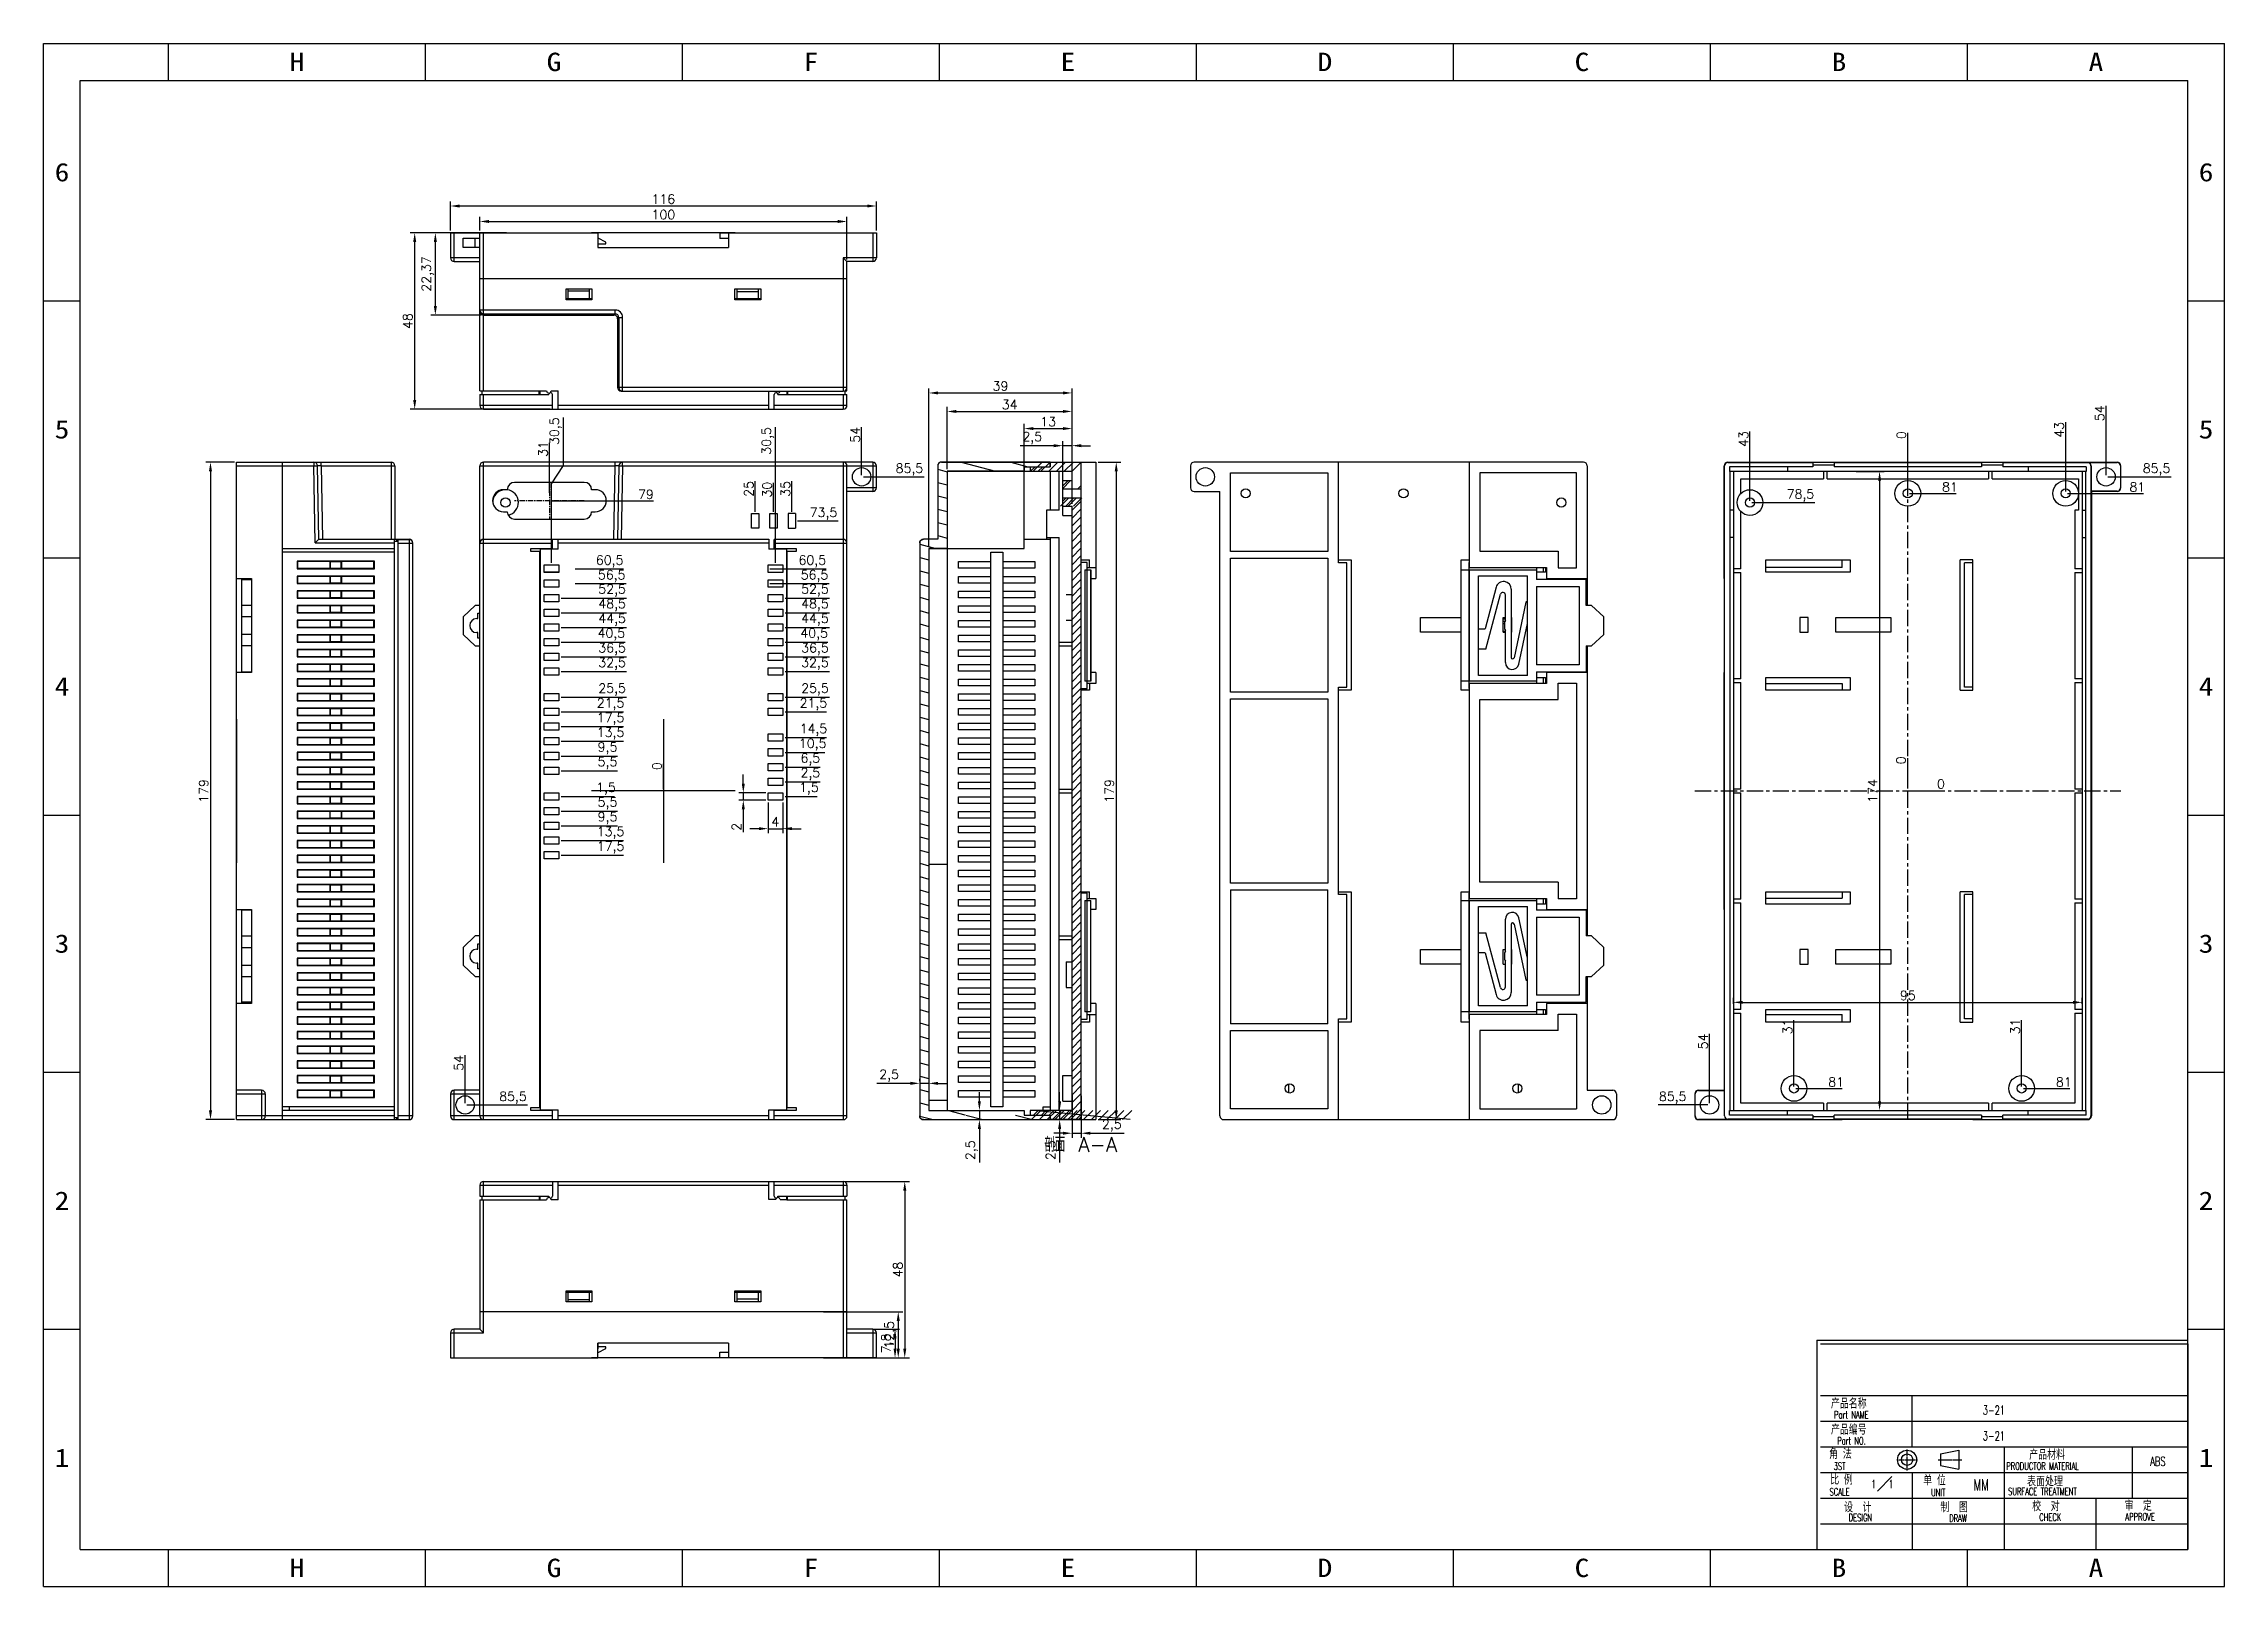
# Model space of a CAD drawing. Header units: millimetres. Extents: x 1518 to 2112, y -3048 to -2628.
import ezdxf
from ezdxf.enums import TextEntityAlignment as Align

# ---------------------------------------------------------------- set-up
doc = ezdxf.new("R2010")
doc.units = ezdxf.units.MM
doc.header["$MEASUREMENT"] = 0
doc.linetypes.add('CENTER', pattern=[0.6, 0.375, -0.075, 0.075, -0.075])
doc.layers.get('0').update_dxf_attribs({"linetype": 'CONTINUOUS'})
doc.layers.get('Defpoints').update_dxf_attribs({"linetype": 'CONTINUOUS'})
doc.layers.add('center', color=1, linetype='CENTER')
doc.layers.add('text', color=3, linetype='CONTINUOUS')
doc.layers.add('dim', color=82, linetype='CONTINUOUS', lineweight=9)
doc.styles.add('romans', font='romans.shx', dxfattribs={"width": 0.67, "bigfont": 'fangsong.shx'})
doc.styles.get("Standard").update_dxf_attribs({"font": 'txt', "bigfont": 'gbcbig.shx'})
doc.styles.add('TEXTSTYLE_0', font='txt', dxfattribs={"width": 0.8})
doc.styles.add('TXT', font='txt.shx', dxfattribs={"bigfont": 'gbcbig.shx'})
doc.dimstyles.new('ISO-25', dxfattribs={"dimtxt": 2.5, "dimasz": 2.5, "dimexe": 1.25, "dimexo": 0.625, "dimtad": 1, "dimzin": 0, "dimtxsty": 'Standard', "dimcen": 2.5, "dimadec": 0, "dimazin": 0, "dimtfac": 1, "dimtdec": 4, "dimtofl": 0, "dimtmove": 0, "dimatfit": 3, "dimfxl": 0, "dimtolj": 1, "dimtzin": 0, "dimarcsym": 0})

msp = doc.modelspace()

# ---------------------------------------------------------------- texts
at = {"color": 3, "style": 'romans', "width": 0.67}
for s, height, p in [('产品名称', 2.8, (2005.043, -2999.262)), ('产品编号', 2.8, (2005.043, -3006.356)), ('Part NAME', 2, (2005.937, -3001.951)), ('角 法', 2.8, (2004.568, -3012.971)), ('Part NO.', 2, (2006.788, -3009.046)), ('产品材料', 2.8, (2059.061, -3013.215)), ('比 例', 2.8, (2004.864, -3019.971)), ('3ST', 2, (2005.812, -3015.958)), ('单 位', 2.8, (2030.211, -3020.171)), ('PRODUCTOR MATERIAL', 2, (2052.831, -3015.915)), ('表面处理', 2.8, (2058.487, -3020.47)), ('SCALE', 2, (2004.685, -3022.958)), ('UNIT', 2, (2032.347, -3023.12)), ('SURFACE TREATMENT', 2, (2053.31, -3022.827)), ('设  计', 2.8, (2008.651, -3027.505)), ('DESIGN', 2, (2009.903, -3029.948)), ('制  图', 2.8, (2034.875, -3027.479)), ('DRAW', 2, (2037.283, -3030.139)), ('校  对', 2.8, (2059.883, -3027.203)), ('CHECK', 2, (2061.833, -3029.837)), ('审  定', 2.8, (2085.036, -3027.094)), ('APPROVE', 2, (2085.259, -3029.73))]:
    msp.add_text(s, height=height, dxfattribs=at).set_placement(p)
at = {"color": 6, "style": 'romans', "width": 0.67}
for s, p in [('3-21', (2049.451, -3000.914)), ('3-21', (2049.451, -3007.914)), ('ABS', (2094.123, -3014.843))]:
    msp.add_text(s, height=2.4423, dxfattribs=at).set_placement(p, align=Align.CENTER)
msp.add_text('MM', height=3, dxfattribs=at).set_placement((2043.927, -3021.529))
at = {"color": 2, "linetype": 'Continuous', "insert": (1810.597, -2925.385), "char_height": 3.9688, "width": 34.2944, "attachment_point": 3, "line_spacing_factor": 0.9, "style": 'TXT'}
msp.add_mtext('剖面 A-A', dxfattribs=at)
at = {"layer": 'text', "style": 'romans', "width": 0.67}
msp.add_text('1   1', height=2.25, dxfattribs=at).set_placement((2016.017, -3020.922))

# ---------------------------------------------------------------- blocks, each defined once
blk = doc.blocks.new('*D169')
at = {"layer": 'Defpoints', "color": 0}
for p in [(1794.98, -2920.61), (1796.19, -2918.11), (1796.19, -2920.61)]:
    blk.add_point(p, dxfattribs=at)
at = {"layer": 'dim', "color": 0, "lineweight": -2}
for p, q in [((1794.98, -2915.61), (1794.98, -2913.11)), ((1795.56, -2918.11), (1793.73, -2918.11)), ((1795.56, -2920.61), (1793.73, -2920.61)), ((1794.98, -2918.11), (1794.98, -2920.61)), ((1794.98, -2923.11), (1794.98, -2932.27))]:
    blk.add_line(p, q, dxfattribs=at)
at = {"layer": 'dim', "color": 0}
for points in [[(1794.56, -2915.61), (1795.39, -2915.61), (1794.98, -2918.11)], [(1794.56, -2923.11), (1795.39, -2923.11), (1794.98, -2920.61)]]:
    blk.add_solid(points, dxfattribs=at)
at = {"layer": 'dim', "color": 0, "insert": (1792.89, -2928.94), "char_height": 2.5, "attachment_point": 5, "rotation": 90}
blk.add_mtext('2,5', dxfattribs=at)
blk = doc.blocks.new('*D170')
at = {"layer": 'Defpoints', "color": 0}
for p in [(1804.85, -2741.61), (1804.85, -2920.61), (1810.39, -2920.61)]:
    blk.add_point(p, dxfattribs=at)
at = {"layer": 'dim', "color": 0, "lineweight": -2}
for p, q in [((1805.48, -2741.61), (1811.64, -2741.61)), ((1810.39, -2744.11), (1810.39, -2918.11)), ((1805.48, -2920.61), (1811.64, -2920.61))]:
    blk.add_line(p, q, dxfattribs=at)
at = {"layer": 'dim', "color": 0}
for points in [[(1809.98, -2744.11), (1810.81, -2744.11), (1810.39, -2741.61)], [(1809.98, -2918.11), (1810.81, -2918.11), (1810.39, -2920.61)]]:
    blk.add_solid(points, dxfattribs=at)
at = {"layer": 'dim', "color": 0, "insert": (1808.52, -2831.11), "char_height": 2.5, "attachment_point": 5, "rotation": 90}
blk.add_mtext('179', dxfattribs=at)
blk = doc.blocks.new('*D117')
at = {"layer": 'Defpoints', "color": 0}
for p in [(1798.35, -2912.94), (1800.85, -2913.46), (1800.85, -2924.31)]:
    blk.add_point(p, dxfattribs=at)
at = {"layer": 'dim', "color": 0, "lineweight": -2}
for p, q in [((1798.35, -2913.56), (1798.35, -2925.56)), ((1800.85, -2914.08), (1800.85, -2925.56)), ((1795.85, -2924.31), (1793.35, -2924.31)), ((1798.35, -2924.31), (1800.85, -2924.31)), ((1803.35, -2924.31), (1812.52, -2924.31))]:
    blk.add_line(p, q, dxfattribs=at)
at = {"layer": 'dim', "color": 0}
for points in [[(1795.85, -2923.89), (1795.85, -2924.72), (1798.35, -2924.31)], [(1803.35, -2923.89), (1803.35, -2924.72), (1800.85, -2924.31)]]:
    blk.add_solid(points, dxfattribs=at)
at = {"layer": 'dim', "color": 0, "insert": (1809.19, -2922.22), "char_height": 2.5, "attachment_point": 5}
blk.add_mtext('2,5', dxfattribs=at)
blk = doc.blocks.new('*D118')
at = {"layer": 'Defpoints', "color": 0}
for p in [(1771.25, -2918.11), (1771.25, -2920.61), (1773.12, -2920.61)]:
    blk.add_point(p, dxfattribs=at)
at = {"layer": 'dim', "color": 0, "lineweight": -2}
for p, q in [((1773.12, -2915.61), (1773.12, -2913.11)), ((1771.88, -2918.11), (1774.37, -2918.11)), ((1771.88, -2920.61), (1774.37, -2920.61)), ((1773.12, -2918.11), (1773.12, -2920.61)), ((1773.12, -2923.11), (1773.12, -2932.27))]:
    blk.add_line(p, q, dxfattribs=at)
at = {"layer": 'dim', "color": 0}
for points in [[(1772.7, -2915.61), (1773.53, -2915.61), (1773.12, -2918.11)], [(1772.7, -2923.11), (1773.53, -2923.11), (1773.12, -2920.61)]]:
    blk.add_solid(points, dxfattribs=at)
at = {"layer": 'dim', "color": 0, "insert": (1771.03, -2928.94), "char_height": 2.5, "attachment_point": 5, "rotation": 90}
blk.add_mtext('2,5', dxfattribs=at)
blk = doc.blocks.new('*D119')
at = {"layer": 'Defpoints', "color": 0}
for p in [(1756.85, -2910.73), (1756.85, -2910.73), (1759.35, -2910.73)]:
    blk.add_point(p, dxfattribs=at)
at = {"layer": 'dim', "color": 0, "lineweight": -2}
for p, q in [((1756.85, -2910.1), (1756.85, -2909.48)), ((1754.35, -2910.73), (1745.19, -2910.73)), ((1759.35, -2910.73), (1756.85, -2910.73)), ((1759.35, -2911.35), (1759.35, -2911.98)), ((1761.85, -2910.73), (1764.35, -2910.73))]:
    blk.add_line(p, q, dxfattribs=at)
at = {"layer": 'dim', "color": 0}
for points in [[(1754.35, -2910.31), (1754.35, -2911.14), (1756.85, -2910.73)], [(1761.85, -2910.31), (1761.85, -2911.14), (1759.35, -2910.73)]]:
    blk.add_solid(points, dxfattribs=at)
at = {"layer": 'dim', "color": 0, "insert": (1748.52, -2908.64), "char_height": 2.5, "attachment_point": 5}
blk.add_mtext('2,5', dxfattribs=at)
blk = doc.blocks.new('SUN_6HWZ35TKK40GSGJE8VEUYAXIAKM')
at = {"color": 7, "linetype": 'Continuous'}
for p, q in [((-594, 420), (0, 420)), ((-594, 0), (-594, 420)), ((-560, 410), (-560, 420)), ((-490, 410), (-490, 420)), ((-420, 410), (-420, 420)), ((-350, 410), (-350, 420)), ((-280, 410), (-280, 420)), ((-210, 410), (-210, 420)), ((-140, 410), (-140, 420)), ((-70, 410), (-70, 420)), ((0, 0), (0, 420)), ((-584, 410), (-10, 410)), ((-584, 10), (-584, 410)), ((-10, 10), (-10, 410)), ((-594, 350), (-584, 350)), ((-10, 350), (0, 350)), ((-594, 280), (-584, 280)), ((-10, 280), (0, 280)), ((-594, 210), (-584, 210)), ((-10, 210), (0, 210)), ((-594, 140), (-584, 140)), ((-10, 140), (0, 140)), ((-594, 70), (-584, 70)), ((-10, 70), (0, 70)), ((-584, 10), (-10, 10)), ((-560, 0), (-560, 10)), ((-490, 0), (-490, 10)), ((-420, 0), (-420, 10)), ((-350, 0), (-350, 10)), ((-280, 0), (-280, 10)), ((-210, 0), (-210, 10)), ((-140, 0), (-140, 10)), ((-70, 0), (-70, 10)), ((-594, 0), (0, 0))]:
    blk.add_line(p, q, dxfattribs=at)
at = {"color": 2, "style": 'TEXTSTYLE_0'}
for s, width, p, p2 in [('H', 0.792749, (-526.99, 412.53), (-522.99, 412.53)), ('G', 0.736045, (-456.99, 412.53), (-452.99, 412.53)), ('F', 0.937143, (-386.99, 412.53), (-382.99, 412.53)), ('E', 0.858217, (-316.99, 412.53), (-312.99, 412.53)), ('D', 0.792749, (-246.99, 412.53), (-242.99, 412.53)), ('C', 0.792749, (-176.99, 412.53), (-172.99, 412.53)), ('B', 0.858217, (-106.99, 412.53), (-102.99, 412.53)), ('A', 0.858217, (-36.99, 412.53), (-32.99, 412.53)), ('6', 1.030029, (-590.99, 382.5), (-586.99, 382.5)), ('6', 1.030029, (-6.99, 382.5), (-2.99, 382.5)), ('5', 1.030029, (-590.99, 312.5), (-586.99, 312.5)), ('5', 1.030029, (-6.99, 312.5), (-2.99, 312.5)), ('4', 1.030029, (-590.99, 242.5), (-586.99, 242.5)), ('4', 1.030029, (-6.99, 242.5), (-2.99, 242.5)), ('3', 1.030029, (-590.99, 172.5), (-586.99, 172.5)), ('3', 1.030029, (-6.99, 172.5), (-2.99, 172.5)), ('2', 1.030029, (-590.99, 102.5), (-586.99, 102.5)), ('2', 1.030029, (-6.99, 102.5), (-2.99, 102.5)), ('1', 1.030029, (-590.99, 32.5), (-586.99, 32.5)), ('1', 1.030029, (-6.99, 32.5), (-2.99, 32.5)), ('H', 0.792749, (-526.99, 2.53), (-522.99, 2.53)), ('G', 0.736045, (-456.99, 2.53), (-452.99, 2.53)), ('F', 0.937143, (-386.99, 2.53), (-382.99, 2.53)), ('E', 0.858217, (-316.99, 2.53), (-312.99, 2.53)), ('D', 0.792749, (-246.99, 2.53), (-242.99, 2.53)), ('C', 0.792749, (-176.99, 2.53), (-172.99, 2.53)), ('B', 0.858217, (-106.99, 2.53), (-102.99, 2.53)), ('A', 0.858217, (-36.99, 2.53), (-32.99, 2.53))]:
    blk.add_text(s, height=5, dxfattribs=dict(at, width=width)).set_placement(p, p2, align=Align.FIT)
blk = doc.blocks.new('*D120')
at = {"layer": 'Defpoints', "color": 0}
for p in [(1619.3, -2679.19), (1644.94, -2679.19), (1656.85, -2727.19)]:
    blk.add_point(p, dxfattribs=at)
at = {"layer": 'dim', "color": 0, "lineweight": -2}
for p, q in [((1644.32, -2679.19), (1618.05, -2679.19)), ((1619.3, -2724.69), (1619.3, -2681.69)), ((1656.22, -2727.19), (1618.05, -2727.19))]:
    blk.add_line(p, q, dxfattribs=at)
at = {"layer": 'dim', "color": 0}
for points in [[(1618.89, -2681.69), (1619.72, -2681.69), (1619.3, -2679.19)], [(1618.89, -2724.69), (1619.72, -2724.69), (1619.3, -2727.19)]]:
    blk.add_solid(points, dxfattribs=at)
at = {"layer": 'dim', "color": 0, "insert": (1617.43, -2703.19), "char_height": 2.5, "attachment_point": 5, "rotation": 90}
blk.add_mtext('48', dxfattribs=at)
blk = doc.blocks.new('*D121')
at = {"layer": 'Defpoints', "color": 0}
for p in [(1624.93, -2679.19), (1638.05, -2679.19), (1638.05, -2701.56)]:
    blk.add_point(p, dxfattribs=at)
at = {"layer": 'dim', "color": 0, "lineweight": -2}
for p, q in [((1637.42, -2679.19), (1623.68, -2679.19)), ((1624.93, -2699.06), (1624.93, -2681.69)), ((1637.42, -2701.56), (1623.68, -2701.56))]:
    blk.add_line(p, q, dxfattribs=at)
at = {"layer": 'dim', "color": 0}
for points in [[(1624.51, -2681.69), (1625.35, -2681.69), (1624.93, -2679.19)], [(1624.51, -2699.06), (1625.35, -2699.06), (1624.93, -2701.56)]]:
    blk.add_solid(points, dxfattribs=at)
at = {"layer": 'dim', "color": 0, "insert": (1622.85, -2690.38), "char_height": 2.5, "attachment_point": 5, "rotation": 90}
blk.add_mtext('22,37', dxfattribs=at)
blk = doc.blocks.new('*D122')
at = {"layer": 'Defpoints', "color": 0}
for p in [(1798.35, -2732.47), (1785.35, -2744.11), (1798.35, -2744.43)]:
    blk.add_point(p, dxfattribs=at)
at = {"layer": 'dim', "color": 0, "lineweight": -2}
for p, q in [((1785.35, -2743.48), (1785.35, -2731.22)), ((1798.35, -2743.8), (1798.35, -2731.22)), ((1787.85, -2732.47), (1795.85, -2732.47))]:
    blk.add_line(p, q, dxfattribs=at)
at = {"layer": 'dim', "color": 0}
for points in [[(1787.85, -2732.05), (1787.85, -2732.88), (1785.35, -2732.47)], [(1795.85, -2732.05), (1795.85, -2732.88), (1798.35, -2732.47)]]:
    blk.add_solid(points, dxfattribs=at)
at = {"layer": 'dim', "color": 0, "insert": (1791.85, -2730.59), "char_height": 2.5, "attachment_point": 5}
blk.add_mtext('13', dxfattribs=at)
blk = doc.blocks.new('*D123')
at = {"layer": 'Defpoints', "color": 0}
for p in [(1736.05, -2937.44), (1744.05, -2985.44), (1752.79, -2985.44)]:
    blk.add_point(p, dxfattribs=at)
at = {"layer": 'dim', "color": 0, "lineweight": -2}
for p, q in [((1736.67, -2937.44), (1754.04, -2937.44)), ((1752.79, -2939.94), (1752.79, -2982.94)), ((1744.67, -2985.44), (1754.04, -2985.44))]:
    blk.add_line(p, q, dxfattribs=at)
at = {"layer": 'dim', "color": 0}
for points in [[(1752.37, -2939.94), (1753.21, -2939.94), (1752.79, -2937.44)], [(1752.37, -2982.94), (1753.21, -2982.94), (1752.79, -2985.44)]]:
    blk.add_solid(points, dxfattribs=at)
at = {"layer": 'dim', "color": 0, "insert": (1750.92, -2961.44), "char_height": 2.5, "attachment_point": 5, "rotation": 90}
blk.add_mtext('48', dxfattribs=at)
blk = doc.blocks.new('*D124')
at = {"layer": 'Defpoints', "color": 0}
for p in [(1744.05, -2977.64), (1745.05, -2985.44), (1750.14, -2985.44)]:
    blk.add_point(p, dxfattribs=at)
at = {"layer": 'dim', "color": 0, "lineweight": -2}
for p, q in [((1744.67, -2977.64), (1751.39, -2977.64)), ((1750.14, -2980.14), (1750.14, -2982.94)), ((1745.67, -2985.44), (1751.39, -2985.44))]:
    blk.add_line(p, q, dxfattribs=at)
at = {"layer": 'dim', "color": 0}
for points in [[(1749.73, -2980.14), (1750.56, -2980.14), (1750.14, -2977.64)], [(1749.73, -2982.94), (1750.56, -2982.94), (1750.14, -2985.44)]]:
    blk.add_solid(points, dxfattribs=at)
at = {"layer": 'dim', "color": 0, "insert": (1748.06, -2981.54), "char_height": 2.5, "attachment_point": 5, "rotation": 90}
blk.add_mtext('7,8', dxfattribs=at)
blk = doc.blocks.new('*D125')
at = {"layer": 'Defpoints', "color": 0}
for p in [(1798.35, -2722.77), (1798.35, -2741.61), (1759.35, -2765.11)]:
    blk.add_point(p, dxfattribs=at)
at = {"layer": 'dim', "color": 0, "lineweight": -2}
for p, q in [((1759.35, -2764.48), (1759.35, -2721.52)), ((1761.85, -2722.77), (1795.85, -2722.77)), ((1798.35, -2740.98), (1798.35, -2721.52))]:
    blk.add_line(p, q, dxfattribs=at)
at = {"layer": 'dim', "color": 0}
for points in [[(1761.85, -2722.35), (1761.85, -2723.18), (1759.35, -2722.77)], [(1795.85, -2722.35), (1795.85, -2723.18), (1798.35, -2722.77)]]:
    blk.add_solid(points, dxfattribs=at)
at = {"layer": 'dim', "color": 0, "insert": (1778.85, -2720.89), "char_height": 2.5, "attachment_point": 5}
blk.add_mtext('39', dxfattribs=at)
blk = doc.blocks.new('*D126')
at = {"layer": 'Defpoints', "color": 0}
for p in [(1798.35, -2727.81), (1764.35, -2744.11), (1798.35, -2744.11)]:
    blk.add_point(p, dxfattribs=at)
at = {"layer": 'dim', "color": 0, "lineweight": -2}
for p, q in [((1764.35, -2743.48), (1764.35, -2726.56)), ((1766.85, -2727.81), (1795.85, -2727.81)), ((1798.35, -2743.48), (1798.35, -2726.56))]:
    blk.add_line(p, q, dxfattribs=at)
at = {"layer": 'dim', "color": 0}
for points in [[(1766.85, -2727.39), (1766.85, -2728.22), (1764.35, -2727.81)], [(1795.85, -2727.39), (1795.85, -2728.22), (1798.35, -2727.81)]]:
    blk.add_solid(points, dxfattribs=at)
at = {"layer": 'dim', "color": 0, "insert": (1781.35, -2725.93), "char_height": 2.5, "attachment_point": 5}
blk.add_mtext('34', dxfattribs=at)
blk = doc.blocks.new('*D127')
at = {"layer": 'Defpoints', "color": 0}
for p in [(1795.85, -2737.12), (1795.85, -2753.61), (1798.35, -2753.61)]:
    blk.add_point(p, dxfattribs=at)
at = {"layer": 'dim', "color": 0, "lineweight": -2}
for p, q in [((1793.35, -2737.12), (1784.19, -2737.12)), ((1795.85, -2752.98), (1795.85, -2735.87)), ((1798.35, -2737.12), (1795.85, -2737.12)), ((1798.35, -2752.98), (1798.35, -2735.87)), ((1800.85, -2737.12), (1803.35, -2737.12))]:
    blk.add_line(p, q, dxfattribs=at)
at = {"layer": 'dim', "color": 0}
for points in [[(1793.35, -2736.71), (1793.35, -2737.54), (1795.85, -2737.12)], [(1800.85, -2736.71), (1800.85, -2737.54), (1798.35, -2737.12)]]:
    blk.add_solid(points, dxfattribs=at)
at = {"layer": 'dim', "color": 0, "insert": (1787.52, -2735.04), "char_height": 2.5, "attachment_point": 5}
blk.add_mtext('2,5', dxfattribs=at)
blk = doc.blocks.new('*D128')
at = {"layer": 'Defpoints', "color": 0}
for p in [(1717.55, -2740.19), (1717.55, -2769.61), (1687.05, -2831.11)]:
    blk.add_point(p, dxfattribs=at)
at = {"layer": 'dim', "color": 0, "lineweight": -2}
blk.add_line((1717.55, -2768.98), (1717.55, -2732.07), dxfattribs=at)
at = {"layer": 'dim', "color": 0, "insert": (1715.46, -2735.82), "char_height": 2.5, "attachment_point": 5, "rotation": 90}
blk.add_mtext('30,5', dxfattribs=at)
blk = doc.blocks.new('*D129')
at = {"layer": 'Defpoints', "color": 0}
for p in [(1659.8, -2737.55), (1656.55, -2769.61), (1687.05, -2831.11)]:
    blk.add_point(p, dxfattribs=at)
at = {"layer": 'dim', "color": 0, "lineweight": -2}
for p, q in [((1659.8, -2742.55), (1659.8, -2729.42)), ((1656.55, -2747.55), (1659.8, -2742.55)), ((1656.55, -2768.98), (1656.55, -2747.55))]:
    blk.add_line(p, q, dxfattribs=at)
at = {"layer": 'dim', "color": 0, "insert": (1657.71, -2733.17), "char_height": 2.5, "attachment_point": 5, "rotation": 90}
blk.add_mtext('30,5', dxfattribs=at)
blk = doc.blocks.new('*D130')
at = {"layer": 'Defpoints', "color": 0}
for p in [(1687.05, -2825.48), (1687.05, -2831.11), (1687.05, -2831.11)]:
    blk.add_point(p, dxfattribs=at)
at = {"layer": 'dim', "color": 0, "lineweight": -2}
blk.add_line((1687.05, -2830.61), (1687.05, -2823.73), dxfattribs=at)
at = {"layer": 'dim', "color": 0, "insert": (1685.3, -2824.36), "char_height": 2.5, "attachment_point": 5, "rotation": 90}
blk.add_mtext('0', dxfattribs=at)
blk = doc.blocks.new('*D101')
at = {"layer": 'Defpoints', "color": 0}
for p in [(1656.05, -2740.19), (1656.05, -2750.47), (1687.05, -2831.11)]:
    blk.add_point(p, dxfattribs=at)
at = {"layer": 'dim', "color": 0, "lineweight": -2}
blk.add_line((1656.05, -2749.97), (1656.05, -2736.36), dxfattribs=at)
at = {"layer": 'dim', "color": 0, "insert": (1654.3, -2738.03), "char_height": 2.5, "attachment_point": 5, "rotation": 90}
blk.add_mtext('31', dxfattribs=at)
blk = doc.blocks.new('*D102')
at = {"layer": 'Defpoints', "color": 0}
for p in [(1656, -2752.11), (1679.69, -2752.11), (1687.05, -2831.11)]:
    blk.add_point(p, dxfattribs=at)
at = {"layer": 'dim', "color": 0, "lineweight": -2}
blk.add_line((1656.5, -2752.11), (1684.35, -2752.11), dxfattribs=at)
at = {"layer": 'dim', "color": 0, "insert": (1682.27, -2750.36), "char_height": 2.5, "attachment_point": 5}
blk.add_mtext('79', dxfattribs=at)
blk = doc.blocks.new('*D131')
at = {"layer": 'Defpoints', "color": 0}
for p in [(1715.55, -2831.61), (1708.81, -2833.61), (1715.55, -2833.61)]:
    blk.add_point(p, dxfattribs=at)
at = {"layer": 'dim', "color": 0, "lineweight": -2}
for p, q in [((1708.81, -2829.11), (1708.81, -2826.61)), ((1714.92, -2831.61), (1707.56, -2831.61)), ((1708.81, -2831.61), (1708.81, -2833.61)), ((1714.92, -2833.61), (1707.56, -2833.61)), ((1708.81, -2836.11), (1708.81, -2842.36))]:
    blk.add_line(p, q, dxfattribs=at)
at = {"layer": 'dim', "color": 0}
for points in [[(1708.4, -2829.11), (1709.23, -2829.11), (1708.81, -2831.61)], [(1708.4, -2836.11), (1709.23, -2836.11), (1708.81, -2833.61)]]:
    blk.add_solid(points, dxfattribs=at)
at = {"layer": 'dim', "color": 0, "insert": (1706.94, -2840.9), "char_height": 2.5, "attachment_point": 5, "rotation": 90}
blk.add_mtext('2', dxfattribs=at)
blk = doc.blocks.new('*D132')
at = {"layer": 'Defpoints', "color": 0}
for p in [(1715.55, -2833.61), (1719.55, -2833.61), (1719.55, -2841.39)]:
    blk.add_point(p, dxfattribs=at)
at = {"layer": 'dim', "color": 0, "lineweight": -2}
for p, q in [((1715.55, -2834.23), (1715.55, -2842.64)), ((1719.55, -2834.23), (1719.55, -2842.64)), ((1713.05, -2841.39), (1710.55, -2841.39)), ((1715.55, -2841.39), (1719.55, -2841.39)), ((1722.05, -2841.39), (1724.55, -2841.39))]:
    blk.add_line(p, q, dxfattribs=at)
at = {"layer": 'dim', "color": 0}
for points in [[(1713.05, -2840.97), (1713.05, -2841.8), (1715.55, -2841.39)], [(1722.05, -2840.97), (1722.05, -2841.8), (1719.55, -2841.39)]]:
    blk.add_solid(points, dxfattribs=at)
at = {"layer": 'dim', "color": 0, "insert": (1717.55, -2839.51), "char_height": 2.5, "attachment_point": 5}
blk.add_mtext('4', dxfattribs=at)
blk = doc.blocks.new('*D133')
at = {"layer": 'Defpoints', "color": 0}
for p in [(1687.05, -2831.11), (1658.55, -2848.61), (1668.5, -2848.61)]:
    blk.add_point(p, dxfattribs=at)
at = {"layer": 'dim', "color": 0, "lineweight": -2}
blk.add_line((1659.17, -2848.61), (1676.21, -2848.61), dxfattribs=at)
at = {"layer": 'dim', "color": 0, "insert": (1672.66, -2846.52), "char_height": 2.5, "attachment_point": 5}
blk.add_mtext('17,5', dxfattribs=at)
blk = doc.blocks.new('*D134')
at = {"layer": 'Defpoints', "color": 0}
for p in [(1687.05, -2831.11), (1658.55, -2844.61), (1668.5, -2844.61)]:
    blk.add_point(p, dxfattribs=at)
at = {"layer": 'dim', "color": 0, "lineweight": -2}
blk.add_line((1659.17, -2844.61), (1676.21, -2844.61), dxfattribs=at)
at = {"layer": 'dim', "color": 0, "insert": (1672.66, -2842.52), "char_height": 2.5, "attachment_point": 5}
blk.add_mtext('13,5', dxfattribs=at)
blk = doc.blocks.new('*D135')
at = {"layer": 'Defpoints', "color": 0}
for p in [(1687.05, -2831.11), (1658.55, -2840.61), (1668.5, -2840.61)]:
    blk.add_point(p, dxfattribs=at)
at = {"layer": 'dim', "color": 0, "lineweight": -2}
blk.add_line((1659.17, -2840.61), (1674.54, -2840.61), dxfattribs=at)
at = {"layer": 'dim', "color": 0, "insert": (1671.83, -2838.52), "char_height": 2.5, "attachment_point": 5}
blk.add_mtext('9,5', dxfattribs=at)
blk = doc.blocks.new('*D136')
at = {"layer": 'Defpoints', "color": 0}
for p in [(1687.05, -2831.11), (1658.55, -2836.61), (1668.5, -2836.61)]:
    blk.add_point(p, dxfattribs=at)
at = {"layer": 'dim', "color": 0, "lineweight": -2}
blk.add_line((1659.17, -2836.61), (1674.54, -2836.61), dxfattribs=at)
at = {"layer": 'dim', "color": 0, "insert": (1671.83, -2834.52), "char_height": 2.5, "attachment_point": 5}
blk.add_mtext('5,5', dxfattribs=at)
blk = doc.blocks.new('*D137')
at = {"layer": 'Defpoints', "color": 0}
for p in [(1658.55, -2832.61), (1668.5, -2832.61), (1687.05, -2831.11)]:
    blk.add_point(p, dxfattribs=at)
at = {"layer": 'dim', "color": 0, "lineweight": -2}
blk.add_line((1659.17, -2832.61), (1673.71, -2832.61), dxfattribs=at)
at = {"layer": 'dim', "color": 0, "insert": (1671.41, -2830.52), "char_height": 2.5, "attachment_point": 5}
blk.add_mtext('1,5', dxfattribs=at)
blk = doc.blocks.new('*D138')
at = {"layer": 'Defpoints', "color": 0}
for p in [(1658.55, -2825.61), (1668.5, -2825.61), (1687.05, -2831.11)]:
    blk.add_point(p, dxfattribs=at)
at = {"layer": 'dim', "color": 0, "lineweight": -2}
blk.add_line((1659.17, -2825.61), (1674.54, -2825.61), dxfattribs=at)
at = {"layer": 'dim', "color": 0, "insert": (1671.83, -2823.52), "char_height": 2.5, "attachment_point": 5}
blk.add_mtext('5,5', dxfattribs=at)
blk = doc.blocks.new('*D139')
at = {"layer": 'Defpoints', "color": 0}
for p in [(1658.55, -2821.61), (1668.5, -2821.61), (1687.05, -2831.11)]:
    blk.add_point(p, dxfattribs=at)
at = {"layer": 'dim', "color": 0, "lineweight": -2}
blk.add_line((1659.17, -2821.61), (1674.54, -2821.61), dxfattribs=at)
at = {"layer": 'dim', "color": 0, "insert": (1671.83, -2819.52), "char_height": 2.5, "attachment_point": 5}
blk.add_mtext('9,5', dxfattribs=at)
blk = doc.blocks.new('*D140')
at = {"layer": 'Defpoints', "color": 0}
for p in [(1658.55, -2817.61), (1668.5, -2817.61), (1687.05, -2831.11)]:
    blk.add_point(p, dxfattribs=at)
at = {"layer": 'dim', "color": 0, "lineweight": -2}
blk.add_line((1659.17, -2817.61), (1676.21, -2817.61), dxfattribs=at)
at = {"layer": 'dim', "color": 0, "insert": (1672.66, -2815.52), "char_height": 2.5, "attachment_point": 5}
blk.add_mtext('13,5', dxfattribs=at)
blk = doc.blocks.new('*D141')
at = {"layer": 'Defpoints', "color": 0}
for p in [(1658.55, -2813.61), (1668.5, -2813.61), (1687.05, -2831.11)]:
    blk.add_point(p, dxfattribs=at)
at = {"layer": 'dim', "color": 0, "lineweight": -2}
blk.add_line((1659.17, -2813.61), (1676.21, -2813.61), dxfattribs=at)
at = {"layer": 'dim', "color": 0, "insert": (1672.66, -2811.52), "char_height": 2.5, "attachment_point": 5}
blk.add_mtext('17,5', dxfattribs=at)
blk = doc.blocks.new('*D142')
at = {"layer": 'Defpoints', "color": 0}
for p in [(1658.55, -2809.61), (1668.5, -2809.61), (1687.05, -2831.11)]:
    blk.add_point(p, dxfattribs=at)
at = {"layer": 'dim', "color": 0, "lineweight": -2}
blk.add_line((1659.17, -2809.61), (1676.21, -2809.61), dxfattribs=at)
at = {"layer": 'dim', "color": 0, "insert": (1672.66, -2807.52), "char_height": 2.5, "attachment_point": 5}
blk.add_mtext('21,5', dxfattribs=at)
blk = doc.blocks.new('*D143')
at = {"layer": 'Defpoints', "color": 0}
for p in [(1658.55, -2805.61), (1668.5, -2805.61), (1687.05, -2831.11)]:
    blk.add_point(p, dxfattribs=at)
at = {"layer": 'dim', "color": 0, "lineweight": -2}
blk.add_line((1659.17, -2805.61), (1677.04, -2805.61), dxfattribs=at)
at = {"layer": 'dim', "color": 0, "insert": (1673.08, -2803.52), "char_height": 2.5, "attachment_point": 5}
blk.add_mtext('25,5', dxfattribs=at)
blk = doc.blocks.new('*D144')
at = {"layer": 'Defpoints', "color": 0}
for p in [(1658.55, -2798.61), (1668.5, -2798.61), (1687.05, -2831.11)]:
    blk.add_point(p, dxfattribs=at)
at = {"layer": 'dim', "color": 0, "lineweight": -2}
blk.add_line((1659.17, -2798.61), (1677.04, -2798.61), dxfattribs=at)
at = {"layer": 'dim', "color": 0, "insert": (1673.08, -2796.52), "char_height": 2.5, "attachment_point": 5}
blk.add_mtext('32,5', dxfattribs=at)
blk = doc.blocks.new('*D145')
at = {"layer": 'Defpoints', "color": 0}
for p in [(1658.55, -2794.61), (1668.5, -2794.61), (1687.05, -2831.11)]:
    blk.add_point(p, dxfattribs=at)
at = {"layer": 'dim', "color": 0, "lineweight": -2}
blk.add_line((1659.17, -2794.61), (1677.04, -2794.61), dxfattribs=at)
at = {"layer": 'dim', "color": 0, "insert": (1673.08, -2792.52), "char_height": 2.5, "attachment_point": 5}
blk.add_mtext('36,5', dxfattribs=at)
blk = doc.blocks.new('*D146')
at = {"layer": 'Defpoints', "color": 0}
for p in [(1658.55, -2790.61), (1668.5, -2790.61), (1687.05, -2831.11)]:
    blk.add_point(p, dxfattribs=at)
at = {"layer": 'dim', "color": 0, "lineweight": -2}
blk.add_line((1659.17, -2790.61), (1676.62, -2790.61), dxfattribs=at)
at = {"layer": 'dim', "color": 0, "insert": (1672.87, -2788.52), "char_height": 2.5, "attachment_point": 5}
blk.add_mtext('40,5', dxfattribs=at)
blk = doc.blocks.new('*D147')
at = {"layer": 'Defpoints', "color": 0}
for p in [(1658.55, -2786.61), (1668.5, -2786.61), (1687.05, -2831.11)]:
    blk.add_point(p, dxfattribs=at)
at = {"layer": 'dim', "color": 0, "lineweight": -2}
blk.add_line((1659.17, -2786.61), (1677.04, -2786.61), dxfattribs=at)
at = {"layer": 'dim', "color": 0, "insert": (1673.08, -2784.52), "char_height": 2.5, "attachment_point": 5}
blk.add_mtext('44,5', dxfattribs=at)
blk = doc.blocks.new('*D148')
at = {"layer": 'Defpoints', "color": 0}
for p in [(1658.55, -2782.61), (1668.5, -2782.61), (1687.05, -2831.11)]:
    blk.add_point(p, dxfattribs=at)
at = {"layer": 'dim', "color": 0, "lineweight": -2}
blk.add_line((1659.17, -2782.61), (1677.04, -2782.61), dxfattribs=at)
at = {"layer": 'dim', "color": 0, "insert": (1673.08, -2780.52), "char_height": 2.5, "attachment_point": 5}
blk.add_mtext('48,5', dxfattribs=at)
blk = doc.blocks.new('*D149')
at = {"layer": 'Defpoints', "color": 0}
for p in [(1658.55, -2778.61), (1668.5, -2778.61), (1687.05, -2831.11)]:
    blk.add_point(p, dxfattribs=at)
at = {"layer": 'dim', "color": 0, "lineweight": -2}
blk.add_line((1659.17, -2778.61), (1677.04, -2778.61), dxfattribs=at)
at = {"layer": 'dim', "color": 0, "insert": (1673.08, -2776.52), "char_height": 2.5, "attachment_point": 5}
blk.add_mtext('52,5', dxfattribs=at)
blk = doc.blocks.new('*D103')
at = {"layer": 'Defpoints', "color": 0}
for p in [(1662.55, -2774.61), (1668.5, -2774.61), (1687.05, -2831.11)]:
    blk.add_point(p, dxfattribs=at)
at = {"layer": 'dim', "color": 0, "lineweight": -2}
blk.add_line((1663.05, -2774.61), (1676.91, -2774.61), dxfattribs=at)
at = {"layer": 'dim', "color": 0, "insert": (1672.96, -2772.65), "char_height": 2.5, "attachment_point": 5}
blk.add_mtext('56,5', dxfattribs=at)
blk = doc.blocks.new('*D104')
at = {"layer": 'Defpoints', "color": 0}
for p in [(1662.55, -2770.61), (1668.16, -2770.61), (1687.05, -2831.11)]:
    blk.add_point(p, dxfattribs=at)
at = {"layer": 'dim', "color": 0, "lineweight": -2}
blk.add_line((1663.05, -2770.61), (1676.16, -2770.61), dxfattribs=at)
at = {"layer": 'dim', "color": 0, "insert": (1672.41, -2768.65), "char_height": 2.5, "attachment_point": 5}
blk.add_mtext('60,5', dxfattribs=at)
blk = doc.blocks.new('*D150')
at = {"layer": 'Defpoints', "color": 0}
for p in [(1687.05, -2831.11), (1719.55, -2832.61), (1723.75, -2832.61)]:
    blk.add_point(p, dxfattribs=at)
at = {"layer": 'dim', "color": 0, "lineweight": -2}
blk.add_line((1720.17, -2832.61), (1728.96, -2832.61), dxfattribs=at)
at = {"layer": 'dim', "color": 0, "insert": (1726.67, -2830.52), "char_height": 2.5, "attachment_point": 5}
blk.add_mtext('1,5', dxfattribs=at)
blk = doc.blocks.new('*D151')
at = {"layer": 'Defpoints', "color": 0}
for p in [(1687.05, -2831.11), (1719.55, -2828.61), (1723.75, -2828.61)]:
    blk.add_point(p, dxfattribs=at)
at = {"layer": 'dim', "color": 0, "lineweight": -2}
blk.add_line((1720.17, -2828.61), (1729.79, -2828.61), dxfattribs=at)
at = {"layer": 'dim', "color": 0, "insert": (1727.08, -2826.52), "char_height": 2.5, "attachment_point": 5}
blk.add_mtext('2,5', dxfattribs=at)
blk = doc.blocks.new('*D152')
at = {"layer": 'Defpoints', "color": 0}
for p in [(1719.55, -2824.61), (1723.75, -2824.61), (1687.05, -2831.11)]:
    blk.add_point(p, dxfattribs=at)
at = {"layer": 'dim', "color": 0, "lineweight": -2}
blk.add_line((1720.17, -2824.61), (1729.79, -2824.61), dxfattribs=at)
at = {"layer": 'dim', "color": 0, "insert": (1727.08, -2822.52), "char_height": 2.5, "attachment_point": 5}
blk.add_mtext('6,5', dxfattribs=at)
blk = doc.blocks.new('*D153')
at = {"layer": 'Defpoints', "color": 0}
for p in [(1719.55, -2820.61), (1723.75, -2820.61), (1687.05, -2831.11)]:
    blk.add_point(p, dxfattribs=at)
at = {"layer": 'dim', "color": 0, "lineweight": -2}
blk.add_line((1720.17, -2820.61), (1731.04, -2820.61), dxfattribs=at)
at = {"layer": 'dim', "color": 0, "insert": (1727.71, -2818.52), "char_height": 2.5, "attachment_point": 5}
blk.add_mtext('10,5', dxfattribs=at)
blk = doc.blocks.new('*D154')
at = {"layer": 'Defpoints', "color": 0}
for p in [(1719.55, -2816.61), (1723.75, -2816.61), (1687.05, -2831.11)]:
    blk.add_point(p, dxfattribs=at)
at = {"layer": 'dim', "color": 0, "lineweight": -2}
blk.add_line((1720.17, -2816.61), (1731.46, -2816.61), dxfattribs=at)
at = {"layer": 'dim', "color": 0, "insert": (1727.92, -2814.52), "char_height": 2.5, "attachment_point": 5}
blk.add_mtext('14,5', dxfattribs=at)
blk = doc.blocks.new('*D155')
at = {"layer": 'Defpoints', "color": 0}
for p in [(1719.55, -2809.61), (1723.75, -2809.61), (1687.05, -2831.11)]:
    blk.add_point(p, dxfattribs=at)
at = {"layer": 'dim', "color": 0, "lineweight": -2}
blk.add_line((1720.17, -2809.61), (1731.46, -2809.61), dxfattribs=at)
at = {"layer": 'dim', "color": 0, "insert": (1727.92, -2807.52), "char_height": 2.5, "attachment_point": 5}
blk.add_mtext('21,5', dxfattribs=at)
blk = doc.blocks.new('*D156')
at = {"layer": 'Defpoints', "color": 0}
for p in [(1719.55, -2805.61), (1723.75, -2805.61), (1687.05, -2831.11)]:
    blk.add_point(p, dxfattribs=at)
at = {"layer": 'dim', "color": 0, "lineweight": -2}
blk.add_line((1720.17, -2805.61), (1732.29, -2805.61), dxfattribs=at)
at = {"layer": 'dim', "color": 0, "insert": (1728.33, -2803.52), "char_height": 2.5, "attachment_point": 5}
blk.add_mtext('25,5', dxfattribs=at)
blk = doc.blocks.new('*D157')
at = {"layer": 'Defpoints', "color": 0}
for p in [(1719.55, -2798.61), (1723.75, -2798.61), (1687.05, -2831.11)]:
    blk.add_point(p, dxfattribs=at)
at = {"layer": 'dim', "color": 0, "lineweight": -2}
blk.add_line((1720.17, -2798.61), (1732.29, -2798.61), dxfattribs=at)
at = {"layer": 'dim', "color": 0, "insert": (1728.33, -2796.52), "char_height": 2.5, "attachment_point": 5}
blk.add_mtext('32,5', dxfattribs=at)
blk = doc.blocks.new('*D158')
at = {"layer": 'Defpoints', "color": 0}
for p in [(1719.55, -2794.61), (1723.75, -2794.61), (1687.05, -2831.11)]:
    blk.add_point(p, dxfattribs=at)
at = {"layer": 'dim', "color": 0, "lineweight": -2}
blk.add_line((1720.17, -2794.61), (1732.29, -2794.61), dxfattribs=at)
at = {"layer": 'dim', "color": 0, "insert": (1728.33, -2792.52), "char_height": 2.5, "attachment_point": 5}
blk.add_mtext('36,5', dxfattribs=at)
blk = doc.blocks.new('*D159')
at = {"layer": 'Defpoints', "color": 0}
for p in [(1719.55, -2790.61), (1723.75, -2790.61), (1687.05, -2831.11)]:
    blk.add_point(p, dxfattribs=at)
at = {"layer": 'dim', "color": 0, "lineweight": -2}
blk.add_line((1720.17, -2790.61), (1731.87, -2790.61), dxfattribs=at)
at = {"layer": 'dim', "color": 0, "insert": (1728.12, -2788.52), "char_height": 2.5, "attachment_point": 5}
blk.add_mtext('40,5', dxfattribs=at)
blk = doc.blocks.new('*D160')
at = {"layer": 'Defpoints', "color": 0}
for p in [(1719.55, -2786.61), (1723.75, -2786.61), (1687.05, -2831.11)]:
    blk.add_point(p, dxfattribs=at)
at = {"layer": 'dim', "color": 0, "lineweight": -2}
blk.add_line((1720.17, -2786.61), (1732.29, -2786.61), dxfattribs=at)
at = {"layer": 'dim', "color": 0, "insert": (1728.33, -2784.52), "char_height": 2.5, "attachment_point": 5}
blk.add_mtext('44,5', dxfattribs=at)
blk = doc.blocks.new('*D161')
at = {"layer": 'Defpoints', "color": 0}
for p in [(1719.55, -2782.61), (1723.75, -2782.61), (1687.05, -2831.11)]:
    blk.add_point(p, dxfattribs=at)
at = {"layer": 'dim', "color": 0, "lineweight": -2}
blk.add_line((1720.17, -2782.61), (1732.29, -2782.61), dxfattribs=at)
at = {"layer": 'dim', "color": 0, "insert": (1728.33, -2780.52), "char_height": 2.5, "attachment_point": 5}
blk.add_mtext('48,5', dxfattribs=at)
blk = doc.blocks.new('*D162')
at = {"layer": 'Defpoints', "color": 0}
for p in [(1719.55, -2778.61), (1723.75, -2778.61), (1687.05, -2831.11)]:
    blk.add_point(p, dxfattribs=at)
at = {"layer": 'dim', "color": 0, "lineweight": -2}
blk.add_line((1720.17, -2778.61), (1732.29, -2778.61), dxfattribs=at)
at = {"layer": 'dim', "color": 0, "insert": (1728.33, -2776.52), "char_height": 2.5, "attachment_point": 5}
blk.add_mtext('52,5', dxfattribs=at)
blk = doc.blocks.new('*D105')
at = {"layer": 'Defpoints', "color": 0}
for p in [(1715.55, -2774.61), (1723.75, -2774.61), (1687.05, -2831.11)]:
    blk.add_point(p, dxfattribs=at)
at = {"layer": 'dim', "color": 0, "lineweight": -2}
blk.add_line((1716.05, -2774.61), (1732.17, -2774.61), dxfattribs=at)
at = {"layer": 'dim', "color": 0, "insert": (1728.21, -2772.65), "char_height": 2.5, "attachment_point": 5}
blk.add_mtext('56,5', dxfattribs=at)
blk = doc.blocks.new('*D106')
at = {"layer": 'Defpoints', "color": 0}
for p in [(1715.55, -2770.61), (1723.36, -2770.61), (1687.05, -2831.11)]:
    blk.add_point(p, dxfattribs=at)
at = {"layer": 'dim', "color": 0, "lineweight": -2}
blk.add_line((1716.05, -2770.61), (1731.36, -2770.61), dxfattribs=at)
at = {"layer": 'dim', "color": 0, "insert": (1727.61, -2768.65), "char_height": 2.5, "attachment_point": 5}
blk.add_mtext('60,5', dxfattribs=at)
blk = doc.blocks.new('*D107')
at = {"layer": 'Defpoints', "color": 0}
for p in [(1723.03, -2757.61), (1726.2, -2757.61), (1687.05, -2831.11)]:
    blk.add_point(p, dxfattribs=at)
at = {"layer": 'dim', "color": 0, "lineweight": -2}
blk.add_line((1723.53, -2757.61), (1734.62, -2757.61), dxfattribs=at)
at = {"layer": 'dim', "color": 0, "insert": (1730.66, -2755.65), "char_height": 2.5, "attachment_point": 5}
blk.add_mtext('73,5', dxfattribs=at)
blk = doc.blocks.new('*D108')
at = {"layer": 'Defpoints', "color": 0}
for p in [(1722.05, -2751.48), (1722.05, -2755.62), (1687.05, -2831.11)]:
    blk.add_point(p, dxfattribs=at)
at = {"layer": 'dim', "color": 0, "lineweight": -2}
blk.add_line((1722.05, -2755.12), (1722.05, -2746.81), dxfattribs=at)
at = {"layer": 'dim', "color": 0, "insert": (1720.3, -2748.9), "char_height": 2.5, "attachment_point": 5, "rotation": 90}
blk.add_mtext('35', dxfattribs=at)
blk = doc.blocks.new('*D109')
at = {"layer": 'Defpoints', "color": 0}
for p in [(1717.05, -2751.48), (1717.05, -2755.62), (1687.05, -2831.11)]:
    blk.add_point(p, dxfattribs=at)
at = {"layer": 'dim', "color": 0, "lineweight": -2}
blk.add_line((1717.05, -2755.12), (1717.05, -2747.23), dxfattribs=at)
at = {"layer": 'dim', "color": 0, "insert": (1715.3, -2749.1), "char_height": 2.5, "attachment_point": 5, "rotation": 90}
blk.add_mtext('30', dxfattribs=at)
blk = doc.blocks.new('*D163')
at = {"layer": 'Defpoints', "color": 0}
for p in [(1712.05, -2751.48), (1712.05, -2755.62), (1687.05, -2831.11)]:
    blk.add_point(p, dxfattribs=at)
at = {"layer": 'dim', "color": 0, "lineweight": -2}
blk.add_line((1712.05, -2755.12), (1712.05, -2746.81), dxfattribs=at)
at = {"layer": 'dim', "color": 0, "insert": (1710.3, -2748.9), "char_height": 2.5, "attachment_point": 5, "rotation": 90}
blk.add_mtext('25', dxfattribs=at)
blk = doc.blocks.new('*D110')
at = {"layer": 'Defpoints', "color": 0}
for p in [(1687.05, -2831.11), (1633.05, -2916.61), (1641.61, -2916.61)]:
    blk.add_point(p, dxfattribs=at)
at = {"layer": 'dim', "color": 0, "lineweight": -2}
blk.add_line((1633.55, -2916.61), (1650.03, -2916.61), dxfattribs=at)
at = {"layer": 'dim', "color": 0, "insert": (1646.07, -2914.65), "char_height": 2.5, "attachment_point": 5}
blk.add_mtext('85,5', dxfattribs=at)
blk = doc.blocks.new('*D111')
at = {"layer": 'Defpoints', "color": 0}
for p in [(1687.05, -2831.11), (1633.05, -2907.75), (1633.05, -2916.61)]:
    blk.add_point(p, dxfattribs=at)
at = {"layer": 'dim', "color": 0, "lineweight": -2}
blk.add_line((1633.05, -2916.11), (1633.05, -2903.09), dxfattribs=at)
at = {"layer": 'dim', "color": 0, "insert": (1631.3, -2905.17), "char_height": 2.5, "attachment_point": 5, "rotation": 90}
blk.add_mtext('54', dxfattribs=at)
blk = doc.blocks.new('*D164')
at = {"layer": 'Defpoints', "color": 0}
for p in [(1741.05, -2745.61), (1749.61, -2745.61), (1687.05, -2831.11)]:
    blk.add_point(p, dxfattribs=at)
at = {"layer": 'dim', "color": 0, "lineweight": -2}
blk.add_line((1741.55, -2745.61), (1758.03, -2745.61), dxfattribs=at)
at = {"layer": 'dim', "color": 0, "insert": (1754.07, -2743.65), "char_height": 2.5, "attachment_point": 5}
blk.add_mtext('85,5', dxfattribs=at)
blk = doc.blocks.new('*D165')
at = {"layer": 'Defpoints', "color": 0}
for p in [(1741.05, -2736.75), (1741.05, -2745.61), (1687.05, -2831.11)]:
    blk.add_point(p, dxfattribs=at)
at = {"layer": 'dim', "color": 0, "lineweight": -2}
blk.add_line((1741.05, -2745.11), (1741.05, -2732.09), dxfattribs=at)
at = {"layer": 'dim', "color": 0, "insert": (1739.3, -2734.17), "char_height": 2.5, "attachment_point": 5, "rotation": 90}
blk.add_mtext('54', dxfattribs=at)
blk = doc.blocks.new('*D166')
at = {"color": 0, "lineweight": -2}
for p, q in [((1570.19, -2741.61), (1562.43, -2741.61)), ((1563.68, -2744.11), (1563.68, -2918.11)), ((1570.19, -2920.61), (1562.43, -2920.61))]:
    blk.add_line(p, q, dxfattribs=at)
at = {"color": 0}
for points in [[(1563.27, -2744.11), (1564.1, -2744.11), (1563.68, -2741.61)], [(1563.27, -2918.11), (1564.1, -2918.11), (1563.68, -2920.61)]]:
    blk.add_solid(points, dxfattribs=at)
at = {"layer": 'Defpoints', "color": 0}
for p in [(1570.81, -2741.61), (1563.68, -2920.61), (1570.81, -2920.61)]:
    blk.add_point(p, dxfattribs=at)
at = {"color": 0, "insert": (1561.81, -2831.11), "char_height": 2.5, "attachment_point": 5, "rotation": 90}
blk.add_mtext('179', dxfattribs=at)
blk = doc.blocks.new('*D167')
at = {"layer": 'Defpoints', "color": 0}
for p in [(1745.05, -2671.87), (1629.05, -2679.19), (1745.05, -2679.19)]:
    blk.add_point(p, dxfattribs=at)
at = {"layer": 'dim', "color": 0, "lineweight": -2}
for p, q in [((1629.05, -2678.57), (1629.05, -2670.62)), ((1631.55, -2671.87), (1742.55, -2671.87)), ((1745.05, -2678.57), (1745.05, -2670.62))]:
    blk.add_line(p, q, dxfattribs=at)
at = {"layer": 'dim', "color": 0}
for points in [[(1631.55, -2671.46), (1631.55, -2672.29), (1629.05, -2671.87)], [(1742.55, -2671.46), (1742.55, -2672.29), (1745.05, -2671.87)]]:
    blk.add_solid(points, dxfattribs=at)
at = {"layer": 'dim', "color": 0, "insert": (1687.05, -2670), "char_height": 2.5, "attachment_point": 5}
blk.add_mtext('116', dxfattribs=at)
blk = doc.blocks.new('*D168')
at = {"layer": 'Defpoints', "color": 0}
for p in [(1737.05, -2676.09), (1637.05, -2679.19), (1737.05, -2687.09)]:
    blk.add_point(p, dxfattribs=at)
at = {"layer": 'dim', "color": 0, "lineweight": -2}
for p, q in [((1637.05, -2678.57), (1637.05, -2674.84)), ((1639.55, -2676.09), (1734.55, -2676.09)), ((1737.05, -2686.47), (1737.05, -2674.84))]:
    blk.add_line(p, q, dxfattribs=at)
at = {"layer": 'dim', "color": 0}
for points in [[(1639.55, -2675.67), (1639.55, -2676.5), (1637.05, -2676.09)], [(1734.55, -2675.67), (1734.55, -2676.5), (1737.05, -2676.09)]]:
    blk.add_solid(points, dxfattribs=at)
at = {"layer": 'dim', "color": 0, "insert": (1687.05, -2674.21), "char_height": 2.5, "attachment_point": 5}
blk.add_mtext('100', dxfattribs=at)
blk = doc.blocks.new('*D116')
at = {"color": 0, "lineweight": -2}
for p, q in [((1730.64, -2972.94), (1752.26, -2972.94)), ((1751.01, -2975.44), (1751.01, -2982.94)), ((1730.64, -2985.44), (1752.26, -2985.44))]:
    blk.add_line(p, q, dxfattribs=at)
at = {"color": 0}
for points in [[(1750.59, -2975.44), (1751.43, -2975.44), (1751.01, -2972.94)], [(1750.59, -2982.94), (1751.43, -2982.94), (1751.01, -2985.44)]]:
    blk.add_solid(points, dxfattribs=at)
at = {"layer": 'Defpoints', "color": 0}
for p in [(1730.01, -2972.94), (1730.01, -2985.44), (1751.01, -2985.44)]:
    blk.add_point(p, dxfattribs=at)
at = {"color": 0, "insert": (1748.93, -2979.19), "char_height": 2.5, "attachment_point": 5, "rotation": 90}
blk.add_mtext('12,5', dxfattribs=at)
blk = doc.blocks.new('*D112')
at = {"layer": 'Defpoints', "color": 0}
for p in [(1983, -2737.9), (1983, -2752.61), (2026, -2831.11)]:
    blk.add_point(p, dxfattribs=at)
at = {"layer": 'dim', "color": 0, "lineweight": -2}
blk.add_line((1983, -2752.11), (1983, -2733.24), dxfattribs=at)
at = {"layer": 'dim', "color": 0, "insert": (1981.25, -2735.32), "char_height": 2.5, "attachment_point": 5, "rotation": 90}
blk.add_mtext('43', dxfattribs=at)
blk = doc.blocks.new('*D86')
at = {"layer": 'Defpoints', "color": 0}
for p in [(1983, -2752.61), (1992.3, -2752.61), (2026, -2831.11)]:
    blk.add_point(p, dxfattribs=at)
at = {"layer": 'dim', "color": 0, "lineweight": -2}
blk.add_line((1983.5, -2752.61), (2000.72, -2752.61), dxfattribs=at)
at = {"layer": 'dim', "color": 0, "insert": (1996.76, -2750.65), "char_height": 2.5, "attachment_point": 5}
blk.add_mtext('78,5', dxfattribs=at)
blk = doc.blocks.new('*D87')
at = {"layer": 'Defpoints', "color": 0}
for p in [(2026, -2735.4), (2026, -2750.11), (2026, -2831.11)]:
    blk.add_point(p, dxfattribs=at)
at = {"layer": 'dim', "color": 0, "lineweight": -2}
blk.add_line((2026, -2749.61), (2026, -2733.66), dxfattribs=at)
at = {"layer": 'dim', "color": 0, "insert": (2024.25, -2734.28), "char_height": 2.5, "attachment_point": 5, "rotation": 90}
blk.add_mtext('0', dxfattribs=at)
blk = doc.blocks.new('*D88')
at = {"layer": 'Defpoints', "color": 0}
for p in [(2026, -2750.11), (2035.3, -2750.11), (2026, -2831.11)]:
    blk.add_point(p, dxfattribs=at)
at = {"layer": 'dim', "color": 0, "lineweight": -2}
blk.add_line((2026.5, -2750.11), (2039.14, -2750.11), dxfattribs=at)
at = {"layer": 'dim', "color": 0, "insert": (2037.47, -2748.36), "char_height": 2.5, "attachment_point": 5}
blk.add_mtext('81', dxfattribs=at)
blk = doc.blocks.new('*D89')
at = {"layer": 'Defpoints', "color": 0}
for p in [(2069, -2735.4), (2069, -2750.11), (2026, -2831.11)]:
    blk.add_point(p, dxfattribs=at)
at = {"layer": 'dim', "color": 0, "lineweight": -2}
blk.add_line((2069, -2749.61), (2069, -2730.74), dxfattribs=at)
at = {"layer": 'dim', "color": 0, "insert": (2067.25, -2732.82), "char_height": 2.5, "attachment_point": 5, "rotation": 90}
blk.add_mtext('43', dxfattribs=at)
blk = doc.blocks.new('*D90')
at = {"layer": 'Defpoints', "color": 0}
for p in [(2069, -2750.11), (2086.34, -2750.11), (2026, -2831.11)]:
    blk.add_point(p, dxfattribs=at)
at = {"layer": 'dim', "color": 0, "lineweight": -2}
blk.add_line((2069.5, -2750.11), (2090.17, -2750.11), dxfattribs=at)
at = {"layer": 'dim', "color": 0, "insert": (2088.51, -2748.36), "char_height": 2.5, "attachment_point": 5}
blk.add_mtext('81', dxfattribs=at)
blk = doc.blocks.new('*D91')
at = {"layer": 'Defpoints', "color": 0}
for p in [(2026, -2831.11), (1995, -2897.4), (1995, -2912.1)]:
    blk.add_point(p, dxfattribs=at)
at = {"layer": 'dim', "color": 0, "lineweight": -2}
blk.add_line((1995, -2911.61), (1995, -2893.57), dxfattribs=at)
at = {"layer": 'dim', "color": 0, "insert": (1993.25, -2895.23), "char_height": 2.5, "attachment_point": 5, "rotation": 90}
blk.add_mtext('31', dxfattribs=at)
blk = doc.blocks.new('*D92')
at = {"layer": 'Defpoints', "color": 0}
for p in [(2026, -2831.11), (1995, -2912.1), (2004.3, -2912.1)]:
    blk.add_point(p, dxfattribs=at)
at = {"layer": 'dim', "color": 0, "lineweight": -2}
blk.add_line((1995.5, -2912.1), (2008.14, -2912.1), dxfattribs=at)
at = {"layer": 'dim', "color": 0, "insert": (2006.47, -2910.36), "char_height": 2.5, "attachment_point": 5}
blk.add_mtext('81', dxfattribs=at)
blk = doc.blocks.new('*D93')
at = {"layer": 'Defpoints', "color": 0}
for p in [(2026, -2831.11), (2057, -2897.4), (2057, -2912.1)]:
    blk.add_point(p, dxfattribs=at)
at = {"layer": 'dim', "color": 0, "lineweight": -2}
blk.add_line((2057, -2911.61), (2057, -2893.57), dxfattribs=at)
at = {"layer": 'dim', "color": 0, "insert": (2055.25, -2895.23), "char_height": 2.5, "attachment_point": 5, "rotation": 90}
blk.add_mtext('31', dxfattribs=at)
blk = doc.blocks.new('*D94')
at = {"layer": 'Defpoints', "color": 0}
for p in [(2026, -2831.11), (2057, -2912.1), (2066.3, -2912.1)]:
    blk.add_point(p, dxfattribs=at)
at = {"layer": 'dim', "color": 0, "lineweight": -2}
blk.add_line((2057.5, -2912.1), (2070.14, -2912.1), dxfattribs=at)
at = {"layer": 'dim', "color": 0, "insert": (2068.47, -2910.36), "char_height": 2.5, "attachment_point": 5}
blk.add_mtext('81', dxfattribs=at)
blk = doc.blocks.new('*D95')
at = {"layer": 'Defpoints', "color": 0}
for p in [(2026, -2831.11), (1972, -2901.9), (1972, -2916.6)]:
    blk.add_point(p, dxfattribs=at)
at = {"layer": 'dim', "color": 0, "lineweight": -2}
blk.add_line((1972, -2916.1), (1972, -2897.23), dxfattribs=at)
at = {"layer": 'dim', "color": 0, "insert": (1970.25, -2899.32), "char_height": 2.5, "attachment_point": 5, "rotation": 90}
blk.add_mtext('54', dxfattribs=at)
blk = doc.blocks.new('*D96')
at = {"layer": 'Defpoints', "color": 0}
for p in [(2026, -2831.11), (1966.43, -2916.6), (1972, -2916.6)]:
    blk.add_point(p, dxfattribs=at)
at = {"layer": 'dim', "color": 0, "lineweight": -2}
blk.add_line((1971.5, -2916.6), (1958.01, -2916.6), dxfattribs=at)
at = {"layer": 'dim', "color": 0, "insert": (1961.97, -2914.65), "char_height": 2.5, "attachment_point": 5}
blk.add_mtext('85,5', dxfattribs=at)
blk = doc.blocks.new('*D97')
at = {"layer": 'Defpoints', "color": 0}
for p in [(2080, -2730.91), (2080, -2745.61), (2026, -2831.11)]:
    blk.add_point(p, dxfattribs=at)
at = {"layer": 'dim', "color": 0, "lineweight": -2}
blk.add_line((2080, -2745.11), (2080, -2726.24), dxfattribs=at)
at = {"layer": 'dim', "color": 0, "insert": (2078.25, -2728.32), "char_height": 2.5, "attachment_point": 5, "rotation": 90}
blk.add_mtext('54', dxfattribs=at)
blk = doc.blocks.new('*D98')
at = {"layer": 'Defpoints', "color": 0}
for p in [(2080, -2745.61), (2089.3, -2745.61), (2026, -2831.11)]:
    blk.add_point(p, dxfattribs=at)
at = {"layer": 'dim', "color": 0, "lineweight": -2}
blk.add_line((2080.5, -2745.61), (2097.72, -2745.61), dxfattribs=at)
at = {"layer": 'dim', "color": 0, "insert": (2093.76, -2743.65), "char_height": 2.5, "attachment_point": 5}
blk.add_mtext('85,5', dxfattribs=at)
blk = doc.blocks.new('*D113')
at = {"color": 0, "lineweight": -2}
blk.add_line((2026, -2830.48), (2026, -2822.16), dxfattribs=at)
at = {"layer": 'Defpoints', "color": 0}
for p in [(2026, -2824.04), (2026, -2831.11), (2026, -2831.11)]:
    blk.add_point(p, dxfattribs=at)
at = {"color": 0, "insert": (2024.13, -2822.79), "char_height": 2.5, "attachment_point": 5, "rotation": 90}
blk.add_mtext('0', dxfattribs=at)
blk = doc.blocks.new('*D99')
at = {"color": 0, "lineweight": -2}
blk.add_line((2026.63, -2831.11), (2035.66, -2831.11), dxfattribs=at)
at = {"layer": 'Defpoints', "color": 0}
for p in [(2026, -2831.11), (2026, -2831.11), (2033.78, -2831.11)]:
    blk.add_point(p, dxfattribs=at)
at = {"color": 0, "insert": (2035.03, -2829.23), "char_height": 2.5, "attachment_point": 5}
blk.add_mtext('0', dxfattribs=at)
blk = doc.blocks.new('*D114')
at = {"color": 0, "lineweight": -2}
for p, q in [((1978.5, -2889.09), (1978.5, -2887.42)), ((1981, -2888.67), (2071, -2888.67)), ((2073.5, -2889.09), (2073.5, -2887.42))]:
    blk.add_line(p, q, dxfattribs=at)
at = {"color": 0}
for points in [[(1981, -2888.26), (1981, -2889.09), (1978.5, -2888.67)], [(2071, -2888.26), (2071, -2889.09), (2073.5, -2888.67)]]:
    blk.add_solid(points, dxfattribs=at)
at = {"layer": 'Defpoints', "color": 0}
for p in [(1978.5, -2889.72), (2073.5, -2888.67), (2073.5, -2889.72)]:
    blk.add_point(p, dxfattribs=at)
at = {"color": 0, "insert": (2026, -2886.8), "char_height": 2.5, "attachment_point": 5}
blk.add_mtext('95', dxfattribs=at)
blk = doc.blocks.new('*D115')
at = {"color": 0, "lineweight": -2}
for p, q in [((2011.9, -2744.11), (2019.56, -2744.11)), ((2018.31, -2746.61), (2018.31, -2915.6)), ((2011.9, -2918.1), (2019.56, -2918.1))]:
    blk.add_line(p, q, dxfattribs=at)
at = {"color": 0}
for points in [[(2017.9, -2746.61), (2018.73, -2746.61), (2018.31, -2744.11)], [(2017.9, -2915.6), (2018.73, -2915.6), (2018.31, -2918.1)]]:
    blk.add_solid(points, dxfattribs=at)
at = {"layer": 'Defpoints', "color": 0}
for p in [(2011.27, -2744.11), (2011.27, -2918.1), (2018.31, -2918.1)]:
    blk.add_point(p, dxfattribs=at)
at = {"color": 0, "insert": (2016.44, -2831.11), "char_height": 2.5, "attachment_point": 5, "rotation": 90}
blk.add_mtext('174', dxfattribs=at)

# ---------------------------------------------------------------- dimensions: what is measured, and where the dimension line sits
for base, p1, p2, picture, middle in [((1563.684, -2920.607), (1570.812, -2741.607), (1570.812, -2920.607), '*D166', (1561.809, -2831.107)), ((2018.314, -2918.105), (2011.271, -2744.109), (2011.271, -2918.105), '*D115', (2016.439, -2831.107)), ((1751.011, -2985.439), (1730.014, -2972.939), (1730.014, -2985.439), '*D116', (1748.927, -2979.189))]:
    dim = msp.add_linear_dim(base=base, p1=p1, p2=p2, angle=90, dimstyle='ISO-25')
    dim.commit()
    dim.dimension.update_dxf_attribs({"geometry": picture, "text_midpoint": middle, "dimtype": 160})
for base, p1, p2, picture, middle in [((2026.002507805, -2831.106791509), (2026.002507805, -2831.106791509), (2026.002507805, -2824.036416696), '*D113', (2024.127507805, -2822.786416696)), ((2026.003, -2831.107), (2026.003, -2831.107), (2033.784, -2831.107), '*D99', (2035.034, -2829.232)), ((2073.501, -2888.672), (1978.504, -2889.717), (2073.501, -2889.717), '*D114', (2026.003, -2886.797))]:
    dim = msp.add_linear_dim(base=base, p1=p1, p2=p2, dimstyle='ISO-25')
    dim.commit()
    dim.dimension.update_dxf_attribs({"geometry": picture, "text_midpoint": middle, "dimtype": 160})
at = {"layer": 'dim'}
for base, p1, p2, picture, middle in [((1745.048, -2671.875), (1629.048, -2679.193), (1745.048, -2679.193), '*D167', (1687.048, -2670)), ((1737.048, -2676.088), (1637.048, -2679.193), (1737.048, -2687.093), '*D168', (1687.048, -2674.213)), ((1798.353, -2722.766), (1759.353, -2765.107), (1798.353, -2741.607), '*D125', (1778.853, -2720.891)), ((1798.353, -2727.807), (1764.353, -2744.107), (1798.353, -2744.107), '*D126', (1781.353, -2725.932)), ((1687.048, -2831.107), (1656.548, -2769.607), (1659.798, -2737.545), '*D129', (1657.715, -2733.17)), ((1687.048219825, -2831.106791509), (1717.548219825, -2769.606791507), (1717.548219825, -2740.19379728), '*D128', (1715.464886491, -2735.81879728)), ((1798.353, -2732.466), (1785.353, -2744.107), (1798.353, -2744.428), '*D122', (1791.853, -2730.591)), ((1795.853, -2737.124), (1798.353, -2753.607), (1795.853, -2753.607), '*D127', (1787.52, -2735.04)), ((1687.048, -2831.107), (1658.548, -2778.607), (1668.498, -2778.607), '*D149', (1673.082, -2776.523)), ((1687.048, -2831.107), (1658.548, -2782.607), (1668.498, -2782.607), '*D148', (1673.082, -2780.523)), ((1687.048, -2831.107), (1719.548, -2778.607), (1723.75, -2778.607), '*D162', (1728.333, -2776.523)), ((1687.048, -2831.107), (1719.548, -2782.607), (1723.75, -2782.607), '*D161', (1728.333, -2780.523)), ((1687.048, -2831.107), (1658.548, -2786.607), (1668.498, -2786.607), '*D147', (1673.082, -2784.523)), ((1687.048, -2831.107), (1719.548, -2786.607), (1723.75, -2786.607), '*D160', (1728.333, -2784.523)), ((1687.048, -2831.107), (1658.548, -2790.607), (1668.498, -2790.607), '*D146', (1672.873, -2788.523)), ((1687.048, -2831.107), (1658.548, -2794.607), (1668.498, -2794.607), '*D145', (1673.082, -2792.523)), ((1687.048, -2831.107), (1719.548, -2790.607), (1723.75, -2790.607), '*D159', (1728.125, -2788.523)), ((1687.048, -2831.107), (1719.548, -2794.607), (1723.75, -2794.607), '*D158', (1728.333, -2792.523)), ((1687.048, -2831.107), (1658.548, -2798.607), (1668.498, -2798.607), '*D144', (1673.082, -2796.523)), ((1687.048, -2831.107), (1719.548, -2798.607), (1723.75, -2798.607), '*D157', (1728.333, -2796.523)), ((1687.048, -2831.107), (1658.548, -2805.607), (1668.498, -2805.607), '*D143', (1673.082, -2803.523)), ((1687.048, -2831.107), (1719.548, -2805.607), (1723.75, -2805.607), '*D156', (1728.333, -2803.523)), ((1687.048, -2831.107), (1658.548, -2809.607), (1668.498, -2809.607), '*D142', (1672.665, -2807.523)), ((1687.048, -2831.107), (1719.548, -2809.607), (1723.75, -2809.607), '*D155', (1727.917, -2807.523)), ((1687.048, -2831.107), (1658.548, -2813.607), (1668.498, -2813.607), '*D141', (1672.665, -2811.523)), ((1687.048, -2831.107), (1658.548, -2817.607), (1668.498, -2817.607), '*D140', (1672.665, -2815.523)), ((1687.048, -2831.107), (1719.548, -2816.607), (1723.75, -2816.607), '*D154', (1727.917, -2814.523)), ((1687.048, -2831.107), (1658.548, -2821.607), (1668.498, -2821.607), '*D139', (1671.832, -2819.523)), ((1687.048, -2831.107), (1719.548, -2820.607), (1723.75, -2820.607), '*D153', (1727.708, -2818.523)), ((1687.048, -2831.107), (1719.548, -2824.607), (1723.75, -2824.607), '*D152', (1727.083, -2822.523)), ((1687.048, -2831.107), (1658.548, -2825.607), (1668.498, -2825.607), '*D138', (1671.832, -2823.523)), ((1687.048, -2831.107), (1719.548, -2828.607), (1723.75, -2828.607), '*D151', (1727.083, -2826.523)), ((1687.048, -2831.107), (1658.548, -2832.607), (1668.498, -2832.607), '*D137', (1671.415, -2830.523)), ((1687.048, -2831.107), (1658.548, -2848.607), (1668.498, -2848.607), '*D133', (1672.665, -2846.523)), ((1687.048, -2831.107), (1658.548, -2844.607), (1668.498, -2844.607), '*D134', (1672.665, -2842.523)), ((1687.048, -2831.107), (1658.548, -2840.607), (1668.498, -2840.607), '*D135', (1671.832, -2838.523)), ((1687.048, -2831.107), (1658.548, -2836.607), (1668.498, -2836.607), '*D136', (1671.832, -2834.523)), ((1687.048, -2831.107), (1719.548, -2832.607), (1723.75, -2832.607), '*D150', (1726.667, -2830.523)), ((1719.548, -2841.388), (1715.548, -2833.607), (1719.548, -2833.607), '*D132', (1717.548, -2841.388)), ((1756.853, -2910.725), (1759.353, -2910.725), (1756.853, -2910.725), '*D119', (1748.52, -2908.642)), ((1800.853, -2924.307), (1798.353, -2912.937), (1800.853, -2913.459), '*D117', (1809.186, -2922.224))]:
    dim = msp.add_linear_dim(base=base, p1=p1, p2=p2, dimstyle='ISO-25', dxfattribs=at)
    dim.commit()
    dim.dimension.update_dxf_attribs({"geometry": picture, "text_midpoint": middle, "dimtype": 160})
for base, p1, p2, picture, middle in [((1619.305, -2679.193), (1656.848, -2727.193), (1644.943, -2679.193), '*D120', (1617.43, -2703.193)), ((1624.931, -2679.193), (1638.048, -2701.56), (1638.048, -2679.193), '*D121', (1622.848, -2690.376)), ((1810.394, -2920.607), (1804.853, -2741.607), (1804.853, -2920.607), '*D170', (1808.519, -2831.107)), ((1708.814, -2833.607), (1715.548, -2831.607), (1715.548, -2833.607), '*D131', (1708.814, -2840.898)), ((1773.116, -2920.607), (1771.251, -2918.107), (1771.251, -2920.607), '*D118', (1771.032, -2928.94)), ((1794.976, -2920.607), (1796.185, -2918.107), (1796.185, -2920.607), '*D169', (1792.893, -2928.94)), ((1752.79, -2985.439), (1736.048, -2937.439), (1744.048, -2985.439), '*D123', (1750.915, -2961.439)), ((1750.143, -2985.439), (1744.048, -2977.639), (1745.048, -2985.439), '*D124', (1748.06, -2981.539))]:
    dim = msp.add_linear_dim(base=base, p1=p1, p2=p2, angle=90, dimstyle='ISO-25', dxfattribs=at)
    dim.commit()
    dim.dimension.update_dxf_attribs({"geometry": picture, "text_midpoint": middle, "dimtype": 160})
for base, p1, p2, picture, middle in [((2026.002507805, -2831.106791509), (2080.001157804, -2745.608929009), (2080.001157804, -2730.905043586), '*D97', (2078.251407804, -2728.321960252)), ((1687.048219825, -2831.106791509), (1741.048219826, -2745.606791508), (1741.048219826, -2736.752478052), '*D165', (1739.298469826, -2734.169394718)), ((2026.002507805, -2831.106791509), (2069.001432806, -2750.108816508), (2069.001432806, -2735.404931086), '*D89', (2067.251682806, -2732.821847752)), ((1687.048219825, -2831.106791509), (1656.048219826, -2750.470694844), (1656.048219826, -2740.19379728), '*D101', (1654.298469826, -2738.027380613)), ((2026.002507805, -2831.106791509), (1983.003582804, -2752.60875401), (1983.003582804, -2737.904868587), '*D112', (1981.253832804, -2735.321785254)), ((2026.002507805, -2831.106791509), (2026.002507805, -2750.108816508), (2026.002507805, -2735.404931086), '*D87', (2024.252757805, -2734.280181086)), ((1687.048, -2831.107), (1741.048, -2745.607), (1749.609, -2745.607), '*D164', (1754.067, -2743.649)), ((2026.003, -2831.107), (2080.001, -2745.609), (2089.302, -2745.609), '*D98', (2093.76, -2743.651)), ((1687.048, -2831.107), (1655.998, -2752.107), (1679.688, -2752.107), '*D102', (1682.271, -2750.357)), ((1687.048219825, -2831.106791509), (1722.048219826, -2755.620845592), (1722.048219826, -2751.478245864), '*D108', (1720.298469826, -2748.89516253)), ((1687.048219825, -2831.106791509), (1712.048219826, -2755.620845592), (1712.048219826, -2751.478245864), '*D163', (1710.298469826, -2748.89516253)), ((1687.048219825, -2831.106791509), (1717.048219826, -2755.620845592), (1717.048219826, -2751.478245864), '*D109', (1715.298469826, -2749.103495864)), ((2026.003, -2831.107), (1983.004, -2752.609), (1992.305, -2752.609), '*D86', (1996.763, -2750.651)), ((2026.003, -2831.107), (2026.003, -2750.109), (2035.304, -2750.109), '*D88', (2037.47, -2748.359)), ((2026.003, -2831.107), (2069.001, -2750.109), (2086.342, -2750.109), '*D90', (2088.508, -2748.359)), ((1687.0482, -2831.1068), (1723.0342, -2757.6068), (1726.1994, -2757.6068), '*D107', (1730.6574, -2755.6487)), ((1687.048, -2831.107), (1662.548, -2770.607), (1668.162, -2770.607), '*D104', (1672.411, -2768.649)), ((1687.0482, -2831.1068), (1715.5482, -2770.6068), (1723.3631, -2770.6068), '*D106', (1727.6128, -2768.6487)), ((1687.048, -2831.107), (1662.548, -2774.607), (1668.498, -2774.607), '*D103', (1672.956, -2772.649)), ((1687.048, -2831.107), (1715.548, -2774.607), (1723.75, -2774.607), '*D105', (1728.208, -2772.649)), ((1687.048219825, -2831.106791509), (1687.048219825, -2831.106791509), (1687.048219825, -2825.4814547), '*D130', (1685.298469825, -2824.3567047)), ((1687.048219825, -2831.106791509), (1633.048219827, -2916.606791509), (1633.048219827, -2907.752478053), '*D111', (1631.298469827, -2905.169394719)), ((1687.048, -2831.107), (1633.048, -2916.607), (1641.609, -2916.607), '*D110', (1646.067, -2914.649)), ((2026.003, -2831.107), (1972.004, -2916.605), (1966.43, -2916.605), '*D96', (1961.972, -2914.647)), ((2026.002507805, -2831.106791509), (1972.003857806, -2916.604654009), (1972.003857806, -2901.900768586), '*D95', (1970.254107806, -2899.317685253)), ((2026.002507805, -2831.106791509), (1995.003282806, -2912.104766509), (1995.003282806, -2897.400881086), '*D91', (1993.253532806, -2895.234464419)), ((2026.003, -2831.107), (1995.003, -2912.105), (2004.304, -2912.105), '*D92', (2006.471, -2910.355)), ((2026.002507805, -2831.106791509), (2057.001732804, -2912.104766509), (2057.001732804, -2897.400881086), '*D93', (2055.251982804, -2895.234464419)), ((2026.003, -2831.107), (2057.002, -2912.105), (2066.303, -2912.105), '*D94', (2068.469, -2910.355))]:
    dim = msp.add_linear_dim(base=base, p1=p1, p2=p2, dimstyle='ISO-25', override={"dimasz": 2, "dimexe": 0.49975, "dimexo": 0.49975, "dimgap": 0.49975}, dxfattribs=at)
    dim.commit()
    dim.dimension.update_dxf_attribs({"geometry": picture, "text_midpoint": middle, "dimtype": 160})

# ---------------------------------------------------------------- hatches: boundary and pattern name
h = msp.add_hatch()
h.set_pattern_fill('DEFAULT__2', color=2, scale=3.497428, angle=165, style=0)
h.set_pattern_definition([(165, (1488.8165, -3061.4266), (-0.9052, -3.378256), [])])
edge = h.paths.add_edge_path()
edge.add_line((1792.353, -2741.607), (1762.753, -2741.607))
edge.add_spline(control_points=[(1762.753, -2741.607), (1762.167, -2741.607), (1761.753, -2742.021), (1761.753, -2742.607)], knot_values=[0, 0, 0, 0, 1, 1, 1, 1], degree=3, periodic=0)
edge.add_line((1761.753, -2742.607), (1761.753, -2762.607))
edge.add_line((1761.753, -2762.607), (1757.853, -2762.607))
edge.add_spline(control_points=[(1756.853, -2763.607), (1756.853, -2763.021), (1757.267, -2762.607), (1757.853, -2762.607)], knot_values=[0, 0, 0, 0, 1, 1, 1, 1], degree=3, periodic=0)
edge.add_line((1756.853, -2763.607), (1756.853, -2919.607))
edge.add_spline(control_points=[(1757.853, -2920.607), (1757.267, -2920.607), (1756.853, -2920.193), (1756.853, -2919.607)], knot_values=[0, 0, 0, 0, 1, 1, 1, 1], degree=3, periodic=0)
edge.add_line((1757.853, -2920.607), (1792.353, -2920.607))
edge.add_line((1792.353, -2920.607), (1792.353, -2919.357))
edge.add_line((1792.353, -2919.357), (1769.153, -2919.357))
edge.add_line((1769.153, -2919.357), (1769.153, -2918.107))
edge.add_line((1769.153, -2918.107), (1759.353, -2918.107))
edge.add_line((1759.353, -2918.107), (1759.353, -2765.107))
edge.add_line((1759.353, -2765.107), (1764.353, -2765.107))
edge.add_line((1764.353, -2765.107), (1764.353, -2744.107))
edge.add_line((1764.353, -2744.107), (1785.353, -2744.107))
edge.add_line((1785.353, -2744.107), (1785.353, -2742.857))
edge.add_line((1785.353, -2742.857), (1792.353, -2742.857))
edge.add_line((1792.353, -2742.857), (1792.353, -2741.607))

# ---------------------------------------------------------------- linework, layer by layer
at = {"color": 7, "linetype": 'Continuous'}
for p, q in [((1629.048, -2679.193), (1669.148, -2679.193)), ((1629.048, -2679.193), (1629.048, -2685.993)), ((1630.048, -2686.993), (1630.048, -2679.193)), ((1632.495, -2680.593), (1637.048, -2680.593)), ((1632.495, -2683.193), (1632.495, -2680.593)), ((1637.048, -2683.193), (1632.495, -2683.193)), ((1635.806, -2683.193), (1635.806, -2680.593)), ((1637.048, -2722.193), (1637.048, -2679.193)), ((1638.048, -2722.193), (1638.048, -2679.193)), ((1706.606, -2679.193), (1667.49, -2679.193)), ((1706.606, -2679.193), (1667.49, -2679.193)), ((1706.606, -2679.193), (1667.49, -2679.193)), ((1706.606, -2679.193), (1667.49, -2679.193)), ((1706.606, -2679.193), (1667.49, -2679.193)), ((1706.606, -2679.193), (1667.49, -2679.193)), ((1706.606, -2679.193), (1667.49, -2679.193)), ((1669.148, -2679.193), (1669.148, -2683.193)), ((1669.148, -2683.193), (1704.748, -2683.193)), ((1669.195, -2681.593), (1669.195, -2683.193)), ((1669.195, -2682.193), (1671.395, -2682.193)), ((1671.395, -2681.693), (1669.301, -2680.646)), ((1671.395, -2682.193), (1671.395, -2681.693)), ((1702.448, -2679.193), (1745.048, -2679.193)), ((1702.448, -2679.193), (1702.448, -2680.693)), ((1704.748, -2680.693), (1702.448, -2680.693)), ((1704.748, -2679.193), (1704.748, -2683.193)), ((1744.048, -2679.193), (1744.048, -2686.993)), ((1745.048, -2679.193), (1745.048, -2685.993)), ((1637.048, -2685.993), (1629.048, -2685.993)), ((1630.048, -2686.993), (1637.048, -2686.993)), ((1737.048, -2686.993), (1736.048, -2685.993)), ((1736.048, -2685.993), (1736.048, -2722.293)), ((1745.048, -2685.993), (1736.048, -2685.993)), ((1737.048, -2722.193), (1737.048, -2686.993)), ((1744.048, -2686.993), (1737.048, -2686.993)), ((1737.048, -2691.693), (1637.048, -2691.693)), ((1660.548, -2694.393), (1667.548, -2694.393)), ((1660.548, -2697.393), (1660.548, -2694.393)), ((1661.148, -2697.093), (1661.148, -2694.393)), ((1661.148, -2694.937), (1666.948, -2694.937)), ((1666.948, -2697.093), (1666.948, -2694.393)), ((1667.548, -2694.393), (1667.548, -2697.393)), ((1706.548, -2697.393), (1706.548, -2694.393)), ((1706.548, -2694.393), (1713.548, -2694.393)), ((1707.148, -2697.093), (1707.148, -2694.393)), ((1707.148, -2695.141), (1712.948, -2695.141)), ((1712.948, -2697.093), (1712.948, -2694.393)), ((1713.548, -2694.393), (1713.548, -2697.393)), ((1673.931, -2700.21), (1637.048, -2700.21)), ((1638.048, -2701.21), (1673.931, -2701.21)), ((1638.048, -2701.56), (1673.582, -2701.56)), ((1644.498, -2701.324), (1643.498, -2701.324)), ((1643.498, -2701.429), (1643.498, -2701.324)), ((1643.498, -2701.429), (1644.498, -2701.429)), ((1644.498, -2701.324), (1644.498, -2701.429)), ((1665.498, -2701.289), (1646.498, -2701.289)), ((1646.498, -2701.464), (1646.498, -2701.289)), ((1646.498, -2701.464), (1665.498, -2701.464)), ((1660.548, -2697.093), (1667.548, -2697.093)), ((1667.548, -2697.393), (1660.548, -2697.393)), ((1665.498, -2701.289), (1665.498, -2701.464)), ((1668.498, -2701.324), (1667.498, -2701.324)), ((1667.498, -2701.429), (1667.498, -2701.324)), ((1667.498, -2701.429), (1668.498, -2701.429)), ((1668.498, -2701.324), (1668.498, -2701.429)), ((1673.582, -2701.56), (1673.931, -2701.21)), ((1673.931, -2701.21), (1673.931, -2700.21)), ((1674.931, -2702.21), (1674.582, -2702.559)), ((1674.582, -2702.559), (1674.582, -2721.293)), ((1674.931, -2702.21), (1674.931, -2721.293)), ((1674.931, -2702.21), (1675.931, -2702.21)), ((1675.931, -2722.293), (1675.931, -2702.21)), ((1706.548, -2697.093), (1713.548, -2697.093)), ((1713.548, -2697.393), (1706.548, -2697.393)), ((1637.048, -2722.193), (1655.248, -2722.193)), ((1637.048, -2723.193), (1655.848, -2723.193)), ((1637.048, -2723.193), (1637.048, -2726.193)), ((1656.848, -2726.193), (1637.048, -2726.193)), ((1637.548, -2722.193), (1637.548, -2723.193)), ((1638.048, -2727.193), (1638.048, -2723.193)), ((1653.248, -2723.193), (1653.248, -2722.193)), ((1653.448, -2723.193), (1653.448, -2722.193)), ((1656.448, -2722.193), (1658.348, -2722.193)), ((1656.848, -2727.193), (1656.848, -2723.193)), ((1658.348, -2727.193), (1658.348, -2722.193)), ((1715.748, -2726.193), (1658.348, -2726.193)), ((1737.048, -2721.293), (1674.582, -2721.293)), ((1675.582, -2722.293), (1736.048, -2722.293)), ((1715.748, -2727.193), (1715.748, -2722.293)), ((1717.248, -2727.193), (1717.248, -2723.193)), ((1737.048, -2726.193), (1717.248, -2726.193)), ((1718.248, -2723.193), (1737.048, -2723.193)), ((1720.648, -2722.293), (1720.648, -2723.193)), ((1720.848, -2722.293), (1720.848, -2723.193)), ((1736.048, -2723.193), (1736.048, -2727.193)), ((1736.548, -2723.193), (1736.548, -2722.138)), ((1736.548, -2722.193), (1737.048, -2722.193)), ((1737.048, -2726.193), (1737.048, -2723.193)), ((1638.048, -2727.193), (1736.048, -2727.193)), ((1570.812, -2741.607), (1612.912, -2741.607)), ((1570.812, -2920.607), (1570.812, -2741.607)), ((1570.812, -2742.607), (1591.829, -2742.607)), ((1583.312, -2920.607), (1583.312, -2741.607)), ((1591.829, -2741.607), (1591.829, -2742.607)), ((1591.829, -2742.607), (1592.829, -2742.589)), ((1592.196, -2763.607), (1591.829, -2742.607)), ((1593.178, -2762.607), (1592.829, -2742.589)), ((1593.829, -2742.589), (1593.829, -2741.607)), ((1593.829, -2742.589), (1612.912, -2742.589)), ((1593.829, -2742.589), (1594.178, -2762.607)), ((1612.912, -2741.607), (1612.912, -2762.607)), ((1613.912, -2742.607), (1613.912, -2762.607)), ((1637.048, -2919.607), (1637.048, -2742.607)), ((1744.048, -2741.607), (1638.048, -2741.607)), ((1638.048, -2762.607), (1638.048, -2741.607)), ((1638.048, -2742.589), (1673.931, -2742.589)), ((1673.582, -2762.607), (1673.931, -2742.589)), ((1673.931, -2742.589), (1673.931, -2741.607)), ((1674.931, -2742.589), (1674.582, -2762.607)), ((1674.931, -2742.589), (1675.931, -2742.607)), ((1675.931, -2742.607), (1675.582, -2762.607)), ((1675.931, -2742.607), (1675.931, -2741.607)), ((1675.931, -2742.607), (1745.048, -2742.607)), ((1736.048, -2741.607), (1736.048, -2920.607)), ((1737.048, -2919.607), (1737.048, -2742.607)), ((1744.048, -2741.607), (1744.048, -2749.607)), ((1745.048, -2748.607), (1745.048, -2742.607)), ((1761.753, -2742.607), (1761.753, -2762.607)), ((1761.753, -2742.607), (1761.753, -2762.607)), ((1762.753, -2741.607), (1804.853, -2741.607)), ((1792.353, -2741.607), (1762.753, -2741.607)), ((1764.353, -2744.107), (1798.353, -2744.107)), ((1764.353, -2744.107), (1764.353, -2918.107)), ((1764.353, -2744.107), (1764.353, -2765.107)), ((1785.353, -2744.107), (1764.353, -2744.107)), ((1785.353, -2742.857), (1792.353, -2742.857)), ((1785.353, -2765.107), (1785.353, -2742.857)), ((1785.353, -2742.857), (1785.353, -2744.107)), ((1785.353, -2742.857), (1792.353, -2742.857)), ((1786.953, -2742.857), (1786.953, -2744.107)), ((1786.953, -2742.857), (1792.353, -2742.857)), ((1786.953, -2742.857), (1786.953, -2744.107)), ((1786.953, -2744.107), (1798.353, -2744.107)), ((1792.353, -2741.607), (1792.353, -2742.857)), ((1792.353, -2741.607), (1792.353, -2742.857)), ((1792.353, -2741.607), (1800.853, -2741.607)), ((1792.353, -2742.857), (1792.353, -2741.607)), ((1792.353, -2744.107), (1792.353, -2754.707)), ((1794.853, -2754.707), (1794.853, -2744.107)), ((1798.353, -2746.607), (1798.353, -2744.107)), ((1798.353, -2746.607), (1798.353, -2744.107)), ((1800.853, -2920.607), (1800.853, -2741.607)), ((1800.853, -2748.857), (1800.853, -2741.607)), ((1804.853, -2741.607), (1804.853, -2773.257)), ((1830.642, -2742.607), (1830.642, -2748.607)), ((1937.642, -2741.607), (1831.642, -2741.607)), ((1870.942, -2768.157), (1870.942, -2741.607)), ((1906.542, -2741.607), (1906.542, -2770.257)), ((1938.642, -2742.607), (1938.642, -2780.607)), ((1976.113, -2742.609), (1976.004, -2742.609)), ((1976.004, -2773.258), (1976.004, -2742.609)), ((1976.113, -2919.605), (1976.113, -2742.609)), ((1977.004, -2741.609), (2008.103, -2741.609)), ((1977.004, -2741.609), (1977.004, -2741.718)), ((1977.004, -2741.718), (2000.103, -2741.718)), ((2000.103, -2742.859), (1977.404, -2742.859)), ((1977.404, -2742.859), (1977.404, -2744.109)), ((2074.601, -2744.109), (1977.404, -2744.109)), ((1977.504, -2744.109), (1977.504, -2918.105)), ((1978.504, -2744.109), (1978.504, -2918.105)), ((1993.203, -2742.859), (1993.203, -2744.109)), ((2000.103, -2741.609), (2000.103, -2742.859)), ((2005.903, -2742.393), (2000.103, -2742.393)), ((2003.003, -2744.109), (2003.003, -2746.109)), ((2004.003, -2746.109), (2004.003, -2744.109)), ((2005.903, -2741.609), (2005.903, -2742.859)), ((2005.903, -2741.718), (2046.102, -2741.718)), ((2046.102, -2742.859), (2005.903, -2742.859)), ((2008.103, -2741.609), (2008.173, -2741.644)), ((2008.173, -2741.644), (2043.702, -2741.644)), ((2043.702, -2741.609), (2083.001, -2741.609)), ((2043.702, -2741.644), (2043.702, -2741.609)), ((2046.102, -2741.609), (2046.102, -2742.859)), ((2051.902, -2742.39), (2046.102, -2742.39)), ((2048.002, -2744.109), (2048.002, -2746.109)), ((2049.002, -2746.109), (2049.002, -2744.109)), ((2051.902, -2741.609), (2051.902, -2742.859)), ((2051.902, -2741.718), (2075.001, -2741.718)), ((2074.601, -2742.859), (2051.902, -2742.859)), ((2058.802, -2742.859), (2058.802, -2744.109)), ((2073.501, -2744.109), (2073.501, -2918.105)), ((2074.501, -2918.105), (2074.501, -2744.109)), ((2074.601, -2742.859), (2074.601, -2744.109)), ((2075.001, -2741.677), (2083.001, -2741.677)), ((2075.001, -2741.718), (2075.001, -2741.677)), ((2075.933, -2742.609), (2075.892, -2742.609)), ((2075.892, -2742.609), (2075.892, -2919.605)), ((2075.933, -2742.609), (2075.933, -2749.541)), ((2083.001, -2741.677), (2083.001, -2741.609)), ((2084.001, -2742.609), (2083.933, -2742.609)), ((2083.933, -2742.609), (2083.933, -2748.609)), ((2084.001, -2748.609), (2084.001, -2742.609)), ((1644.498, -2749.107), (1643.498, -2749.107)), ((1665.498, -2747.107), (1646.498, -2747.107)), ((1668.498, -2749.107), (1667.498, -2749.107)), ((1745.048, -2748.607), (1737.048, -2748.607)), ((1744.048, -2749.607), (1737.048, -2749.607)), ((1795.853, -2746.607), (1798.353, -2746.607)), ((1795.853, -2756.106), (1795.853, -2746.607)), ((1795.853, -2746.607), (1798.353, -2746.607)), ((1795.853, -2748.857), (1795.853, -2746.607)), ((1795.853, -2748.857), (1800.853, -2748.857)), ((1795.853, -2748.857), (1800.853, -2748.857)), ((1831.642, -2749.607), (1838.642, -2749.607)), ((1838.642, -2919.607), (1838.642, -2749.607)), ((1841.542, -2744.507), (1868.042, -2744.507)), ((1841.542, -2765.907), (1841.542, -2744.507)), ((1868.042, -2744.507), (1868.042, -2765.907)), ((1935.742, -2744.507), (1909.442, -2744.507)), ((1909.442, -2744.507), (1909.442, -2765.857)), ((1935.742, -2770.357), (1935.742, -2744.507)), ((1980.504, -2746.109), (2003.003, -2746.109)), ((1980.504, -2750.159), (1980.504, -2746.109)), ((2004.003, -2746.109), (2048.002, -2746.109)), ((2049.002, -2746.109), (2072.501, -2746.109)), ((2072.501, -2746.109), (2072.501, -2754.709)), ((2075.933, -2749.541), (2076.001, -2749.609)), ((2083.001, -2749.541), (2075.933, -2749.541)), ((2083.001, -2749.609), (2076.001, -2749.609)), ((2076.001, -2749.609), (2076.001, -2919.605)), ((2083.001, -2749.609), (2083.001, -2749.541)), ((2083.933, -2748.609), (2084.001, -2748.609)), ((1643.498, -2755.107), (1644.498, -2755.107)), ((1667.498, -2755.107), (1668.498, -2755.107)), ((1711.062, -2755.621), (1713.034, -2755.621)), ((1711.062, -2759.593), (1711.062, -2755.621)), ((1713.034, -2755.621), (1713.034, -2759.593)), ((1716.062, -2755.621), (1718.034, -2755.621)), ((1716.062, -2759.593), (1716.062, -2755.621)), ((1718.034, -2755.621), (1718.034, -2759.593)), ((1723.034, -2755.621), (1721.062, -2755.621)), ((1721.062, -2755.621), (1721.062, -2759.593)), ((1723.034, -2755.621), (1723.034, -2759.593)), ((1794.853, -2754.707), (1791.353, -2754.707)), ((1791.353, -2754.707), (1791.353, -2762.607)), ((1795.853, -2751.357), (1800.853, -2751.357)), ((1795.853, -2751.357), (1800.853, -2751.357)), ((1795.853, -2753.607), (1795.853, -2751.357)), ((1795.853, -2753.607), (1798.353, -2753.607)), ((1795.853, -2753.607), (1798.353, -2753.607)), ((1795.853, -2756.107), (1798.353, -2756.107)), ((1798.353, -2918.107), (1798.353, -2753.607)), ((1798.353, -2918.107), (1798.353, -2753.607)), ((1800.853, -2920.607), (1800.853, -2751.357)), ((1978.504, -2754.709), (1977.504, -2754.709)), ((1980.504, -2770.608), (1980.504, -2755.058)), ((2072.501, -2754.709), (2071.501, -2754.709)), ((2071.501, -2754.709), (2071.501, -2770.608)), ((2073.501, -2754.709), (2074.501, -2754.709)), ((1646.498, -2757.107), (1665.498, -2757.107)), ((1713.034, -2759.593), (1711.062, -2759.593)), ((1718.034, -2759.593), (1716.062, -2759.593)), ((1721.062, -2759.593), (1723.034, -2759.593)), ((1583.312, -2765.107), (1613.812, -2765.107)), ((1613.812, -2766.107), (1583.312, -2766.107)), ((1593.178, -2762.607), (1592.196, -2763.607)), ((1592.196, -2763.607), (1613.812, -2763.607)), ((1593.178, -2762.607), (1617.812, -2762.607)), ((1613.812, -2920.607), (1613.812, -2762.607)), ((1613.812, -2763.157), (1614.812, -2763.157)), ((1614.412, -2763.157), (1614.412, -2762.607)), ((1614.412, -2762.657), (1617.812, -2762.657)), ((1614.812, -2920.607), (1614.812, -2762.657)), ((1614.812, -2763.657), (1618.812, -2763.657)), ((1617.812, -2762.657), (1617.812, -2920.607)), ((1618.812, -2919.607), (1618.812, -2763.607)), ((1637.048, -2763.657), (1656.848, -2763.657)), ((1638.048, -2762.607), (1715.748, -2762.607)), ((1656.848, -2762.657), (1638.048, -2762.657)), ((1638.048, -2920.607), (1638.048, -2762.657)), ((1650.898, -2765.157), (1656.848, -2765.157)), ((1650.898, -2765.957), (1650.898, -2765.157)), ((1653.398, -2765.957), (1650.898, -2765.957)), ((1653.398, -2917.307), (1653.398, -2765.957)), ((1658.348, -2765.307), (1653.448, -2765.307)), ((1653.448, -2765.307), (1653.448, -2917.907)), ((1654.848, -2765.307), (1654.848, -2765.157)), ((1655.248, -2762.607), (1655.248, -2762.657)), ((1656.448, -2762.657), (1656.448, -2762.607)), ((1656.848, -2765.307), (1656.848, -2762.657)), ((1658.348, -2765.307), (1658.348, -2762.607)), ((1658.348, -2763.607), (1715.748, -2763.607)), ((1715.748, -2762.607), (1715.748, -2765.307)), ((1720.648, -2765.307), (1715.748, -2765.307)), ((1736.484, -2762.657), (1717.248, -2762.657)), ((1717.248, -2765.307), (1717.248, -2762.657)), ((1717.248, -2763.657), (1737.048, -2763.657)), ((1717.248, -2765.157), (1723.198, -2765.157)), ((1719.248, -2765.307), (1719.248, -2765.157)), ((1720.648, -2918.107), (1720.648, -2765.157)), ((1723.198, -2765.957), (1720.698, -2765.957)), ((1720.698, -2765.957), (1720.698, -2917.307)), ((1723.198, -2765.157), (1723.198, -2765.957)), ((1736.484, -2762.657), (1736.484, -2762.77)), ((1756.853, -2763.607), (1756.853, -2919.607)), ((1756.853, -2763.607), (1756.853, -2919.607)), ((1761.753, -2762.607), (1757.853, -2762.607)), ((1761.753, -2762.607), (1757.853, -2762.607)), ((1759.353, -2765.107), (1785.353, -2765.107)), ((1759.353, -2765.107), (1759.353, -2918.107)), ((1759.353, -2765.107), (1759.353, -2918.107)), ((1764.353, -2765.107), (1759.353, -2765.107)), ((1776.248, -2766.107), (1779.458, -2766.107)), ((1776.248, -2917.107), (1776.248, -2766.107)), ((1779.458, -2766.107), (1779.458, -2917.107)), ((1785.353, -2762.607), (1792.353, -2762.607)), ((1791.353, -2762.107), (1794.853, -2762.107)), ((1792.353, -2762.107), (1792.353, -2918.107)), ((1794.853, -2918.107), (1794.853, -2762.107)), ((1868.042, -2765.907), (1841.542, -2765.907)), ((1841.542, -2767.707), (1868.042, -2767.707)), ((1841.542, -2804.207), (1841.542, -2767.707)), ((1868.042, -2767.707), (1868.042, -2804.207)), ((1909.442, -2765.857), (1930.742, -2765.857)), ((1930.742, -2765.857), (1930.742, -2770.357)), ((1978.504, -2762.109), (1977.504, -2762.109)), ((2073.501, -2762.109), (2074.501, -2762.109)), ((1570.812, -2773.257), (1574.812, -2773.257)), ((1572.212, -2798.857), (1572.212, -2773.257)), ((1572.212, -2773.557), (1574.812, -2773.557)), ((1574.812, -2773.257), (1574.812, -2798.857)), ((1608.312, -2768.607), (1587.312, -2768.607)), ((1587.404, -2768.698), (1587.312, -2768.607)), ((1587.312, -2768.607), (1587.312, -2770.607)), ((1587.404, -2770.515), (1587.312, -2770.607)), ((1587.312, -2770.607), (1608.312, -2770.607)), ((1608.312, -2772.607), (1587.312, -2772.607)), ((1587.404, -2772.698), (1587.312, -2772.607)), ((1587.312, -2772.607), (1587.312, -2774.607)), ((1596.233, -2768.698), (1587.404, -2768.698)), ((1587.404, -2768.698), (1587.404, -2770.515)), ((1587.404, -2770.515), (1596.233, -2770.515)), ((1596.233, -2772.698), (1587.404, -2772.698)), ((1587.404, -2772.698), (1587.404, -2774.515)), ((1596.207, -2768.698), (1596.207, -2770.515)), ((1596.207, -2772.698), (1596.207, -2774.515)), ((1596.233, -2768.698), (1596.312, -2768.643)), ((1596.312, -2770.57), (1596.233, -2770.515)), ((1596.233, -2772.698), (1596.312, -2772.643)), ((1596.312, -2768.643), (1599.312, -2768.643)), ((1596.312, -2768.643), (1596.312, -2770.57)), ((1599.312, -2770.57), (1596.312, -2770.57)), ((1596.312, -2772.643), (1599.312, -2772.643)), ((1596.312, -2772.643), (1596.312, -2774.57)), ((1599.312, -2768.643), (1599.391, -2768.698)), ((1599.312, -2770.57), (1599.312, -2768.643)), ((1599.391, -2770.515), (1599.312, -2770.57)), ((1599.312, -2772.643), (1599.391, -2772.698)), ((1599.312, -2774.57), (1599.312, -2772.643)), ((1608.22, -2768.698), (1599.391, -2768.698)), ((1599.391, -2770.515), (1608.22, -2770.515)), ((1608.22, -2772.698), (1599.391, -2772.698)), ((1599.417, -2770.515), (1599.417, -2768.698)), ((1599.417, -2774.515), (1599.417, -2772.698)), ((1608.22, -2768.698), (1608.312, -2768.607)), ((1608.22, -2770.515), (1608.22, -2768.698)), ((1608.312, -2770.607), (1608.22, -2770.515)), ((1608.22, -2772.698), (1608.312, -2772.607)), ((1608.22, -2774.515), (1608.22, -2772.698)), ((1608.312, -2770.607), (1608.312, -2768.607)), ((1608.312, -2774.607), (1608.312, -2772.607)), ((1654.548, -2769.607), (1658.548, -2769.607)), ((1654.548, -2771.607), (1654.548, -2769.607)), ((1658.548, -2771.557), (1654.548, -2771.557)), ((1658.548, -2771.607), (1654.548, -2771.607)), ((1654.548, -2773.607), (1658.548, -2773.607)), ((1654.548, -2775.607), (1654.548, -2773.607)), ((1658.548, -2769.607), (1658.548, -2771.607)), ((1658.548, -2773.607), (1658.548, -2775.607)), ((1715.548, -2769.607), (1719.548, -2769.607)), ((1715.548, -2771.607), (1715.548, -2769.607)), ((1719.548, -2771.607), (1715.548, -2771.607)), ((1715.548, -2773.607), (1719.548, -2773.607)), ((1715.548, -2775.607), (1715.548, -2773.607)), ((1719.548, -2769.607), (1719.548, -2771.607)), ((1719.548, -2773.607), (1719.548, -2775.607)), ((1767.445, -2768.698), (1776.248, -2768.698)), ((1767.445, -2770.515), (1767.445, -2768.698)), ((1776.248, -2770.515), (1767.445, -2770.515)), ((1767.445, -2772.698), (1776.248, -2772.698)), ((1767.445, -2774.515), (1767.445, -2772.698)), ((1779.458, -2768.698), (1788.261, -2768.698)), ((1788.261, -2770.515), (1779.458, -2770.515)), ((1779.458, -2772.698), (1788.261, -2772.698)), ((1788.261, -2768.698), (1788.261, -2770.515)), ((1788.261, -2772.698), (1788.261, -2774.515)), ((1800.853, -2768.157), (1803.153, -2768.157)), ((1802.453, -2768.957), (1800.853, -2768.957)), ((1801.853, -2770.957), (1803.453, -2770.957)), ((1801.853, -2770.957), (1801.853, -2801.257)), ((1802.353, -2770.957), (1802.353, -2801.257)), ((1802.453, -2770.957), (1802.453, -2768.957)), ((1802.453, -2770.257), (1804.853, -2770.257)), ((1803.153, -2770.257), (1803.153, -2768.157)), ((1803.4, -2770.957), (1803.4, -2801.257)), ((1803.453, -2770.957), (1803.453, -2801.257)), ((1803.453, -2773.257), (1804.853, -2773.257)), ((1870.892, -2768.157), (1874.392, -2768.157)), ((1870.892, -2769.057), (1870.892, -2768.157)), ((1873.242, -2769.057), (1870.892, -2769.057)), ((1873.242, -2802.857), (1873.242, -2769.057)), ((1874.392, -2768.157), (1874.392, -2803.657)), ((1904.294, -2770.957), (1924.894, -2770.957)), ((1904.294, -2770.957), (1904.294, -2801.257)), ((1904.342, -2768.157), (1906.542, -2768.157)), ((1904.342, -2770.957), (1904.342, -2768.157)), ((1906.389, -2770.957), (1906.389, -2801.257)), ((1906.494, -2770.957), (1906.494, -2768.957)), ((1906.542, -2770.257), (1927.542, -2770.257)), ((1906.612, -2801.257), (1906.612, -2770.957)), ((1909.094, -2772.557), (1922.394, -2772.557)), ((1909.094, -2799.657), (1909.094, -2772.557)), ((1922.394, -2799.657), (1922.394, -2772.557)), ((1924.894, -2770.257), (1924.894, -2773.557)), ((1927.342, -2771.557), (1924.894, -2771.557)), ((1938.394, -2773.557), (1924.894, -2773.557)), ((1926.742, -2771.557), (1926.742, -2770.257)), ((1927.342, -2770.257), (1927.342, -2771.557)), ((1927.542, -2770.257), (1927.542, -2773.257)), ((1927.542, -2773.257), (1938.642, -2773.257)), ((1930.742, -2770.357), (1935.742, -2770.357)), ((1938.394, -2780.607), (1938.394, -2773.557)), ((1976.039, -2773.328), (1976.004, -2773.258)), ((1976.039, -2798.788), (1976.039, -2773.328)), ((1980.504, -2770.608), (1978.504, -2770.608)), ((1978.504, -2771.608), (1980.504, -2771.608)), ((1980.504, -2800.608), (1980.504, -2771.608)), ((1987.303, -2768.158), (2010.303, -2768.158)), ((1987.303, -2771.558), (1987.303, -2768.158)), ((2008.133, -2770.258), (1987.303, -2770.258)), ((2010.303, -2771.558), (1987.303, -2771.558)), ((2008.133, -2770.258), (2008.133, -2768.158)), ((2010.303, -2768.158), (2010.303, -2771.558)), ((2043.752, -2768.158), (2040.252, -2768.158)), ((2040.252, -2803.657), (2040.252, -2768.158)), ((2043.752, -2769.058), (2041.402, -2769.058)), ((2041.402, -2802.857), (2041.402, -2769.058)), ((2043.752, -2803.657), (2043.752, -2768.158)), ((2073.501, -2770.608), (2071.501, -2770.608)), ((2071.501, -2771.608), (2073.501, -2771.608)), ((2071.501, -2771.608), (2071.501, -2800.608)), ((1587.404, -2774.515), (1587.312, -2774.607)), ((1587.312, -2774.607), (1608.312, -2774.607)), ((1608.312, -2776.607), (1587.312, -2776.607)), ((1587.404, -2776.698), (1587.312, -2776.607)), ((1587.312, -2776.607), (1587.312, -2778.607)), ((1587.404, -2778.515), (1587.312, -2778.607)), ((1587.312, -2778.607), (1608.312, -2778.607)), ((1587.404, -2774.515), (1596.233, -2774.515)), ((1596.233, -2776.698), (1587.404, -2776.698)), ((1587.404, -2776.698), (1587.404, -2778.515)), ((1587.404, -2778.515), (1596.233, -2778.515)), ((1596.207, -2776.698), (1596.207, -2778.515)), ((1596.312, -2774.57), (1596.233, -2774.515)), ((1596.233, -2776.698), (1596.312, -2776.643)), ((1596.312, -2778.57), (1596.233, -2778.515)), ((1599.312, -2774.57), (1596.312, -2774.57)), ((1596.312, -2776.643), (1599.312, -2776.643)), ((1596.312, -2776.643), (1596.312, -2778.57)), ((1599.312, -2778.57), (1596.312, -2778.57)), ((1599.391, -2774.515), (1599.312, -2774.57)), ((1599.312, -2776.643), (1599.391, -2776.698)), ((1599.312, -2778.57), (1599.312, -2776.643)), ((1599.391, -2778.515), (1599.312, -2778.57)), ((1599.391, -2774.515), (1608.22, -2774.515)), ((1608.22, -2776.698), (1599.391, -2776.698)), ((1599.391, -2778.515), (1608.22, -2778.515)), ((1599.417, -2778.515), (1599.417, -2776.698)), ((1608.312, -2774.607), (1608.22, -2774.515)), ((1608.22, -2776.698), (1608.312, -2776.607)), ((1608.22, -2778.515), (1608.22, -2776.698)), ((1608.312, -2778.607), (1608.22, -2778.515)), ((1608.312, -2778.607), (1608.312, -2776.607)), ((1658.548, -2775.607), (1654.548, -2775.607)), ((1654.548, -2777.607), (1658.548, -2777.607)), ((1654.548, -2779.607), (1654.548, -2777.607)), ((1658.548, -2779.607), (1654.548, -2779.607)), ((1658.548, -2777.607), (1658.548, -2779.607)), ((1719.548, -2775.607), (1715.548, -2775.607)), ((1715.548, -2777.607), (1719.548, -2777.607)), ((1715.548, -2779.607), (1715.548, -2777.607)), ((1719.548, -2779.607), (1715.548, -2779.607)), ((1719.548, -2777.607), (1719.548, -2779.607)), ((1776.248, -2774.515), (1767.445, -2774.515)), ((1767.445, -2776.698), (1776.248, -2776.698)), ((1767.445, -2778.515), (1767.445, -2776.698)), ((1776.248, -2778.515), (1767.445, -2778.515)), ((1788.261, -2774.515), (1779.458, -2774.515)), ((1779.458, -2776.698), (1788.261, -2776.698)), ((1788.261, -2778.515), (1779.458, -2778.515)), ((1788.261, -2776.698), (1788.261, -2778.515)), ((1796.753, -2777.607), (1798.353, -2777.607)), ((1913.861, -2775.684), (1910.875, -2787.007)), ((1911.079, -2792.507), (1915.015, -2777.584)), ((1916.392, -2784.741), (1916.392, -2777.762)), ((1917.992, -2776.219), (1917.992, -2794.761)), ((1921.999, -2779.714), (1918.783, -2794.844)), ((1924.894, -2775.457), (1936.494, -2775.457)), ((1924.894, -2775.457), (1924.894, -2796.757)), ((1936.494, -2775.457), (1936.494, -2796.757)), ((1574.812, -2780.607), (1572.212, -2780.607)), ((1574.812, -2783.704), (1572.212, -2783.704)), ((1608.312, -2780.607), (1587.312, -2780.607)), ((1587.404, -2780.698), (1587.312, -2780.607)), ((1587.312, -2780.607), (1587.312, -2782.607)), ((1587.404, -2782.515), (1587.312, -2782.607)), ((1587.312, -2782.607), (1608.312, -2782.607)), ((1608.312, -2784.607), (1587.312, -2784.607)), ((1587.404, -2784.698), (1587.312, -2784.607)), ((1587.312, -2784.607), (1587.312, -2786.607)), ((1596.233, -2780.698), (1587.404, -2780.698)), ((1587.404, -2780.698), (1587.404, -2782.515)), ((1587.404, -2782.515), (1596.233, -2782.515)), ((1596.233, -2784.698), (1587.404, -2784.698)), ((1587.404, -2784.698), (1587.404, -2786.515)), ((1596.207, -2780.698), (1596.207, -2782.515)), ((1596.207, -2784.698), (1596.207, -2786.515)), ((1596.233, -2780.698), (1596.312, -2780.643)), ((1596.312, -2782.57), (1596.233, -2782.515)), ((1596.233, -2784.698), (1596.312, -2784.643)), ((1596.312, -2780.643), (1599.312, -2780.643)), ((1596.312, -2780.643), (1596.312, -2782.57)), ((1599.312, -2782.57), (1596.312, -2782.57)), ((1596.312, -2784.643), (1599.312, -2784.643)), ((1596.312, -2784.643), (1596.312, -2786.57)), ((1599.312, -2780.643), (1599.391, -2780.698)), ((1599.312, -2782.57), (1599.312, -2780.643)), ((1599.391, -2782.515), (1599.312, -2782.57)), ((1599.312, -2784.643), (1599.391, -2784.698)), ((1599.312, -2786.57), (1599.312, -2784.643)), ((1608.22, -2780.698), (1599.391, -2780.698)), ((1599.391, -2782.515), (1608.22, -2782.515)), ((1608.22, -2784.698), (1599.391, -2784.698)), ((1599.417, -2782.515), (1599.417, -2780.698)), ((1599.417, -2786.515), (1599.417, -2784.698)), ((1608.22, -2780.698), (1608.312, -2780.607)), ((1608.22, -2782.515), (1608.22, -2780.698)), ((1608.312, -2782.607), (1608.22, -2782.515)), ((1608.22, -2784.698), (1608.312, -2784.607)), ((1608.22, -2786.515), (1608.22, -2784.698)), ((1608.312, -2782.607), (1608.312, -2780.607)), ((1608.312, -2786.607), (1608.312, -2784.607)), ((1635.806, -2780.607), (1632.495, -2783.704)), ((1632.495, -2783.704), (1632.495, -2788.51)), ((1637.048, -2780.607), (1635.806, -2780.607)), ((1636.189, -2784.207), (1636.495, -2784.207)), ((1636.495, -2782.707), (1637.048, -2782.707)), ((1636.495, -2784.207), (1636.495, -2782.707)), ((1654.548, -2781.607), (1658.548, -2781.607)), ((1654.548, -2783.607), (1654.548, -2781.607)), ((1658.548, -2783.607), (1654.548, -2783.607)), ((1654.548, -2785.607), (1658.548, -2785.607)), ((1654.548, -2787.607), (1654.548, -2785.607)), ((1658.548, -2781.607), (1658.548, -2783.607)), ((1658.548, -2785.607), (1658.548, -2787.607)), ((1715.548, -2781.607), (1719.548, -2781.607)), ((1715.548, -2783.607), (1715.548, -2781.607)), ((1719.548, -2783.607), (1715.548, -2783.607)), ((1715.548, -2785.607), (1719.548, -2785.607)), ((1715.548, -2787.607), (1715.548, -2785.607)), ((1719.548, -2781.607), (1719.548, -2783.607)), ((1719.548, -2785.607), (1719.548, -2787.607)), ((1767.445, -2780.698), (1776.248, -2780.698)), ((1767.445, -2782.515), (1767.445, -2780.698)), ((1776.248, -2782.515), (1767.445, -2782.515)), ((1767.445, -2784.698), (1776.248, -2784.698)), ((1767.445, -2786.515), (1767.445, -2784.698)), ((1779.458, -2780.698), (1788.261, -2780.698)), ((1788.261, -2782.515), (1779.458, -2782.515)), ((1779.458, -2784.698), (1788.261, -2784.698)), ((1788.261, -2780.698), (1788.261, -2782.515)), ((1788.261, -2784.698), (1788.261, -2786.515)), ((1796.753, -2784.607), (1798.353, -2784.607)), ((1893.292, -2783.907), (1904.294, -2783.907)), ((1893.292, -2787.907), (1893.292, -2783.907)), ((1915.792, -2783.907), (1916.392, -2783.907)), ((1915.792, -2787.907), (1915.792, -2783.907)), ((1916.392, -2784.316), (1915.792, -2784.316)), ((1915.792, -2784.898), (1916.292, -2784.898)), ((1916.192, -2785.607), (1915.792, -2785.607)), ((1916.192, -2785.307), (1916.192, -2786.907)), ((1917.992, -2783.907), (1918.092, -2783.907)), ((1918.092, -2783.907), (1918.092, -2787.907)), ((1920.051, -2796.573), (1922.394, -2785.549)), ((1939.884, -2780.607), (1938.394, -2780.607)), ((1943.194, -2783.704), (1939.884, -2780.607)), ((1943.194, -2788.51), (1943.194, -2783.704)), ((1998.853, -2783.908), (1996.553, -2783.908)), ((1996.553, -2783.908), (1996.553, -2787.908)), ((1998.853, -2787.908), (1998.853, -2783.908)), ((2006.36, -2783.908), (2021.353, -2783.908)), ((2021.353, -2783.908), (2021.353, -2787.908)), ((1574.812, -2788.51), (1572.212, -2788.51)), ((1574.812, -2791.607), (1572.212, -2791.607)), ((1587.404, -2786.515), (1587.312, -2786.607)), ((1587.312, -2786.607), (1608.312, -2786.607)), ((1608.312, -2788.607), (1587.312, -2788.607)), ((1587.404, -2788.698), (1587.312, -2788.607)), ((1587.312, -2788.607), (1587.312, -2790.607)), ((1587.404, -2790.515), (1587.312, -2790.607)), ((1587.312, -2790.607), (1608.312, -2790.607)), ((1587.404, -2786.515), (1596.233, -2786.515)), ((1596.233, -2788.698), (1587.404, -2788.698)), ((1587.404, -2788.698), (1587.404, -2790.515)), ((1587.404, -2790.515), (1596.233, -2790.515)), ((1596.207, -2788.698), (1596.207, -2790.515)), ((1596.312, -2786.57), (1596.233, -2786.515)), ((1596.233, -2788.698), (1596.312, -2788.643)), ((1596.312, -2790.57), (1596.233, -2790.515)), ((1599.312, -2786.57), (1596.312, -2786.57)), ((1596.312, -2788.643), (1599.312, -2788.643)), ((1596.312, -2788.643), (1596.312, -2790.57)), ((1599.312, -2790.57), (1596.312, -2790.57)), ((1599.391, -2786.515), (1599.312, -2786.57)), ((1599.312, -2788.643), (1599.391, -2788.698)), ((1599.312, -2790.57), (1599.312, -2788.643)), ((1599.391, -2790.515), (1599.312, -2790.57)), ((1599.391, -2786.515), (1608.22, -2786.515)), ((1608.22, -2788.698), (1599.391, -2788.698)), ((1599.391, -2790.515), (1608.22, -2790.515)), ((1599.417, -2790.515), (1599.417, -2788.698)), ((1608.312, -2786.607), (1608.22, -2786.515)), ((1608.22, -2788.698), (1608.312, -2788.607)), ((1608.22, -2790.515), (1608.22, -2788.698)), ((1608.312, -2790.607), (1608.22, -2790.515)), ((1608.312, -2790.607), (1608.312, -2788.607)), ((1632.495, -2788.51), (1635.806, -2791.607)), ((1635.806, -2791.607), (1637.048, -2791.607)), ((1636.495, -2788.007), (1636.189, -2788.007)), ((1636.495, -2789.507), (1636.495, -2788.007)), ((1637.048, -2789.507), (1636.495, -2789.507)), ((1658.548, -2787.607), (1654.548, -2787.607)), ((1654.548, -2789.607), (1658.548, -2789.607)), ((1654.548, -2791.607), (1654.548, -2789.607)), ((1658.548, -2791.607), (1654.548, -2791.607)), ((1658.548, -2789.607), (1658.548, -2791.607)), ((1719.548, -2787.607), (1715.548, -2787.607)), ((1715.548, -2789.607), (1719.548, -2789.607)), ((1715.548, -2791.607), (1715.548, -2789.607)), ((1719.548, -2791.607), (1715.548, -2791.607)), ((1719.548, -2789.607), (1719.548, -2791.607)), ((1776.248, -2786.515), (1767.445, -2786.515)), ((1767.445, -2788.698), (1776.248, -2788.698)), ((1767.445, -2790.515), (1767.445, -2788.698)), ((1776.248, -2790.515), (1767.445, -2790.515)), ((1788.261, -2786.515), (1779.458, -2786.515)), ((1779.458, -2788.698), (1788.261, -2788.698)), ((1788.261, -2790.515), (1779.458, -2790.515)), ((1788.261, -2788.698), (1788.261, -2790.515)), ((1794.853, -2790.607), (1798.353, -2790.607)), ((1794.853, -2791.607), (1798.353, -2791.607)), ((1904.294, -2787.907), (1893.292, -2787.907)), ((1909.094, -2787.007), (1910.875, -2787.007)), ((1915.792, -2787.607), (1916.392, -2787.607)), ((1915.792, -2787.907), (1916.392, -2787.907)), ((1916.392, -2796.188), (1916.392, -2787.472)), ((1917.992, -2787.907), (1918.092, -2787.907)), ((1938.394, -2791.607), (1938.394, -2798.657)), ((1938.394, -2791.607), (1939.884, -2791.607)), ((1938.642, -2791.607), (1938.642, -2870.607)), ((1939.884, -2791.607), (1943.194, -2788.51)), ((1996.553, -2787.908), (1998.853, -2787.908)), ((2021.353, -2787.908), (2006.36, -2787.908)), ((1608.312, -2792.607), (1587.312, -2792.607)), ((1587.404, -2792.698), (1587.312, -2792.607)), ((1587.312, -2792.607), (1587.312, -2794.607)), ((1587.404, -2794.515), (1587.312, -2794.607)), ((1587.312, -2794.607), (1608.312, -2794.607)), ((1608.312, -2796.607), (1587.312, -2796.607)), ((1587.404, -2796.698), (1587.312, -2796.607)), ((1587.312, -2796.607), (1587.312, -2798.607)), ((1596.233, -2792.698), (1587.404, -2792.698)), ((1587.404, -2792.698), (1587.404, -2794.515)), ((1587.404, -2794.515), (1596.233, -2794.515)), ((1596.233, -2796.698), (1587.404, -2796.698)), ((1587.404, -2796.698), (1587.404, -2798.515)), ((1596.207, -2792.698), (1596.207, -2794.515)), ((1596.207, -2796.698), (1596.207, -2798.515)), ((1596.233, -2792.698), (1596.312, -2792.643)), ((1596.312, -2794.57), (1596.233, -2794.515)), ((1596.233, -2796.698), (1596.312, -2796.643)), ((1596.312, -2792.643), (1599.312, -2792.643)), ((1596.312, -2792.643), (1596.312, -2794.57)), ((1599.312, -2794.57), (1596.312, -2794.57)), ((1596.312, -2796.643), (1599.312, -2796.643)), ((1596.312, -2796.643), (1596.312, -2798.57)), ((1599.312, -2792.643), (1599.391, -2792.698)), ((1599.312, -2794.57), (1599.312, -2792.643)), ((1599.391, -2794.515), (1599.312, -2794.57)), ((1599.312, -2796.643), (1599.391, -2796.698)), ((1599.312, -2798.57), (1599.312, -2796.643)), ((1608.22, -2792.698), (1599.391, -2792.698)), ((1599.391, -2794.515), (1608.22, -2794.515)), ((1608.22, -2796.698), (1599.391, -2796.698)), ((1599.417, -2794.515), (1599.417, -2792.698)), ((1599.417, -2798.515), (1599.417, -2796.698)), ((1608.22, -2792.698), (1608.312, -2792.607)), ((1608.22, -2794.515), (1608.22, -2792.698)), ((1608.312, -2794.607), (1608.22, -2794.515)), ((1608.22, -2796.698), (1608.312, -2796.607)), ((1608.22, -2798.515), (1608.22, -2796.698)), ((1608.312, -2794.607), (1608.312, -2792.607)), ((1608.312, -2798.607), (1608.312, -2796.607)), ((1654.548, -2793.607), (1658.548, -2793.607)), ((1654.548, -2795.607), (1654.548, -2793.607)), ((1658.548, -2795.607), (1654.548, -2795.607)), ((1654.548, -2797.607), (1658.548, -2797.607)), ((1654.548, -2799.607), (1654.548, -2797.607)), ((1658.548, -2793.607), (1658.548, -2795.607)), ((1658.548, -2797.607), (1658.548, -2799.607)), ((1715.548, -2793.607), (1719.548, -2793.607)), ((1715.548, -2795.607), (1715.548, -2793.607)), ((1719.548, -2795.607), (1715.548, -2795.607)), ((1715.548, -2797.607), (1719.548, -2797.607)), ((1715.548, -2799.607), (1715.548, -2797.607)), ((1719.548, -2793.607), (1719.548, -2795.607)), ((1719.548, -2797.607), (1719.548, -2799.607)), ((1767.445, -2792.698), (1776.248, -2792.698)), ((1767.445, -2794.515), (1767.445, -2792.698)), ((1776.248, -2794.515), (1767.445, -2794.515)), ((1767.445, -2796.698), (1776.248, -2796.698)), ((1767.445, -2798.515), (1767.445, -2796.698)), ((1779.458, -2792.698), (1788.261, -2792.698)), ((1788.261, -2794.515), (1779.458, -2794.515)), ((1779.458, -2796.698), (1788.261, -2796.698)), ((1788.261, -2792.698), (1788.261, -2794.515)), ((1788.261, -2796.698), (1788.261, -2798.515)), ((1911.079, -2792.507), (1909.094, -2792.507)), ((1936.494, -2796.757), (1924.894, -2796.757)), ((1574.812, -2798.857), (1570.812, -2798.857)), ((1572.212, -2798.657), (1574.812, -2798.657)), ((1587.404, -2798.515), (1587.312, -2798.607)), ((1587.312, -2798.607), (1608.312, -2798.607)), ((1608.312, -2800.607), (1587.312, -2800.607)), ((1587.404, -2800.698), (1587.312, -2800.607)), ((1587.312, -2800.607), (1587.312, -2802.607)), ((1587.404, -2802.515), (1587.312, -2802.607)), ((1587.312, -2802.607), (1608.312, -2802.607)), ((1587.404, -2798.515), (1596.233, -2798.515)), ((1596.233, -2800.698), (1587.404, -2800.698)), ((1587.404, -2800.698), (1587.404, -2802.515)), ((1587.404, -2802.515), (1596.233, -2802.515)), ((1596.207, -2800.698), (1596.207, -2802.515)), ((1596.312, -2798.57), (1596.233, -2798.515)), ((1596.233, -2800.698), (1596.312, -2800.643)), ((1596.312, -2802.57), (1596.233, -2802.515)), ((1599.312, -2798.57), (1596.312, -2798.57)), ((1596.312, -2800.643), (1599.312, -2800.643)), ((1596.312, -2800.643), (1596.312, -2802.57)), ((1599.312, -2802.57), (1596.312, -2802.57)), ((1599.391, -2798.515), (1599.312, -2798.57)), ((1599.312, -2800.643), (1599.391, -2800.698)), ((1599.312, -2802.57), (1599.312, -2800.643)), ((1599.391, -2802.515), (1599.312, -2802.57)), ((1599.391, -2798.515), (1608.22, -2798.515)), ((1608.22, -2800.698), (1599.391, -2800.698)), ((1599.391, -2802.515), (1608.22, -2802.515)), ((1599.417, -2802.515), (1599.417, -2800.698)), ((1608.312, -2798.607), (1608.22, -2798.515)), ((1608.22, -2800.698), (1608.312, -2800.607)), ((1608.22, -2802.515), (1608.22, -2800.698)), ((1608.312, -2802.607), (1608.22, -2802.515)), ((1608.312, -2802.607), (1608.312, -2800.607)), ((1658.548, -2799.607), (1654.548, -2799.607)), ((1719.548, -2799.607), (1715.548, -2799.607)), ((1776.248, -2798.515), (1767.445, -2798.515)), ((1767.445, -2800.698), (1776.248, -2800.698)), ((1767.445, -2802.515), (1767.445, -2800.698)), ((1776.248, -2802.515), (1767.445, -2802.515)), ((1788.261, -2798.515), (1779.458, -2798.515)), ((1779.458, -2800.698), (1788.261, -2800.698)), ((1788.261, -2802.515), (1779.458, -2802.515)), ((1788.261, -2800.698), (1788.261, -2802.515)), ((1800.853, -2803.257), (1802.453, -2803.257)), ((1803.153, -2803.657), (1800.853, -2803.657)), ((1803.453, -2801.257), (1801.853, -2801.257)), ((1802.453, -2803.257), (1802.453, -2801.257)), ((1804.853, -2801.857), (1802.453, -2801.857)), ((1803.153, -2801.857), (1803.153, -2803.657)), ((1804.853, -2798.857), (1803.453, -2798.857)), ((1870.892, -2802.857), (1873.242, -2802.857)), ((1870.892, -2803.657), (1870.892, -2802.857)), ((1874.392, -2803.657), (1870.892, -2803.657)), ((1870.942, -2858.557), (1870.942, -2803.657)), ((1924.894, -2801.257), (1904.294, -2801.257)), ((1904.342, -2803.657), (1904.342, -2801.257)), ((1906.542, -2803.657), (1904.342, -2803.657)), ((1906.494, -2803.257), (1906.494, -2801.257)), ((1906.542, -2803.257), (1906.494, -2803.257)), ((1927.542, -2801.857), (1906.542, -2801.857)), ((1906.542, -2801.857), (1906.542, -2860.357)), ((1922.394, -2799.657), (1909.094, -2799.657)), ((1924.894, -2798.657), (1938.394, -2798.657)), ((1924.894, -2798.657), (1924.894, -2801.857)), ((1924.894, -2800.257), (1927.342, -2800.257)), ((1926.742, -2801.857), (1926.742, -2800.257)), ((1927.342, -2800.257), (1927.342, -2801.857)), ((1927.542, -2798.857), (1927.542, -2801.857)), ((1938.642, -2798.857), (1927.542, -2798.857)), ((1930.742, -2806.257), (1930.742, -2801.757)), ((1930.742, -2801.757), (1935.742, -2801.757)), ((1935.742, -2801.757), (1935.742, -2860.457)), ((1976.004, -2798.858), (1976.039, -2798.788)), ((1976.004, -2863.356), (1976.004, -2798.858)), ((1980.504, -2800.608), (1978.504, -2800.608)), ((1978.504, -2801.608), (1980.504, -2801.608)), ((1980.504, -2830.607), (1980.504, -2801.608)), ((1987.303, -2803.657), (1987.303, -2800.258)), ((1987.303, -2800.258), (2010.303, -2800.258)), ((1987.303, -2801.858), (2008.133, -2801.858)), ((2010.303, -2803.657), (1987.303, -2803.657)), ((2008.133, -2801.858), (2008.133, -2803.657)), ((2010.303, -2800.258), (2010.303, -2803.657)), ((2040.252, -2803.657), (2043.752, -2803.657)), ((2043.752, -2802.857), (2041.402, -2802.857)), ((2073.501, -2800.608), (2071.501, -2800.608)), ((2071.501, -2801.608), (2073.501, -2801.608)), ((2071.501, -2801.608), (2071.501, -2830.607)), ((1587.404, -2804.698), (1587.312, -2804.607)), ((1608.312, -2804.607), (1587.312, -2804.607)), ((1587.312, -2804.607), (1587.312, -2806.607)), ((1587.404, -2806.515), (1587.312, -2806.607)), ((1587.312, -2806.607), (1608.312, -2806.607)), ((1587.404, -2808.698), (1587.312, -2808.607)), ((1608.312, -2808.607), (1587.312, -2808.607)), ((1587.312, -2808.607), (1587.312, -2810.607)), ((1596.233, -2804.698), (1587.404, -2804.698)), ((1587.404, -2804.698), (1587.404, -2806.515)), ((1587.404, -2806.515), (1596.233, -2806.515)), ((1596.233, -2808.698), (1587.404, -2808.698)), ((1587.404, -2808.698), (1587.404, -2810.515)), ((1596.207, -2804.698), (1596.207, -2806.515)), ((1596.207, -2808.698), (1596.207, -2810.515)), ((1596.233, -2804.698), (1596.312, -2804.643)), ((1596.312, -2806.57), (1596.233, -2806.515)), ((1596.233, -2808.698), (1596.312, -2808.643)), ((1596.312, -2804.643), (1599.312, -2804.643)), ((1596.312, -2804.643), (1596.312, -2806.57)), ((1599.312, -2806.57), (1596.312, -2806.57)), ((1596.312, -2808.643), (1599.312, -2808.643)), ((1596.312, -2808.643), (1596.312, -2810.57)), ((1599.312, -2804.643), (1599.391, -2804.698)), ((1599.312, -2806.57), (1599.312, -2804.643)), ((1599.391, -2806.515), (1599.312, -2806.57)), ((1599.312, -2808.643), (1599.391, -2808.698)), ((1599.312, -2810.57), (1599.312, -2808.643)), ((1608.22, -2804.698), (1599.391, -2804.698)), ((1599.391, -2806.515), (1608.22, -2806.515)), ((1608.22, -2808.698), (1599.391, -2808.698)), ((1599.417, -2806.515), (1599.417, -2804.698)), ((1599.417, -2810.515), (1599.417, -2808.698)), ((1608.22, -2804.698), (1608.312, -2804.607)), ((1608.22, -2806.515), (1608.22, -2804.698)), ((1608.312, -2806.607), (1608.22, -2806.515)), ((1608.22, -2808.698), (1608.312, -2808.607)), ((1608.22, -2810.515), (1608.22, -2808.698)), ((1608.312, -2806.607), (1608.312, -2804.607)), ((1608.312, -2810.607), (1608.312, -2808.607)), ((1654.548, -2804.607), (1658.548, -2804.607)), ((1654.548, -2806.607), (1654.548, -2804.607)), ((1658.548, -2806.607), (1654.548, -2806.607)), ((1654.548, -2808.607), (1658.548, -2808.607)), ((1654.548, -2810.607), (1654.548, -2808.607)), ((1658.548, -2804.607), (1658.548, -2806.607)), ((1658.548, -2808.607), (1658.548, -2810.607)), ((1715.548, -2804.607), (1719.548, -2804.607)), ((1715.548, -2806.607), (1715.548, -2804.607)), ((1719.548, -2806.607), (1715.548, -2806.607)), ((1715.548, -2808.607), (1719.548, -2808.607)), ((1715.548, -2810.607), (1715.548, -2808.607)), ((1719.548, -2804.607), (1719.548, -2806.607)), ((1719.548, -2808.607), (1719.548, -2810.607)), ((1767.445, -2804.698), (1776.248, -2804.698)), ((1767.445, -2806.515), (1767.445, -2804.698)), ((1776.248, -2806.515), (1767.445, -2806.515)), ((1767.445, -2808.698), (1776.248, -2808.698)), ((1767.445, -2810.515), (1767.445, -2808.698)), ((1779.458, -2804.698), (1788.261, -2804.698)), ((1788.261, -2806.515), (1779.458, -2806.515)), ((1779.458, -2808.698), (1788.261, -2808.698)), ((1788.261, -2804.698), (1788.261, -2806.515)), ((1788.261, -2808.698), (1788.261, -2810.515)), ((1868.042, -2804.207), (1841.542, -2804.207)), ((1841.542, -2806.007), (1868.042, -2806.007)), ((1841.542, -2856.207), (1841.542, -2806.007)), ((1868.042, -2806.007), (1868.042, -2856.207)), ((1909.442, -2806.257), (1930.742, -2806.257)), ((1909.442, -2855.957), (1909.442, -2806.257)), ((1570.812, -2811.549), (1570.812, -2850.665)), ((1570.812, -2811.549), (1570.812, -2850.665)), ((1570.812, -2811.549), (1570.812, -2850.665)), ((1570.812, -2811.549), (1570.812, -2850.665)), ((1570.812, -2811.549), (1570.812, -2850.665)), ((1570.812, -2811.549), (1570.812, -2850.665)), ((1570.812, -2811.549), (1570.812, -2850.665)), ((1587.404, -2810.515), (1587.312, -2810.607)), ((1587.312, -2810.607), (1608.312, -2810.607)), ((1587.404, -2812.698), (1587.312, -2812.607)), ((1608.312, -2812.607), (1587.312, -2812.607)), ((1587.312, -2812.607), (1587.312, -2814.607)), ((1587.404, -2814.515), (1587.312, -2814.607)), ((1587.312, -2814.607), (1608.312, -2814.607)), ((1587.404, -2810.515), (1596.233, -2810.515)), ((1596.233, -2812.698), (1587.404, -2812.698)), ((1587.404, -2812.698), (1587.404, -2814.515)), ((1587.404, -2814.515), (1596.233, -2814.515)), ((1596.207, -2812.698), (1596.207, -2814.515)), ((1596.312, -2810.57), (1596.233, -2810.515)), ((1596.233, -2812.698), (1596.312, -2812.643)), ((1596.312, -2814.57), (1596.233, -2814.515)), ((1599.312, -2810.57), (1596.312, -2810.57)), ((1596.312, -2812.643), (1599.312, -2812.643)), ((1596.312, -2812.643), (1596.312, -2814.57)), ((1599.312, -2814.57), (1596.312, -2814.57)), ((1599.391, -2810.515), (1599.312, -2810.57)), ((1599.312, -2812.643), (1599.391, -2812.698)), ((1599.312, -2814.57), (1599.312, -2812.643)), ((1599.391, -2814.515), (1599.312, -2814.57)), ((1599.391, -2810.515), (1608.22, -2810.515)), ((1608.22, -2812.698), (1599.391, -2812.698)), ((1599.391, -2814.515), (1608.22, -2814.515)), ((1599.417, -2814.515), (1599.417, -2812.698)), ((1608.312, -2810.607), (1608.22, -2810.515)), ((1608.22, -2812.698), (1608.312, -2812.607)), ((1608.22, -2814.515), (1608.22, -2812.698)), ((1608.312, -2814.607), (1608.22, -2814.515)), ((1608.312, -2814.607), (1608.312, -2812.607)), ((1658.548, -2810.607), (1654.548, -2810.607)), ((1654.548, -2812.607), (1658.548, -2812.607)), ((1654.548, -2814.607), (1654.548, -2812.607)), ((1658.548, -2814.607), (1654.548, -2814.607)), ((1658.548, -2812.607), (1658.548, -2814.607)), ((1687.048, -2811.549), (1687.048, -2850.665)), ((1687.048, -2811.549), (1687.048, -2850.665)), ((1687.048, -2811.549), (1687.048, -2850.665)), ((1687.048, -2811.549), (1687.048, -2850.665)), ((1687.048, -2811.549), (1687.048, -2850.665)), ((1687.048, -2811.549), (1687.048, -2850.665)), ((1687.048, -2811.549), (1687.048, -2850.665)), ((1719.548, -2810.607), (1715.548, -2810.607)), ((1776.248, -2810.515), (1767.445, -2810.515)), ((1767.445, -2812.698), (1776.248, -2812.698)), ((1767.445, -2814.515), (1767.445, -2812.698)), ((1776.248, -2814.515), (1767.445, -2814.515)), ((1788.261, -2810.515), (1779.458, -2810.515)), ((1779.458, -2812.698), (1788.261, -2812.698)), ((1788.261, -2814.515), (1779.458, -2814.515)), ((1788.261, -2812.698), (1788.261, -2814.515)), ((1587.404, -2816.698), (1587.312, -2816.607)), ((1608.312, -2816.607), (1587.312, -2816.607)), ((1587.312, -2816.607), (1587.312, -2818.607)), ((1587.404, -2818.515), (1587.312, -2818.607)), ((1587.312, -2818.607), (1608.312, -2818.607)), ((1587.404, -2820.698), (1587.312, -2820.607)), ((1608.312, -2820.607), (1587.312, -2820.607)), ((1587.312, -2820.607), (1587.312, -2822.607)), ((1596.233, -2816.698), (1587.404, -2816.698)), ((1587.404, -2816.698), (1587.404, -2818.515)), ((1587.404, -2818.515), (1596.233, -2818.515)), ((1596.233, -2820.698), (1587.404, -2820.698)), ((1587.404, -2820.698), (1587.404, -2822.515)), ((1596.207, -2816.698), (1596.207, -2818.515)), ((1596.207, -2820.698), (1596.207, -2822.515)), ((1596.233, -2816.698), (1596.312, -2816.643)), ((1596.312, -2818.57), (1596.233, -2818.515)), ((1596.233, -2820.698), (1596.312, -2820.643)), ((1596.312, -2816.643), (1599.312, -2816.643)), ((1596.312, -2816.643), (1596.312, -2818.57)), ((1599.312, -2818.57), (1596.312, -2818.57)), ((1596.312, -2820.643), (1596.312, -2822.57)), ((1596.312, -2820.643), (1599.312, -2820.643)), ((1599.312, -2816.643), (1599.391, -2816.698)), ((1599.312, -2818.57), (1599.312, -2816.643)), ((1599.391, -2818.515), (1599.312, -2818.57)), ((1599.312, -2820.643), (1599.391, -2820.698)), ((1599.312, -2822.57), (1599.312, -2820.643)), ((1608.22, -2816.698), (1599.391, -2816.698)), ((1599.391, -2818.515), (1608.22, -2818.515)), ((1608.22, -2820.698), (1599.391, -2820.698)), ((1599.417, -2818.515), (1599.417, -2816.698)), ((1599.417, -2822.515), (1599.417, -2820.698)), ((1608.22, -2816.698), (1608.312, -2816.607)), ((1608.22, -2818.515), (1608.22, -2816.698)), ((1608.312, -2818.607), (1608.22, -2818.515)), ((1608.22, -2820.698), (1608.312, -2820.607)), ((1608.22, -2822.515), (1608.22, -2820.698)), ((1608.312, -2818.607), (1608.312, -2816.607)), ((1608.312, -2822.607), (1608.312, -2820.607)), ((1654.548, -2816.607), (1658.548, -2816.607)), ((1654.548, -2818.607), (1654.548, -2816.607)), ((1658.548, -2818.607), (1654.548, -2818.607)), ((1654.548, -2820.607), (1658.548, -2820.607)), ((1654.548, -2822.607), (1654.548, -2820.607)), ((1658.548, -2816.607), (1658.548, -2818.607)), ((1658.548, -2820.607), (1658.548, -2822.607)), ((1715.548, -2817.607), (1715.548, -2815.607)), ((1715.548, -2815.607), (1719.548, -2815.607)), ((1719.548, -2817.607), (1715.548, -2817.607)), ((1715.548, -2821.607), (1715.548, -2819.607)), ((1715.548, -2819.607), (1719.548, -2819.607)), ((1719.548, -2815.607), (1719.548, -2817.607)), ((1719.548, -2819.607), (1719.548, -2821.607)), ((1767.445, -2816.698), (1776.248, -2816.698)), ((1767.445, -2818.515), (1767.445, -2816.698)), ((1776.248, -2818.515), (1767.445, -2818.515)), ((1767.445, -2820.698), (1776.248, -2820.698)), ((1767.445, -2822.515), (1767.445, -2820.698)), ((1779.458, -2816.698), (1788.261, -2816.698)), ((1788.261, -2818.515), (1779.458, -2818.515)), ((1779.458, -2820.698), (1788.261, -2820.698)), ((1788.261, -2816.698), (1788.261, -2818.515)), ((1788.261, -2820.698), (1788.261, -2822.515)), ((1587.404, -2822.515), (1587.312, -2822.607)), ((1587.312, -2822.607), (1608.312, -2822.607)), ((1587.404, -2824.698), (1587.312, -2824.607)), ((1608.312, -2824.607), (1587.312, -2824.607)), ((1587.312, -2824.607), (1587.312, -2826.607)), ((1587.404, -2826.515), (1587.312, -2826.607)), ((1587.312, -2826.607), (1608.312, -2826.607)), ((1587.404, -2822.515), (1596.233, -2822.515)), ((1596.233, -2824.698), (1587.404, -2824.698)), ((1587.404, -2824.698), (1587.404, -2826.515)), ((1587.404, -2826.515), (1596.233, -2826.515)), ((1596.207, -2824.698), (1596.207, -2826.515)), ((1596.312, -2822.57), (1596.233, -2822.515)), ((1596.233, -2824.698), (1596.312, -2824.643)), ((1596.312, -2826.57), (1596.233, -2826.515)), ((1599.312, -2822.57), (1596.312, -2822.57)), ((1596.312, -2824.643), (1596.312, -2826.57)), ((1596.312, -2824.643), (1599.312, -2824.643)), ((1599.312, -2826.57), (1596.312, -2826.57)), ((1599.391, -2822.515), (1599.312, -2822.57)), ((1599.312, -2824.643), (1599.391, -2824.698)), ((1599.312, -2826.57), (1599.312, -2824.643)), ((1599.391, -2826.515), (1599.312, -2826.57)), ((1599.391, -2822.515), (1608.22, -2822.515)), ((1608.22, -2824.698), (1599.391, -2824.698)), ((1599.391, -2826.515), (1608.22, -2826.515)), ((1599.417, -2826.515), (1599.417, -2824.698)), ((1608.312, -2822.607), (1608.22, -2822.515)), ((1608.22, -2824.698), (1608.312, -2824.607)), ((1608.22, -2826.515), (1608.22, -2824.698)), ((1608.312, -2826.607), (1608.22, -2826.515)), ((1608.312, -2826.607), (1608.312, -2824.607)), ((1658.548, -2822.607), (1654.548, -2822.607)), ((1654.548, -2824.607), (1658.548, -2824.607)), ((1654.548, -2826.607), (1654.548, -2824.607)), ((1658.548, -2826.607), (1654.548, -2826.607)), ((1658.548, -2824.607), (1658.548, -2826.607)), ((1719.548, -2821.607), (1715.548, -2821.607)), ((1715.548, -2825.607), (1715.548, -2823.607)), ((1715.548, -2823.607), (1719.548, -2823.607)), ((1719.548, -2825.607), (1715.548, -2825.607)), ((1719.548, -2823.607), (1719.548, -2825.607)), ((1776.248, -2822.515), (1767.445, -2822.515)), ((1767.445, -2824.698), (1776.248, -2824.698)), ((1767.445, -2826.515), (1767.445, -2824.698)), ((1776.248, -2826.515), (1767.445, -2826.515)), ((1788.261, -2822.515), (1779.458, -2822.515)), ((1779.458, -2824.698), (1788.261, -2824.698)), ((1788.261, -2826.515), (1779.458, -2826.515)), ((1788.261, -2824.698), (1788.261, -2826.515)), ((1587.404, -2828.698), (1587.312, -2828.607)), ((1608.312, -2828.607), (1587.312, -2828.607)), ((1587.312, -2828.607), (1587.312, -2830.607)), ((1587.404, -2830.515), (1587.312, -2830.607)), ((1587.312, -2830.607), (1608.312, -2830.607)), ((1587.404, -2832.698), (1587.312, -2832.607)), ((1587.312, -2832.607), (1587.312, -2834.607)), ((1608.312, -2832.607), (1587.312, -2832.607)), ((1596.233, -2828.698), (1587.404, -2828.698)), ((1587.404, -2828.698), (1587.404, -2830.515)), ((1587.404, -2830.515), (1596.233, -2830.515)), ((1587.404, -2832.698), (1587.404, -2834.515)), ((1596.233, -2832.698), (1587.404, -2832.698)), ((1596.207, -2828.698), (1596.207, -2830.515)), ((1596.207, -2832.698), (1596.207, -2834.515)), ((1596.233, -2828.698), (1596.312, -2828.643)), ((1596.312, -2830.57), (1596.233, -2830.515)), ((1596.233, -2832.698), (1596.312, -2832.643)), ((1596.312, -2828.643), (1596.312, -2830.57)), ((1596.312, -2828.643), (1599.312, -2828.643)), ((1599.312, -2830.57), (1596.312, -2830.57)), ((1596.312, -2832.643), (1596.312, -2834.57)), ((1596.312, -2832.643), (1599.312, -2832.643)), ((1599.312, -2830.57), (1599.312, -2828.643)), ((1599.312, -2828.643), (1599.391, -2828.698)), ((1599.391, -2830.515), (1599.312, -2830.57)), ((1599.312, -2834.57), (1599.312, -2832.643)), ((1599.312, -2832.643), (1599.391, -2832.698)), ((1608.22, -2828.698), (1599.391, -2828.698)), ((1599.391, -2830.515), (1608.22, -2830.515)), ((1608.22, -2832.698), (1599.391, -2832.698)), ((1599.417, -2830.515), (1599.417, -2828.698)), ((1599.417, -2834.515), (1599.417, -2832.698)), ((1608.22, -2828.698), (1608.312, -2828.607)), ((1608.22, -2830.515), (1608.22, -2828.698)), ((1608.312, -2830.607), (1608.22, -2830.515)), ((1608.22, -2832.698), (1608.312, -2832.607)), ((1608.22, -2834.515), (1608.22, -2832.698)), ((1608.312, -2830.607), (1608.312, -2828.607)), ((1608.312, -2834.607), (1608.312, -2832.607)), ((1654.548, -2831.607), (1658.548, -2831.607)), ((1654.548, -2833.607), (1654.548, -2831.607)), ((1658.548, -2831.607), (1658.548, -2833.607)), ((1706.606, -2831.107), (1667.49, -2831.107)), ((1706.606, -2831.107), (1667.49, -2831.107)), ((1706.606, -2831.107), (1667.49, -2831.107)), ((1706.606, -2831.107), (1667.49, -2831.107)), ((1706.606, -2831.107), (1667.49, -2831.107)), ((1706.606, -2831.107), (1667.49, -2831.107)), ((1706.606, -2831.107), (1667.49, -2831.107)), ((1715.548, -2829.607), (1715.548, -2827.607)), ((1715.548, -2827.607), (1719.548, -2827.607)), ((1719.548, -2829.607), (1715.548, -2829.607)), ((1715.548, -2833.607), (1715.548, -2831.607)), ((1715.548, -2831.607), (1719.548, -2831.607)), ((1719.548, -2827.607), (1719.548, -2829.607)), ((1719.548, -2831.607), (1719.548, -2833.607)), ((1767.445, -2828.698), (1776.248, -2828.698)), ((1767.445, -2830.515), (1767.445, -2828.698)), ((1776.248, -2830.515), (1767.445, -2830.515)), ((1767.445, -2832.698), (1776.248, -2832.698)), ((1767.445, -2834.515), (1767.445, -2832.698)), ((1779.458, -2828.698), (1788.261, -2828.698)), ((1788.261, -2830.515), (1779.458, -2830.515)), ((1779.458, -2832.698), (1788.261, -2832.698)), ((1788.261, -2828.698), (1788.261, -2830.515)), ((1788.261, -2832.698), (1788.261, -2834.515)), ((1794.853, -2830.607), (1798.353, -2830.607)), ((1794.853, -2831.607), (1798.353, -2831.607)), ((1980.504, -2830.607), (1978.504, -2830.607)), ((1978.504, -2831.607), (1980.504, -2831.607)), ((1980.504, -2860.606), (1980.504, -2831.607)), ((2073.501, -2830.607), (2071.501, -2830.607)), ((2071.501, -2831.607), (2073.501, -2831.607)), ((2071.501, -2831.607), (2071.501, -2860.606)), ((1587.404, -2834.515), (1587.312, -2834.607)), ((1587.312, -2834.607), (1608.312, -2834.607)), ((1587.404, -2836.698), (1587.312, -2836.607)), ((1587.312, -2836.607), (1587.312, -2838.607)), ((1608.312, -2836.607), (1587.312, -2836.607)), ((1587.404, -2838.515), (1587.312, -2838.607)), ((1587.312, -2838.607), (1608.312, -2838.607)), ((1587.404, -2834.515), (1596.233, -2834.515)), ((1587.404, -2836.698), (1587.404, -2838.515)), ((1596.233, -2836.698), (1587.404, -2836.698)), ((1587.404, -2838.515), (1596.233, -2838.515)), ((1596.207, -2836.698), (1596.207, -2838.515)), ((1596.312, -2834.57), (1596.233, -2834.515)), ((1596.233, -2836.698), (1596.312, -2836.643)), ((1596.312, -2838.57), (1596.233, -2838.515)), ((1599.312, -2834.57), (1596.312, -2834.57)), ((1596.312, -2838.57), (1596.312, -2836.643)), ((1596.312, -2836.643), (1599.312, -2836.643)), ((1599.312, -2838.57), (1596.312, -2838.57)), ((1599.391, -2834.515), (1599.312, -2834.57)), ((1599.312, -2836.643), (1599.312, -2838.57)), ((1599.312, -2836.643), (1599.391, -2836.698)), ((1599.391, -2838.515), (1599.312, -2838.57)), ((1599.391, -2834.515), (1608.22, -2834.515)), ((1608.22, -2836.698), (1599.391, -2836.698)), ((1599.391, -2838.515), (1608.22, -2838.515)), ((1599.417, -2838.515), (1599.417, -2836.698)), ((1608.312, -2834.607), (1608.22, -2834.515)), ((1608.22, -2836.698), (1608.312, -2836.607)), ((1608.22, -2838.515), (1608.22, -2836.698)), ((1608.312, -2838.607), (1608.22, -2838.515)), ((1608.312, -2838.607), (1608.312, -2836.607)), ((1658.548, -2833.607), (1654.548, -2833.607)), ((1654.548, -2835.607), (1658.548, -2835.607)), ((1654.548, -2837.607), (1654.548, -2835.607)), ((1658.548, -2837.607), (1654.548, -2837.607)), ((1658.548, -2835.607), (1658.548, -2837.607)), ((1719.548, -2833.607), (1715.548, -2833.607)), ((1776.248, -2834.515), (1767.445, -2834.515)), ((1767.445, -2836.698), (1776.248, -2836.698)), ((1767.445, -2838.515), (1767.445, -2836.698)), ((1776.248, -2838.515), (1767.445, -2838.515)), ((1788.261, -2834.515), (1779.458, -2834.515)), ((1779.458, -2836.698), (1788.261, -2836.698)), ((1788.261, -2838.515), (1779.458, -2838.515)), ((1788.261, -2836.698), (1788.261, -2838.515)), ((1587.312, -2840.607), (1587.312, -2842.607)), ((1587.404, -2840.698), (1587.312, -2840.607)), ((1608.312, -2840.607), (1587.312, -2840.607)), ((1587.312, -2842.607), (1587.404, -2842.515)), ((1587.312, -2842.607), (1608.312, -2842.607)), ((1587.312, -2844.607), (1587.312, -2846.607)), ((1587.404, -2844.698), (1587.312, -2844.607)), ((1608.312, -2844.607), (1587.312, -2844.607)), ((1587.404, -2840.698), (1587.404, -2842.515)), ((1596.233, -2840.698), (1587.404, -2840.698)), ((1587.404, -2842.515), (1596.233, -2842.515)), ((1587.404, -2844.698), (1587.404, -2846.515)), ((1596.233, -2844.698), (1587.404, -2844.698)), ((1596.207, -2840.698), (1596.207, -2842.515)), ((1596.207, -2844.698), (1596.207, -2846.515)), ((1596.233, -2840.698), (1596.312, -2840.643)), ((1596.312, -2842.57), (1596.233, -2842.515)), ((1596.233, -2844.698), (1596.312, -2844.643)), ((1596.312, -2840.643), (1596.312, -2842.57)), ((1596.312, -2840.643), (1599.312, -2840.643)), ((1599.312, -2842.57), (1596.312, -2842.57)), ((1596.312, -2844.643), (1596.312, -2846.57)), ((1596.312, -2844.643), (1599.312, -2844.643)), ((1599.312, -2842.57), (1599.312, -2840.643)), ((1599.312, -2840.643), (1599.391, -2840.698)), ((1599.391, -2842.515), (1599.312, -2842.57)), ((1599.312, -2846.57), (1599.312, -2844.643)), ((1599.312, -2844.643), (1599.391, -2844.698)), ((1608.22, -2840.698), (1599.391, -2840.698)), ((1599.391, -2842.515), (1608.22, -2842.515)), ((1608.22, -2844.698), (1599.391, -2844.698)), ((1599.417, -2842.515), (1599.417, -2840.698)), ((1599.417, -2846.515), (1599.417, -2844.698)), ((1608.22, -2840.698), (1608.312, -2840.607)), ((1608.22, -2842.515), (1608.22, -2840.698)), ((1608.22, -2842.515), (1608.312, -2842.607)), ((1608.22, -2844.698), (1608.312, -2844.607)), ((1608.22, -2846.515), (1608.22, -2844.698)), ((1608.312, -2842.607), (1608.312, -2840.607)), ((1608.312, -2846.607), (1608.312, -2844.607)), ((1654.548, -2839.607), (1658.548, -2839.607)), ((1654.548, -2841.607), (1654.548, -2839.607)), ((1658.548, -2841.607), (1654.548, -2841.607)), ((1654.548, -2843.607), (1658.548, -2843.607)), ((1654.548, -2845.607), (1654.548, -2843.607)), ((1658.548, -2839.607), (1658.548, -2841.607)), ((1658.548, -2843.607), (1658.548, -2845.607)), ((1767.445, -2840.698), (1776.248, -2840.698)), ((1767.445, -2842.515), (1767.445, -2840.698)), ((1776.248, -2842.515), (1767.445, -2842.515)), ((1767.445, -2844.698), (1776.248, -2844.698)), ((1767.445, -2846.515), (1767.445, -2844.698)), ((1779.458, -2840.698), (1788.261, -2840.698)), ((1788.261, -2842.515), (1779.458, -2842.515)), ((1779.458, -2844.698), (1788.261, -2844.698)), ((1788.261, -2840.698), (1788.261, -2842.515)), ((1788.261, -2844.698), (1788.261, -2846.515)), ((1587.312, -2846.607), (1587.404, -2846.515)), ((1587.312, -2846.607), (1608.312, -2846.607)), ((1587.312, -2848.607), (1587.312, -2850.607)), ((1587.404, -2848.698), (1587.312, -2848.607)), ((1608.312, -2848.607), (1587.312, -2848.607)), ((1587.312, -2850.607), (1587.404, -2850.515)), ((1587.312, -2850.607), (1608.312, -2850.607)), ((1587.404, -2846.515), (1596.233, -2846.515)), ((1587.404, -2848.698), (1587.404, -2850.515)), ((1596.233, -2848.698), (1587.404, -2848.698)), ((1587.404, -2850.515), (1596.233, -2850.515)), ((1596.207, -2848.698), (1596.207, -2850.515)), ((1596.312, -2846.57), (1596.233, -2846.515)), ((1596.233, -2848.698), (1596.312, -2848.643)), ((1596.312, -2850.57), (1596.233, -2850.515)), ((1599.312, -2846.57), (1596.312, -2846.57)), ((1596.312, -2848.643), (1596.312, -2850.57)), ((1596.312, -2848.643), (1599.312, -2848.643)), ((1599.312, -2850.57), (1596.312, -2850.57)), ((1599.391, -2846.515), (1599.312, -2846.57)), ((1599.312, -2850.57), (1599.312, -2848.643)), ((1599.312, -2848.643), (1599.391, -2848.698)), ((1599.391, -2850.515), (1599.312, -2850.57)), ((1599.391, -2846.515), (1608.22, -2846.515)), ((1608.22, -2848.698), (1599.391, -2848.698)), ((1599.391, -2850.515), (1608.22, -2850.515)), ((1599.417, -2850.515), (1599.417, -2848.698)), ((1608.22, -2846.515), (1608.312, -2846.607)), ((1608.22, -2848.698), (1608.312, -2848.607)), ((1608.22, -2850.515), (1608.22, -2848.698)), ((1608.22, -2850.515), (1608.312, -2850.607)), ((1608.312, -2850.607), (1608.312, -2848.607)), ((1658.548, -2845.607), (1654.548, -2845.607)), ((1654.548, -2847.607), (1658.548, -2847.607)), ((1654.548, -2849.607), (1654.548, -2847.607)), ((1658.548, -2849.607), (1654.548, -2849.607)), ((1658.548, -2847.607), (1658.548, -2849.607)), ((1764.353, -2851.117), (1759.353, -2851.117)), ((1776.248, -2846.515), (1767.445, -2846.515)), ((1767.445, -2848.698), (1776.248, -2848.698)), ((1767.445, -2850.515), (1767.445, -2848.698)), ((1776.248, -2850.515), (1767.445, -2850.515)), ((1788.261, -2846.515), (1779.458, -2846.515)), ((1779.458, -2848.698), (1788.261, -2848.698)), ((1788.261, -2850.515), (1779.458, -2850.515)), ((1788.261, -2848.698), (1788.261, -2850.515)), ((1587.312, -2852.607), (1587.312, -2854.607)), ((1587.404, -2852.698), (1587.312, -2852.607)), ((1608.312, -2852.607), (1587.312, -2852.607)), ((1587.312, -2854.607), (1587.404, -2854.515)), ((1587.312, -2854.607), (1608.312, -2854.607)), ((1587.312, -2856.607), (1587.312, -2858.607)), ((1587.404, -2856.698), (1587.312, -2856.607)), ((1608.312, -2856.607), (1587.312, -2856.607)), ((1587.404, -2852.698), (1587.404, -2854.515)), ((1596.233, -2852.698), (1587.404, -2852.698)), ((1587.404, -2854.515), (1596.233, -2854.515)), ((1587.404, -2856.698), (1587.404, -2858.515)), ((1596.233, -2856.698), (1587.404, -2856.698)), ((1596.207, -2852.698), (1596.207, -2854.515)), ((1596.207, -2856.698), (1596.207, -2858.515)), ((1596.233, -2852.698), (1596.312, -2852.643)), ((1596.312, -2854.57), (1596.233, -2854.515)), ((1596.233, -2856.698), (1596.312, -2856.643)), ((1596.312, -2852.643), (1596.312, -2854.57)), ((1596.312, -2852.643), (1599.312, -2852.643)), ((1599.312, -2854.57), (1596.312, -2854.57)), ((1596.312, -2856.643), (1596.312, -2858.57)), ((1596.312, -2856.643), (1599.312, -2856.643)), ((1599.312, -2854.57), (1599.312, -2852.643)), ((1599.312, -2852.643), (1599.391, -2852.698)), ((1599.391, -2854.515), (1599.312, -2854.57)), ((1599.312, -2858.57), (1599.312, -2856.643)), ((1599.312, -2856.643), (1599.391, -2856.698)), ((1608.22, -2852.698), (1599.391, -2852.698)), ((1599.391, -2854.515), (1608.22, -2854.515)), ((1608.22, -2856.698), (1599.391, -2856.698)), ((1599.417, -2854.515), (1599.417, -2852.698)), ((1599.417, -2858.515), (1599.417, -2856.698)), ((1608.22, -2852.698), (1608.312, -2852.607)), ((1608.22, -2854.515), (1608.22, -2852.698)), ((1608.22, -2854.515), (1608.312, -2854.607)), ((1608.22, -2856.698), (1608.312, -2856.607)), ((1608.22, -2858.515), (1608.22, -2856.698)), ((1608.312, -2854.607), (1608.312, -2852.607)), ((1608.312, -2858.607), (1608.312, -2856.607)), ((1767.445, -2852.698), (1776.248, -2852.698)), ((1767.445, -2854.515), (1767.445, -2852.698)), ((1776.248, -2854.515), (1767.445, -2854.515)), ((1767.445, -2856.698), (1776.248, -2856.698)), ((1767.445, -2858.515), (1767.445, -2856.698)), ((1779.458, -2852.698), (1788.261, -2852.698)), ((1788.261, -2854.515), (1779.458, -2854.515)), ((1779.458, -2856.698), (1788.261, -2856.698)), ((1788.261, -2852.698), (1788.261, -2854.515)), ((1788.261, -2856.698), (1788.261, -2858.515)), ((1868.042, -2856.207), (1841.542, -2856.207)), ((1930.742, -2855.957), (1909.442, -2855.957)), ((1930.742, -2855.957), (1930.742, -2860.457)), ((1587.312, -2858.607), (1587.404, -2858.515)), ((1587.312, -2858.607), (1608.312, -2858.607)), ((1587.312, -2860.607), (1587.312, -2862.607)), ((1587.404, -2860.698), (1587.312, -2860.607)), ((1608.312, -2860.607), (1587.312, -2860.607)), ((1587.312, -2862.607), (1587.404, -2862.515)), ((1587.312, -2862.607), (1608.312, -2862.607)), ((1587.404, -2858.515), (1596.233, -2858.515)), ((1587.404, -2860.698), (1587.404, -2862.515)), ((1596.233, -2860.698), (1587.404, -2860.698)), ((1587.404, -2862.515), (1596.233, -2862.515)), ((1596.207, -2860.698), (1596.207, -2862.515)), ((1596.312, -2858.57), (1596.233, -2858.515)), ((1596.233, -2860.698), (1596.312, -2860.643)), ((1596.312, -2862.57), (1596.233, -2862.515)), ((1599.312, -2858.57), (1596.312, -2858.57)), ((1596.312, -2860.643), (1596.312, -2862.57)), ((1596.312, -2860.643), (1599.312, -2860.643)), ((1599.312, -2862.57), (1596.312, -2862.57)), ((1599.391, -2858.515), (1599.312, -2858.57)), ((1599.312, -2862.57), (1599.312, -2860.643)), ((1599.312, -2860.643), (1599.391, -2860.698)), ((1599.391, -2862.515), (1599.312, -2862.57)), ((1599.391, -2858.515), (1608.22, -2858.515)), ((1608.22, -2860.698), (1599.391, -2860.698)), ((1599.391, -2862.515), (1608.22, -2862.515)), ((1599.417, -2862.515), (1599.417, -2860.698)), ((1608.22, -2858.515), (1608.312, -2858.607)), ((1608.22, -2860.698), (1608.312, -2860.607)), ((1608.22, -2862.515), (1608.22, -2860.698)), ((1608.22, -2862.515), (1608.312, -2862.607)), ((1608.312, -2862.607), (1608.312, -2860.607)), ((1776.248, -2858.515), (1767.445, -2858.515)), ((1767.445, -2860.698), (1776.248, -2860.698)), ((1767.445, -2862.515), (1767.445, -2860.698)), ((1776.248, -2862.515), (1767.445, -2862.515)), ((1788.261, -2858.515), (1779.458, -2858.515)), ((1779.458, -2860.698), (1788.261, -2860.698)), ((1788.261, -2862.515), (1779.458, -2862.515)), ((1788.261, -2860.698), (1788.261, -2862.515)), ((1800.853, -2858.557), (1803.153, -2858.557)), ((1802.453, -2858.957), (1800.853, -2858.957)), ((1801.853, -2860.957), (1801.853, -2891.257)), ((1801.853, -2860.957), (1803.453, -2860.957)), ((1802.353, -2860.957), (1802.353, -2891.257)), ((1802.453, -2860.957), (1802.453, -2858.957)), ((1802.453, -2860.357), (1804.853, -2860.357)), ((1803.153, -2860.357), (1803.153, -2858.557)), ((1803.4, -2860.957), (1803.4, -2891.257)), ((1803.453, -2891.257), (1803.453, -2860.957)), ((1841.542, -2858.007), (1868.042, -2858.007)), ((1841.542, -2858.007), (1841.542, -2894.507)), ((1868.042, -2894.507), (1868.042, -2858.007)), ((1870.892, -2859.357), (1870.892, -2858.557)), ((1870.892, -2858.557), (1874.392, -2858.557)), ((1873.242, -2859.357), (1870.892, -2859.357)), ((1873.242, -2893.157), (1873.242, -2859.357)), ((1874.392, -2858.557), (1874.392, -2894.057)), ((1904.294, -2860.957), (1904.294, -2891.257)), ((1904.294, -2860.957), (1924.894, -2860.957)), ((1904.342, -2860.957), (1904.342, -2858.557)), ((1904.342, -2858.557), (1906.542, -2858.557)), ((1906.389, -2860.957), (1906.389, -2891.257)), ((1906.494, -2860.957), (1906.494, -2858.957)), ((1906.542, -2860.357), (1927.542, -2860.357)), ((1906.612, -2891.257), (1906.612, -2860.957)), ((1909.094, -2889.657), (1909.094, -2862.557)), ((1909.094, -2862.557), (1922.394, -2862.557)), ((1922.394, -2889.657), (1922.394, -2862.557)), ((1924.894, -2860.357), (1924.894, -2863.557)), ((1927.342, -2861.957), (1924.894, -2861.957)), ((1926.742, -2861.957), (1926.742, -2860.357)), ((1927.342, -2860.357), (1927.342, -2861.957)), ((1927.542, -2860.357), (1927.542, -2863.357)), ((1935.742, -2860.457), (1930.742, -2860.457)), ((1980.504, -2860.606), (1978.504, -2860.606)), ((1978.504, -2861.606), (1980.504, -2861.606)), ((1980.504, -2890.605), (1980.504, -2861.606)), ((1987.303, -2861.956), (1987.303, -2858.556)), ((1987.303, -2858.556), (2010.303, -2858.556)), ((1987.303, -2860.356), (2008.133, -2860.356)), ((2010.303, -2861.956), (1987.303, -2861.956)), ((2008.133, -2858.556), (2008.133, -2860.356)), ((2010.303, -2858.556), (2010.303, -2861.956)), ((2040.252, -2894.055), (2040.252, -2858.556)), ((2043.752, -2858.556), (2040.252, -2858.556)), ((2041.402, -2893.155), (2041.402, -2859.356)), ((2043.752, -2859.356), (2041.402, -2859.356)), ((2043.752, -2894.055), (2043.752, -2858.556)), ((2073.501, -2860.606), (2071.501, -2860.606)), ((2071.501, -2861.606), (2073.501, -2861.606)), ((2071.501, -2861.606), (2071.501, -2890.605)), ((1570.812, -2863.357), (1574.812, -2863.357)), ((1572.212, -2888.957), (1572.212, -2863.357)), ((1574.812, -2863.557), (1572.212, -2863.557)), ((1574.812, -2863.357), (1574.812, -2888.957)), ((1587.312, -2864.607), (1587.312, -2866.607)), ((1587.404, -2864.698), (1587.312, -2864.607)), ((1608.312, -2864.607), (1587.312, -2864.607)), ((1587.312, -2866.607), (1587.404, -2866.515)), ((1587.312, -2866.607), (1608.312, -2866.607)), ((1587.312, -2868.607), (1587.312, -2870.607)), ((1587.404, -2868.698), (1587.312, -2868.607)), ((1608.312, -2868.607), (1587.312, -2868.607)), ((1587.404, -2864.698), (1587.404, -2866.515)), ((1596.233, -2864.698), (1587.404, -2864.698)), ((1587.404, -2866.515), (1596.233, -2866.515)), ((1587.404, -2868.698), (1587.404, -2870.515)), ((1596.233, -2868.698), (1587.404, -2868.698)), ((1596.207, -2864.698), (1596.207, -2866.515)), ((1596.207, -2868.698), (1596.207, -2870.515)), ((1596.233, -2864.698), (1596.312, -2864.643)), ((1596.312, -2866.57), (1596.233, -2866.515)), ((1596.233, -2868.698), (1596.312, -2868.643)), ((1596.312, -2864.643), (1596.312, -2866.57)), ((1596.312, -2864.643), (1599.312, -2864.643)), ((1599.312, -2866.57), (1596.312, -2866.57)), ((1596.312, -2868.643), (1596.312, -2870.57)), ((1596.312, -2868.643), (1599.312, -2868.643)), ((1599.312, -2866.57), (1599.312, -2864.643)), ((1599.312, -2864.643), (1599.391, -2864.698)), ((1599.391, -2866.515), (1599.312, -2866.57)), ((1599.312, -2870.57), (1599.312, -2868.643)), ((1599.312, -2868.643), (1599.391, -2868.698)), ((1608.22, -2864.698), (1599.391, -2864.698)), ((1599.391, -2866.515), (1608.22, -2866.515)), ((1608.22, -2868.698), (1599.391, -2868.698)), ((1599.417, -2866.515), (1599.417, -2864.698)), ((1599.417, -2870.515), (1599.417, -2868.698)), ((1608.22, -2864.698), (1608.312, -2864.607)), ((1608.22, -2866.515), (1608.22, -2864.698)), ((1608.22, -2866.515), (1608.312, -2866.607)), ((1608.22, -2868.698), (1608.312, -2868.607)), ((1608.22, -2870.515), (1608.22, -2868.698)), ((1608.312, -2866.607), (1608.312, -2864.607)), ((1608.312, -2870.607), (1608.312, -2868.607)), ((1767.445, -2866.515), (1767.445, -2864.698)), ((1767.445, -2864.698), (1776.248, -2864.698)), ((1776.248, -2866.515), (1767.445, -2866.515)), ((1767.445, -2870.515), (1767.445, -2868.698)), ((1767.445, -2868.698), (1776.248, -2868.698)), ((1779.458, -2864.698), (1788.261, -2864.698)), ((1788.261, -2866.515), (1779.458, -2866.515)), ((1779.458, -2868.698), (1788.261, -2868.698)), ((1788.261, -2864.698), (1788.261, -2866.515)), ((1788.261, -2868.698), (1788.261, -2870.515)), ((1804.853, -2863.357), (1803.453, -2863.357)), ((1916.392, -2874.741), (1916.392, -2866.025)), ((1917.992, -2867.453), (1917.992, -2885.994)), ((1918.783, -2867.369), (1921.999, -2882.499)), ((1922.394, -2876.665), (1920.051, -2865.641)), ((1938.394, -2863.557), (1924.894, -2863.557)), ((1924.894, -2865.457), (1924.894, -2886.757)), ((1924.894, -2865.457), (1936.494, -2865.457)), ((1927.542, -2863.357), (1938.642, -2863.357)), ((1936.494, -2865.457), (1936.494, -2886.757)), ((1938.394, -2863.557), (1938.394, -2870.607)), ((1976.039, -2863.426), (1976.004, -2863.356)), ((1976.039, -2888.886), (1976.039, -2863.426)), ((1572.212, -2870.607), (1574.812, -2870.607)), ((1572.212, -2873.704), (1574.812, -2873.704)), ((1587.312, -2870.607), (1587.404, -2870.515)), ((1587.312, -2870.607), (1608.312, -2870.607)), ((1587.312, -2872.607), (1587.312, -2874.607)), ((1587.404, -2872.698), (1587.312, -2872.607)), ((1608.312, -2872.607), (1587.312, -2872.607)), ((1587.312, -2874.607), (1587.404, -2874.515)), ((1587.312, -2874.607), (1608.312, -2874.607)), ((1587.404, -2870.515), (1596.233, -2870.515)), ((1587.404, -2872.698), (1587.404, -2874.515)), ((1596.233, -2872.698), (1587.404, -2872.698)), ((1587.404, -2874.515), (1596.233, -2874.515)), ((1596.207, -2872.698), (1596.207, -2874.515)), ((1596.312, -2870.57), (1596.233, -2870.515)), ((1596.233, -2872.698), (1596.312, -2872.643)), ((1596.312, -2874.57), (1596.233, -2874.515)), ((1599.312, -2870.57), (1596.312, -2870.57)), ((1596.312, -2872.643), (1596.312, -2874.57)), ((1596.312, -2872.643), (1599.312, -2872.643)), ((1599.312, -2874.57), (1596.312, -2874.57)), ((1599.391, -2870.515), (1599.312, -2870.57)), ((1599.312, -2874.57), (1599.312, -2872.643)), ((1599.312, -2872.643), (1599.391, -2872.698)), ((1599.391, -2874.515), (1599.312, -2874.57)), ((1599.391, -2870.515), (1608.22, -2870.515)), ((1608.22, -2872.698), (1599.391, -2872.698)), ((1599.391, -2874.515), (1608.22, -2874.515)), ((1599.417, -2874.515), (1599.417, -2872.698)), ((1608.22, -2870.515), (1608.312, -2870.607)), ((1608.22, -2872.698), (1608.312, -2872.607)), ((1608.22, -2874.515), (1608.22, -2872.698)), ((1608.22, -2874.515), (1608.312, -2874.607)), ((1608.312, -2874.607), (1608.312, -2872.607)), ((1635.806, -2870.607), (1632.495, -2873.704)), ((1632.495, -2873.704), (1632.495, -2878.51)), ((1637.048, -2870.607), (1635.806, -2870.607)), ((1636.189, -2874.207), (1636.495, -2874.207)), ((1636.495, -2872.707), (1637.048, -2872.707)), ((1636.495, -2874.207), (1636.495, -2872.707)), ((1776.248, -2870.515), (1767.445, -2870.515)), ((1767.445, -2874.515), (1767.445, -2872.698)), ((1767.445, -2872.698), (1776.248, -2872.698)), ((1776.248, -2874.515), (1767.445, -2874.515)), ((1788.261, -2870.515), (1779.458, -2870.515)), ((1779.458, -2872.698), (1788.261, -2872.698)), ((1788.261, -2874.515), (1779.458, -2874.515)), ((1788.261, -2872.698), (1788.261, -2874.515)), ((1794.853, -2870.607), (1798.353, -2870.607)), ((1794.853, -2871.607), (1798.353, -2871.607)), ((1893.292, -2878.307), (1893.292, -2874.307)), ((1893.292, -2874.307), (1904.294, -2874.307)), ((1909.094, -2869.707), (1911.079, -2869.707)), ((1915.015, -2884.63), (1911.079, -2869.707)), ((1915.792, -2878.307), (1915.792, -2874.307)), ((1915.792, -2874.307), (1916.392, -2874.307)), ((1917.992, -2874.307), (1918.092, -2874.307)), ((1918.092, -2874.307), (1918.092, -2878.307)), ((1939.884, -2870.607), (1938.394, -2870.607)), ((1943.194, -2873.704), (1939.884, -2870.607)), ((1943.194, -2878.51), (1943.194, -2873.704)), ((1996.553, -2874.306), (1996.553, -2878.306)), ((1998.853, -2874.306), (1996.553, -2874.306)), ((1998.853, -2878.306), (1998.853, -2874.306)), ((2006.36, -2874.306), (2021.353, -2874.306)), ((2021.353, -2874.306), (2021.353, -2878.306)), ((1572.212, -2878.51), (1574.812, -2878.51)), ((1587.312, -2876.607), (1587.312, -2878.607)), ((1587.404, -2876.698), (1587.312, -2876.607)), ((1608.312, -2876.607), (1587.312, -2876.607)), ((1587.312, -2878.607), (1587.404, -2878.515)), ((1587.312, -2878.607), (1608.312, -2878.607)), ((1587.312, -2880.607), (1587.312, -2882.607)), ((1587.404, -2880.698), (1587.312, -2880.607)), ((1608.312, -2880.607), (1587.312, -2880.607)), ((1587.404, -2876.698), (1587.404, -2878.515)), ((1596.233, -2876.698), (1587.404, -2876.698)), ((1587.404, -2878.515), (1596.233, -2878.515)), ((1587.404, -2880.698), (1587.404, -2882.515)), ((1596.233, -2880.698), (1587.404, -2880.698)), ((1596.207, -2876.698), (1596.207, -2878.515)), ((1596.207, -2880.698), (1596.207, -2882.515)), ((1596.233, -2876.698), (1596.312, -2876.643)), ((1596.312, -2878.57), (1596.233, -2878.515)), ((1596.233, -2880.698), (1596.312, -2880.643)), ((1596.312, -2876.643), (1596.312, -2878.57)), ((1596.312, -2876.643), (1599.312, -2876.643)), ((1599.312, -2878.57), (1596.312, -2878.57)), ((1596.312, -2880.643), (1596.312, -2882.57)), ((1596.312, -2880.643), (1599.312, -2880.643)), ((1599.312, -2878.57), (1599.312, -2876.643)), ((1599.312, -2876.643), (1599.391, -2876.698)), ((1599.391, -2878.515), (1599.312, -2878.57)), ((1599.312, -2882.57), (1599.312, -2880.643)), ((1599.312, -2880.643), (1599.391, -2880.698)), ((1608.22, -2876.698), (1599.391, -2876.698)), ((1599.391, -2878.515), (1608.22, -2878.515)), ((1608.22, -2880.698), (1599.391, -2880.698)), ((1599.417, -2878.515), (1599.417, -2876.698)), ((1599.417, -2882.515), (1599.417, -2880.698)), ((1608.22, -2876.698), (1608.312, -2876.607)), ((1608.22, -2878.515), (1608.22, -2876.698)), ((1608.22, -2878.515), (1608.312, -2878.607)), ((1608.22, -2880.698), (1608.312, -2880.607)), ((1608.22, -2882.515), (1608.22, -2880.698)), ((1608.312, -2878.607), (1608.312, -2876.607)), ((1608.312, -2882.607), (1608.312, -2880.607)), ((1632.495, -2878.51), (1635.806, -2881.607)), ((1636.495, -2878.007), (1636.189, -2878.007)), ((1636.495, -2879.507), (1636.495, -2878.007)), ((1637.048, -2879.507), (1636.495, -2879.507)), ((1767.445, -2878.515), (1767.445, -2876.698)), ((1767.445, -2876.698), (1776.248, -2876.698)), ((1776.248, -2878.515), (1767.445, -2878.515)), ((1767.445, -2882.515), (1767.445, -2880.698)), ((1767.445, -2880.698), (1776.248, -2880.698)), ((1779.458, -2876.698), (1788.261, -2876.698)), ((1788.261, -2878.515), (1779.458, -2878.515)), ((1779.458, -2880.698), (1788.261, -2880.698)), ((1788.261, -2876.698), (1788.261, -2878.515)), ((1788.261, -2880.698), (1788.261, -2882.515)), ((1796.753, -2877.607), (1798.353, -2877.607)), ((1904.294, -2878.307), (1893.292, -2878.307)), ((1910.875, -2875.207), (1909.094, -2875.207)), ((1910.875, -2875.207), (1913.861, -2886.53)), ((1915.792, -2878.307), (1916.392, -2878.307)), ((1916.192, -2875.307), (1916.192, -2876.907)), ((1916.392, -2884.451), (1916.392, -2877.472)), ((1917.992, -2878.307), (1918.092, -2878.307)), ((1939.884, -2881.607), (1943.194, -2878.51)), ((1996.553, -2878.306), (1998.853, -2878.306)), ((2021.353, -2878.306), (2006.36, -2878.306)), ((1572.212, -2881.607), (1574.812, -2881.607)), ((1587.312, -2882.607), (1587.404, -2882.515)), ((1587.312, -2882.607), (1608.312, -2882.607)), ((1587.312, -2884.607), (1587.312, -2886.607)), ((1587.404, -2884.698), (1587.312, -2884.607)), ((1608.312, -2884.607), (1587.312, -2884.607)), ((1587.312, -2886.607), (1587.404, -2886.515)), ((1587.312, -2886.607), (1608.312, -2886.607)), ((1587.404, -2882.515), (1596.233, -2882.515)), ((1587.404, -2884.698), (1587.404, -2886.515)), ((1596.233, -2884.698), (1587.404, -2884.698)), ((1587.404, -2886.515), (1596.233, -2886.515)), ((1596.207, -2884.698), (1596.207, -2886.515)), ((1596.312, -2882.57), (1596.233, -2882.515)), ((1596.233, -2884.698), (1596.312, -2884.643)), ((1596.312, -2886.57), (1596.233, -2886.515)), ((1599.312, -2882.57), (1596.312, -2882.57)), ((1596.312, -2884.643), (1596.312, -2886.57)), ((1596.312, -2884.643), (1599.312, -2884.643)), ((1599.312, -2886.57), (1596.312, -2886.57)), ((1599.391, -2882.515), (1599.312, -2882.57)), ((1599.312, -2886.57), (1599.312, -2884.643)), ((1599.312, -2884.643), (1599.391, -2884.698)), ((1599.391, -2886.515), (1599.312, -2886.57)), ((1599.391, -2882.515), (1608.22, -2882.515)), ((1608.22, -2884.698), (1599.391, -2884.698)), ((1599.391, -2886.515), (1608.22, -2886.515)), ((1599.417, -2886.515), (1599.417, -2884.698)), ((1608.22, -2882.515), (1608.312, -2882.607)), ((1608.22, -2884.698), (1608.312, -2884.607)), ((1608.22, -2886.515), (1608.22, -2884.698)), ((1608.22, -2886.515), (1608.312, -2886.607)), ((1608.312, -2886.607), (1608.312, -2884.607)), ((1635.806, -2881.607), (1637.048, -2881.607)), ((1776.248, -2882.515), (1767.445, -2882.515)), ((1767.445, -2886.515), (1767.445, -2884.698)), ((1767.445, -2884.698), (1776.248, -2884.698)), ((1776.248, -2886.515), (1767.445, -2886.515)), ((1788.261, -2882.515), (1779.458, -2882.515)), ((1779.458, -2884.698), (1788.261, -2884.698)), ((1788.261, -2886.515), (1779.458, -2886.515)), ((1788.261, -2884.698), (1788.261, -2886.515)), ((1796.753, -2884.607), (1798.353, -2884.607)), ((1936.494, -2886.757), (1924.894, -2886.757)), ((1938.394, -2888.657), (1938.394, -2881.607)), ((1938.394, -2881.607), (1939.884, -2881.607)), ((1938.642, -2881.607), (1938.642, -2912.607)), ((1574.812, -2888.957), (1570.812, -2888.957)), ((1574.812, -2888.657), (1572.212, -2888.657)), ((1587.312, -2888.607), (1587.312, -2890.607)), ((1587.404, -2888.698), (1587.312, -2888.607)), ((1608.312, -2888.607), (1587.312, -2888.607)), ((1587.312, -2890.607), (1587.404, -2890.515)), ((1587.312, -2890.607), (1608.312, -2890.607)), ((1587.312, -2892.607), (1587.312, -2894.607)), ((1587.404, -2892.698), (1587.312, -2892.607)), ((1608.312, -2892.607), (1587.312, -2892.607)), ((1587.404, -2888.698), (1587.404, -2890.515)), ((1596.233, -2888.698), (1587.404, -2888.698)), ((1587.404, -2890.515), (1596.233, -2890.515)), ((1587.404, -2892.698), (1587.404, -2894.515)), ((1596.233, -2892.698), (1587.404, -2892.698)), ((1596.207, -2888.698), (1596.207, -2890.515)), ((1596.207, -2892.698), (1596.207, -2894.515)), ((1596.233, -2888.698), (1596.312, -2888.643)), ((1596.312, -2890.57), (1596.233, -2890.515)), ((1596.233, -2892.698), (1596.312, -2892.643)), ((1596.312, -2888.643), (1596.312, -2890.57)), ((1596.312, -2888.643), (1599.312, -2888.643)), ((1599.312, -2890.57), (1596.312, -2890.57)), ((1596.312, -2892.643), (1596.312, -2894.57)), ((1596.312, -2892.643), (1599.312, -2892.643)), ((1599.312, -2890.57), (1599.312, -2888.643)), ((1599.312, -2888.643), (1599.391, -2888.698)), ((1599.391, -2890.515), (1599.312, -2890.57)), ((1599.312, -2894.57), (1599.312, -2892.643)), ((1599.312, -2892.643), (1599.391, -2892.698)), ((1608.22, -2888.698), (1599.391, -2888.698)), ((1599.391, -2890.515), (1608.22, -2890.515)), ((1608.22, -2892.698), (1599.391, -2892.698)), ((1599.417, -2890.515), (1599.417, -2888.698)), ((1599.417, -2894.515), (1599.417, -2892.698)), ((1608.22, -2888.698), (1608.312, -2888.607)), ((1608.22, -2890.515), (1608.22, -2888.698)), ((1608.22, -2890.515), (1608.312, -2890.607)), ((1608.22, -2892.698), (1608.312, -2892.607)), ((1608.22, -2894.515), (1608.22, -2892.698)), ((1608.312, -2890.607), (1608.312, -2888.607)), ((1608.312, -2894.607), (1608.312, -2892.607)), ((1767.445, -2890.515), (1767.445, -2888.698)), ((1767.445, -2888.698), (1776.248, -2888.698)), ((1776.248, -2890.515), (1767.445, -2890.515)), ((1767.445, -2894.515), (1767.445, -2892.698)), ((1767.445, -2892.698), (1776.248, -2892.698)), ((1779.458, -2888.698), (1788.261, -2888.698)), ((1788.261, -2890.515), (1779.458, -2890.515)), ((1779.458, -2892.698), (1788.261, -2892.698)), ((1788.261, -2888.698), (1788.261, -2890.515)), ((1788.261, -2892.698), (1788.261, -2894.515)), ((1803.453, -2891.257), (1801.853, -2891.257)), ((1802.453, -2893.257), (1802.453, -2891.257)), ((1802.453, -2891.957), (1804.853, -2891.957)), ((1803.153, -2891.957), (1803.153, -2894.057)), ((1804.853, -2888.957), (1803.453, -2888.957)), ((1804.853, -2888.957), (1804.853, -2920.607)), ((1924.894, -2891.257), (1904.294, -2891.257)), ((1904.342, -2894.057), (1904.342, -2891.257)), ((1906.494, -2893.257), (1906.494, -2891.257)), ((1906.542, -2891.957), (1906.542, -2920.607)), ((1927.542, -2891.957), (1906.542, -2891.957)), ((1922.394, -2889.657), (1909.094, -2889.657)), ((1924.894, -2888.657), (1924.894, -2891.957)), ((1924.894, -2888.657), (1938.394, -2888.657)), ((1924.894, -2890.657), (1927.342, -2890.657)), ((1926.742, -2891.957), (1926.742, -2890.657)), ((1927.342, -2890.657), (1927.342, -2891.957)), ((1927.542, -2888.957), (1927.542, -2891.957)), ((1938.642, -2888.957), (1927.542, -2888.957)), ((1930.742, -2896.357), (1930.742, -2891.857)), ((1930.742, -2891.857), (1935.742, -2891.857)), ((1935.742, -2891.857), (1935.742, -2917.707)), ((1976.004, -2888.955), (1976.039, -2888.886)), ((1976.004, -2888.955), (1976.004, -2912.605)), ((1980.504, -2890.605), (1978.504, -2890.605)), ((1978.504, -2891.605), (1980.504, -2891.605)), ((1980.504, -2916.105), (1980.504, -2891.605)), ((1987.303, -2894.055), (1987.303, -2890.655)), ((1987.303, -2890.655), (2010.303, -2890.655)), ((1987.303, -2891.955), (2008.133, -2891.955)), ((2008.133, -2894.055), (2008.133, -2891.955)), ((2010.303, -2890.655), (2010.303, -2894.055)), ((2073.501, -2890.605), (2071.501, -2890.605)), ((2071.501, -2891.605), (2071.501, -2916.105)), ((2071.501, -2891.605), (2073.501, -2891.605)), ((1587.312, -2894.607), (1587.404, -2894.515)), ((1587.312, -2894.607), (1608.312, -2894.607)), ((1587.312, -2896.607), (1587.312, -2898.607)), ((1587.404, -2896.698), (1587.312, -2896.607)), ((1608.312, -2896.607), (1587.312, -2896.607)), ((1587.312, -2898.607), (1587.404, -2898.515)), ((1587.312, -2898.607), (1608.312, -2898.607)), ((1587.404, -2894.515), (1596.233, -2894.515)), ((1587.404, -2896.698), (1587.404, -2898.515)), ((1596.233, -2896.698), (1587.404, -2896.698)), ((1587.404, -2898.515), (1596.233, -2898.515)), ((1596.207, -2896.698), (1596.207, -2898.515)), ((1596.312, -2894.57), (1596.233, -2894.515)), ((1596.233, -2896.698), (1596.312, -2896.643)), ((1596.312, -2898.57), (1596.233, -2898.515)), ((1599.312, -2894.57), (1596.312, -2894.57)), ((1596.312, -2896.643), (1596.312, -2898.57)), ((1596.312, -2896.643), (1599.312, -2896.643)), ((1599.312, -2898.57), (1596.312, -2898.57)), ((1599.391, -2894.515), (1599.312, -2894.57)), ((1599.312, -2898.57), (1599.312, -2896.643)), ((1599.312, -2896.643), (1599.391, -2896.698)), ((1599.391, -2898.515), (1599.312, -2898.57)), ((1599.391, -2894.515), (1608.22, -2894.515)), ((1608.22, -2896.698), (1599.391, -2896.698)), ((1599.391, -2898.515), (1608.22, -2898.515)), ((1599.417, -2898.515), (1599.417, -2896.698)), ((1608.22, -2894.515), (1608.312, -2894.607)), ((1608.22, -2896.698), (1608.312, -2896.607)), ((1608.22, -2898.515), (1608.22, -2896.698)), ((1608.22, -2898.515), (1608.312, -2898.607)), ((1608.312, -2898.607), (1608.312, -2896.607)), ((1776.248, -2894.515), (1767.445, -2894.515)), ((1767.445, -2898.515), (1767.445, -2896.698)), ((1767.445, -2896.698), (1776.248, -2896.698)), ((1776.248, -2898.515), (1767.445, -2898.515)), ((1788.261, -2894.515), (1779.458, -2894.515)), ((1779.458, -2896.698), (1788.261, -2896.698)), ((1788.261, -2898.515), (1779.458, -2898.515)), ((1788.261, -2896.698), (1788.261, -2898.515)), ((1800.853, -2893.257), (1802.453, -2893.257)), ((1803.153, -2894.057), (1800.853, -2894.057)), ((1868.042, -2894.507), (1841.542, -2894.507)), ((1841.542, -2917.707), (1841.542, -2896.307)), ((1841.542, -2896.307), (1868.042, -2896.307)), ((1868.042, -2896.307), (1868.042, -2917.707)), ((1870.892, -2894.057), (1870.892, -2893.157)), ((1870.892, -2893.157), (1873.242, -2893.157)), ((1874.392, -2894.057), (1870.892, -2894.057)), ((1870.942, -2920.607), (1870.942, -2894.057)), ((1906.542, -2894.057), (1904.342, -2894.057)), ((1906.542, -2893.257), (1906.494, -2893.257)), ((1909.442, -2896.357), (1909.442, -2917.707)), ((1930.742, -2896.357), (1909.442, -2896.357)), ((2010.303, -2894.055), (1987.303, -2894.055)), ((2040.252, -2894.055), (2043.752, -2894.055)), ((2043.752, -2893.155), (2041.402, -2893.155)), ((1587.312, -2900.607), (1587.312, -2902.607)), ((1587.404, -2900.698), (1587.312, -2900.607)), ((1608.312, -2900.607), (1587.312, -2900.607)), ((1587.312, -2902.607), (1587.404, -2902.515)), ((1587.312, -2902.607), (1608.312, -2902.607)), ((1587.312, -2904.607), (1587.312, -2906.607)), ((1587.404, -2904.698), (1587.312, -2904.607)), ((1608.312, -2904.607), (1587.312, -2904.607)), ((1587.404, -2900.698), (1587.404, -2902.515)), ((1596.233, -2900.698), (1587.404, -2900.698)), ((1587.404, -2902.515), (1596.233, -2902.515)), ((1596.207, -2900.698), (1596.207, -2902.515)), ((1596.233, -2900.698), (1596.312, -2900.643)), ((1596.312, -2902.57), (1596.233, -2902.515)), ((1596.233, -2904.698), (1596.312, -2904.643)), ((1596.312, -2900.643), (1596.312, -2902.57)), ((1596.312, -2900.643), (1599.312, -2900.643)), ((1599.312, -2902.57), (1596.312, -2902.57)), ((1596.312, -2904.643), (1596.312, -2906.57)), ((1596.312, -2904.643), (1599.312, -2904.643)), ((1599.312, -2902.57), (1599.312, -2900.643)), ((1599.312, -2900.643), (1599.391, -2900.698)), ((1599.391, -2902.515), (1599.312, -2902.57)), ((1599.312, -2906.57), (1599.312, -2904.643)), ((1599.312, -2904.643), (1599.391, -2904.698)), ((1608.22, -2900.698), (1599.391, -2900.698)), ((1599.391, -2902.515), (1608.22, -2902.515)), ((1599.417, -2902.515), (1599.417, -2900.698)), ((1608.22, -2900.698), (1608.312, -2900.607)), ((1608.22, -2902.515), (1608.22, -2900.698)), ((1608.22, -2902.515), (1608.312, -2902.607)), ((1608.22, -2904.698), (1608.312, -2904.607)), ((1608.312, -2902.607), (1608.312, -2900.607)), ((1608.312, -2906.607), (1608.312, -2904.607)), ((1767.445, -2902.515), (1767.445, -2900.698)), ((1767.445, -2900.698), (1776.248, -2900.698)), ((1776.248, -2902.515), (1767.445, -2902.515)), ((1779.458, -2900.698), (1788.261, -2900.698)), ((1788.261, -2902.515), (1779.458, -2902.515)), ((1788.261, -2900.698), (1788.261, -2902.515)), ((1587.312, -2906.607), (1587.404, -2906.515)), ((1587.312, -2906.607), (1608.312, -2906.607)), ((1587.312, -2908.607), (1587.312, -2910.607)), ((1587.404, -2908.698), (1587.312, -2908.607)), ((1608.312, -2908.607), (1587.312, -2908.607)), ((1587.312, -2910.607), (1587.404, -2910.515)), ((1587.404, -2904.698), (1587.404, -2906.515)), ((1596.233, -2904.698), (1587.404, -2904.698)), ((1587.404, -2906.515), (1596.233, -2906.515)), ((1587.404, -2908.698), (1587.404, -2910.515)), ((1596.233, -2908.698), (1587.404, -2908.698)), ((1587.404, -2910.515), (1596.233, -2910.515)), ((1596.207, -2904.698), (1596.207, -2906.515)), ((1596.207, -2908.698), (1596.207, -2910.515)), ((1596.312, -2906.57), (1596.233, -2906.515)), ((1596.233, -2908.698), (1596.312, -2908.643)), ((1596.312, -2910.57), (1596.233, -2910.515)), ((1599.312, -2906.57), (1596.312, -2906.57)), ((1596.312, -2908.643), (1596.312, -2910.57)), ((1596.312, -2908.643), (1599.312, -2908.643)), ((1599.312, -2910.57), (1596.312, -2910.57)), ((1599.391, -2906.515), (1599.312, -2906.57)), ((1599.312, -2910.57), (1599.312, -2908.643)), ((1599.312, -2908.643), (1599.391, -2908.698)), ((1599.391, -2910.515), (1599.312, -2910.57)), ((1608.22, -2904.698), (1599.391, -2904.698)), ((1599.391, -2906.515), (1608.22, -2906.515)), ((1608.22, -2908.698), (1599.391, -2908.698)), ((1599.391, -2910.515), (1608.22, -2910.515)), ((1599.417, -2906.515), (1599.417, -2904.698)), ((1599.417, -2910.515), (1599.417, -2908.698)), ((1608.22, -2906.515), (1608.22, -2904.698)), ((1608.22, -2906.515), (1608.312, -2906.607)), ((1608.22, -2908.698), (1608.312, -2908.607)), ((1608.22, -2910.515), (1608.22, -2908.698)), ((1608.22, -2910.515), (1608.312, -2910.607)), ((1608.312, -2910.607), (1608.312, -2908.607)), ((1767.445, -2906.515), (1767.445, -2904.698)), ((1767.445, -2904.698), (1776.248, -2904.698)), ((1776.248, -2906.515), (1767.445, -2906.515)), ((1767.445, -2910.515), (1767.445, -2908.698)), ((1767.445, -2908.698), (1776.248, -2908.698)), ((1776.248, -2910.515), (1767.445, -2910.515)), ((1779.458, -2904.698), (1788.261, -2904.698)), ((1788.261, -2906.515), (1779.458, -2906.515)), ((1779.458, -2908.698), (1788.261, -2908.698)), ((1788.261, -2910.515), (1779.458, -2910.515)), ((1788.261, -2904.698), (1788.261, -2906.515)), ((1788.261, -2908.698), (1788.261, -2910.515)), ((1795.853, -2915.606), (1795.853, -2908.607)), ((1795.853, -2908.607), (1798.353, -2908.607)), ((1577.612, -2912.607), (1570.812, -2912.607)), ((1570.812, -2913.607), (1578.612, -2913.607)), ((1577.612, -2912.607), (1577.612, -2920.607)), ((1578.612, -2913.607), (1578.612, -2919.607)), ((1587.312, -2910.607), (1608.312, -2910.607)), ((1587.312, -2912.607), (1587.312, -2914.607)), ((1587.404, -2912.698), (1587.312, -2912.607)), ((1608.312, -2912.607), (1587.312, -2912.607)), ((1587.312, -2914.607), (1587.404, -2914.515)), ((1587.312, -2914.607), (1608.312, -2914.607)), ((1587.404, -2912.698), (1587.404, -2914.515)), ((1596.233, -2912.698), (1587.404, -2912.698)), ((1587.404, -2914.515), (1596.233, -2914.515)), ((1596.207, -2912.698), (1596.207, -2914.515)), ((1596.233, -2912.698), (1596.312, -2912.643)), ((1596.312, -2914.57), (1596.233, -2914.515)), ((1596.312, -2912.643), (1596.312, -2914.57)), ((1596.312, -2912.643), (1599.312, -2912.643)), ((1599.312, -2914.57), (1596.312, -2914.57)), ((1599.312, -2914.57), (1599.312, -2912.643)), ((1599.312, -2912.643), (1599.391, -2912.698)), ((1599.391, -2914.515), (1599.312, -2914.57)), ((1608.22, -2912.698), (1599.391, -2912.698)), ((1599.391, -2914.515), (1608.22, -2914.515)), ((1599.417, -2914.515), (1599.417, -2912.698)), ((1608.22, -2912.698), (1608.312, -2912.607)), ((1608.22, -2914.515), (1608.22, -2912.698)), ((1608.22, -2914.515), (1608.312, -2914.607)), ((1608.312, -2914.607), (1608.312, -2912.607)), ((1629.048, -2913.607), (1629.048, -2919.607)), ((1629.048, -2913.607), (1637.048, -2913.607)), ((1630.048, -2920.607), (1630.048, -2912.607)), ((1637.048, -2912.607), (1630.048, -2912.607)), ((1764.353, -2915.407), (1759.353, -2915.407)), ((1767.445, -2914.515), (1767.445, -2912.698)), ((1767.445, -2912.698), (1776.248, -2912.698)), ((1776.248, -2914.515), (1767.445, -2914.515)), ((1779.458, -2912.698), (1788.261, -2912.698)), ((1788.261, -2914.515), (1779.458, -2914.515)), ((1788.261, -2912.698), (1788.261, -2914.515)), ((1795.853, -2915.607), (1798.353, -2915.607)), ((1857.442, -2913.339), (1857.442, -2910.877)), ((1919.842, -2910.875), (1919.842, -2913.337)), ((1938.642, -2912.607), (1945.642, -2912.607)), ((1946.642, -2913.607), (1946.642, -2919.607)), ((1968.004, -2913.605), (1968.004, -2919.605)), ((1968.072, -2913.605), (1968.004, -2913.605)), ((1968.072, -2919.605), (1968.072, -2913.605)), ((1969.004, -2912.605), (1969.004, -2912.673)), ((1969.004, -2912.605), (1976.004, -2912.605)), ((1969.004, -2912.673), (1976.072, -2912.673)), ((1976.072, -2912.673), (1976.004, -2912.605)), ((1976.072, -2919.605), (1976.072, -2912.673)), ((2003.003, -2916.105), (1980.504, -2916.105)), ((2003.003, -2916.105), (2003.003, -2918.105)), ((2004.003, -2918.105), (2004.003, -2916.105)), ((2048.002, -2916.105), (2004.003, -2916.105)), ((2048.002, -2916.105), (2048.002, -2918.105)), ((2049.002, -2918.105), (2049.002, -2916.105)), ((2071.501, -2916.105), (2049.002, -2916.105)), ((1613.812, -2919.607), (1570.812, -2919.607)), ((1570.812, -2920.607), (1617.812, -2920.607)), ((1613.812, -2917.107), (1583.312, -2917.107)), ((1613.812, -2918.107), (1583.312, -2918.107)), ((1585.212, -2918.107), (1585.212, -2917.107)), ((1614.812, -2920.107), (1613.812, -2920.107)), ((1614.412, -2920.607), (1614.412, -2920.107)), ((1618.812, -2919.607), (1614.812, -2919.607)), ((1656.848, -2919.607), (1629.048, -2919.607)), ((1630.048, -2920.607), (1736.048, -2920.607)), ((1650.898, -2918.107), (1650.898, -2917.307)), ((1650.898, -2917.307), (1653.398, -2917.307)), ((1656.848, -2918.107), (1650.898, -2918.107)), ((1653.448, -2917.907), (1658.348, -2917.907)), ((1654.848, -2918.107), (1654.848, -2917.907)), ((1656.848, -2920.607), (1656.848, -2917.907)), ((1658.348, -2920.607), (1658.348, -2917.907)), ((1715.748, -2919.607), (1658.348, -2919.607)), ((1715.748, -2920.607), (1715.748, -2917.907)), ((1715.748, -2917.907), (1720.648, -2917.907)), ((1717.248, -2920.607), (1717.248, -2917.907)), ((1723.198, -2918.107), (1717.248, -2918.107)), ((1737.048, -2919.607), (1717.248, -2919.607)), ((1719.248, -2918.107), (1719.248, -2917.907)), ((1720.698, -2917.307), (1723.198, -2917.307)), ((1723.198, -2917.307), (1723.198, -2918.107)), ((1757.853, -2920.607), (1804.853, -2920.607)), ((1757.853, -2920.607), (1792.353, -2920.607)), ((1759.353, -2918.107), (1785.353, -2918.107)), ((1759.353, -2918.107), (1785.353, -2918.107)), ((1779.458, -2917.107), (1776.248, -2917.107)), ((1785.353, -2918.107), (1785.353, -2919.357)), ((1785.353, -2918.107), (1785.353, -2919.357)), ((1785.353, -2918.107), (1785.353, -2919.357)), ((1785.353, -2919.357), (1792.353, -2919.357)), ((1785.353, -2919.357), (1792.353, -2919.357)), ((1785.353, -2919.357), (1792.353, -2919.357)), ((1798.353, -2918.107), (1786.953, -2918.107)), ((1798.353, -2918.107), (1786.953, -2918.107)), ((1790.453, -2918.107), (1790.453, -2917.107)), ((1790.453, -2917.107), (1792.353, -2917.107)), ((1792.353, -2919.357), (1792.353, -2920.607)), ((1792.353, -2919.357), (1792.353, -2920.607)), ((1792.353, -2920.607), (1792.353, -2919.357)), ((1800.853, -2920.607), (1792.353, -2920.607)), ((1839.642, -2920.607), (1945.642, -2920.607)), ((1868.042, -2917.707), (1841.542, -2917.707)), ((1909.442, -2917.707), (1935.742, -2917.707)), ((1968.004, -2919.605), (1968.072, -2919.605)), ((1969.004, -2920.536), (1969.004, -2920.605)), ((1977.004, -2920.536), (1969.004, -2920.536)), ((1969.004, -2920.605), (2008.103, -2920.605)), ((1976.072, -2919.605), (1976.113, -2919.605)), ((1977.004, -2920.495), (1977.004, -2920.536)), ((2000.103, -2920.495), (1977.004, -2920.495)), ((1977.404, -2919.355), (1977.404, -2918.105)), ((1977.404, -2918.105), (2074.601, -2918.105)), ((2000.103, -2919.355), (1977.404, -2919.355)), ((1993.203, -2919.355), (1993.203, -2918.105)), ((2000.103, -2919.355), (2000.103, -2920.605)), ((2005.903, -2919.821), (2000.103, -2919.821)), ((2005.903, -2920.605), (2005.903, -2919.355)), ((2046.102, -2919.355), (2005.903, -2919.355)), ((2046.102, -2920.495), (2005.903, -2920.495)), ((2008.173, -2920.57), (2008.103, -2920.605)), ((2043.702, -2920.57), (2008.173, -2920.57)), ((2043.702, -2920.605), (2043.702, -2920.57)), ((2043.702, -2920.605), (2075.001, -2920.605)), ((2046.102, -2919.355), (2046.102, -2920.605)), ((2051.902, -2919.824), (2046.102, -2919.824)), ((2051.902, -2920.605), (2051.902, -2919.355)), ((2074.601, -2919.355), (2051.902, -2919.355)), ((2075.001, -2920.495), (2051.902, -2920.495)), ((2058.802, -2919.355), (2058.802, -2918.105)), ((2074.601, -2919.355), (2074.601, -2918.105)), ((2075.001, -2920.605), (2075.001, -2920.495)), ((2075.892, -2919.605), (2076.001, -2919.605)), ((1637.048, -2938.439), (1656.848, -2938.439)), ((1637.048, -2938.439), (1637.048, -2941.439)), ((1638.048, -2937.439), (1736.048, -2937.439)), ((1638.048, -2941.439), (1638.048, -2937.439)), ((1656.848, -2937.439), (1656.848, -2941.439)), ((1658.348, -2942.439), (1658.348, -2937.439)), ((1658.348, -2938.439), (1715.748, -2938.439)), ((1715.748, -2942.339), (1715.748, -2937.439)), ((1717.248, -2941.439), (1717.248, -2937.439)), ((1717.248, -2938.439), (1737.048, -2938.439)), ((1736.048, -2937.439), (1736.048, -2941.439)), ((1737.048, -2938.439), (1737.048, -2941.439)), ((1637.048, -2941.439), (1655.848, -2941.439)), ((1637.048, -2942.439), (1655.248, -2942.439)), ((1637.048, -2942.439), (1637.048, -2977.639)), ((1637.548, -2941.439), (1637.548, -2942.439)), ((1638.048, -2978.639), (1638.048, -2942.439)), ((1653.248, -2941.439), (1653.248, -2942.439)), ((1653.448, -2942.439), (1653.448, -2941.439)), ((1658.348, -2942.439), (1656.448, -2942.439)), ((1717.657, -2942.339), (1715.748, -2942.339)), ((1718.248, -2941.439), (1737.048, -2941.439)), ((1718.84, -2942.339), (1720.848, -2942.339)), ((1720.648, -2942.439), (1720.648, -2941.439)), ((1720.648, -2942.439), (1737.048, -2942.439)), ((1720.848, -2942.439), (1720.848, -2941.439)), ((1736.048, -2942.439), (1736.048, -2985.439)), ((1736.548, -2942.439), (1736.548, -2941.439)), ((1737.048, -2985.439), (1737.048, -2942.439)), ((1660.548, -2967.239), (1667.548, -2967.239)), ((1660.548, -2970.239), (1660.548, -2967.239)), ((1660.548, -2967.539), (1667.548, -2967.539)), ((1661.148, -2970.239), (1661.148, -2967.539)), ((1666.948, -2969.695), (1661.148, -2969.695)), ((1666.948, -2970.239), (1666.948, -2967.539)), ((1667.548, -2967.239), (1667.548, -2970.239)), ((1706.548, -2970.239), (1706.548, -2967.239)), ((1706.548, -2967.239), (1713.548, -2967.239)), ((1706.548, -2967.539), (1713.548, -2967.539)), ((1707.148, -2970.239), (1707.148, -2967.539)), ((1712.948, -2969.491), (1707.148, -2969.491)), ((1712.948, -2970.239), (1712.948, -2967.539)), ((1713.548, -2967.239), (1713.548, -2970.239)), ((1737.048, -2972.939), (1637.048, -2972.939)), ((1667.548, -2970.239), (1660.548, -2970.239)), ((1713.548, -2970.239), (1706.548, -2970.239)), ((1629.048, -2978.639), (1638.048, -2978.639)), ((1629.048, -2978.639), (1629.048, -2985.439)), ((1637.048, -2977.639), (1630.048, -2977.639)), ((1630.048, -2985.439), (1630.048, -2977.639)), ((1637.048, -2977.639), (1638.048, -2978.639)), ((1669.148, -2985.439), (1669.148, -2981.439)), ((1704.748, -2981.439), (1669.148, -2981.439)), ((1669.195, -2981.439), (1669.195, -2983.039)), ((1704.748, -2981.439), (1704.748, -2985.439)), ((1744.048, -2977.639), (1737.048, -2977.639)), ((1737.048, -2978.639), (1745.048, -2978.639)), ((1744.048, -2977.639), (1744.048, -2985.439)), ((1745.048, -2985.439), (1745.048, -2978.639)), ((1629.048, -2985.439), (1669.148, -2985.439)), ((1706.606, -2985.439), (1667.49, -2985.439)), ((1706.606, -2985.439), (1667.49, -2985.439)), ((1706.606, -2985.439), (1667.49, -2985.439)), ((1706.606, -2985.439), (1667.49, -2985.439)), ((1706.606, -2985.439), (1667.49, -2985.439)), ((1706.606, -2985.439), (1667.49, -2985.439)), ((1706.606, -2985.439), (1667.49, -2985.439)), ((1669.148, -2983.039), (1669.195, -2983.039)), ((1671.395, -2982.439), (1669.195, -2982.439)), ((1669.301, -2983.986), (1671.395, -2982.939)), ((1671.395, -2982.939), (1671.395, -2982.439)), ((1702.448, -2985.439), (1702.448, -2983.939)), ((1702.448, -2983.939), (1704.748, -2983.939)), ((1745.048, -2985.439), (1702.448, -2985.439))]:
    msp.add_line(p, q, dxfattribs=at)
at = {"color": 2, "linetype": 'Continuous'}
for p, q in [((1787.042, -2744.107), (1788.292, -2742.857)), ((1787.744, -2744.107), (1790.244, -2741.607)), ((1789.163, -2744.107), (1790.413, -2742.857)), ((1789.866, -2744.107), (1792.366, -2741.607)), ((1791.988, -2744.107), (1794.488, -2741.607)), ((1794.109, -2744.107), (1796.609, -2741.607)), ((1796.231, -2744.107), (1798.731, -2741.607)), ((1798.353, -2744.107), (1800.853, -2741.607)), ((1795.724, -2748.857), (1797.974, -2746.607)), ((1795.853, -2748.025), (1797.271, -2746.607)), ((1799.968, -2748.857), (1800.853, -2747.972)), ((1795.218, -2753.607), (1797.468, -2751.357)), ((1795.853, -2752.269), (1796.765, -2751.357)), ((1796.636, -2753.607), (1798.886, -2751.357)), ((1797.339, -2753.607), (1799.589, -2751.357)), ((1798.353, -2754.715), (1800.853, -2752.215)), ((1798.353, -2756.836), (1800.853, -2754.336)), ((1798.758, -2753.607), (1801.008, -2751.357)), ((1798.353, -2758.958), (1800.853, -2756.458)), ((1798.353, -2761.08), (1800.853, -2758.58)), ((1798.353, -2763.201), (1800.853, -2760.701)), ((1798.353, -2765.323), (1800.853, -2762.823)), ((1798.353, -2767.445), (1800.853, -2764.945)), ((1798.353, -2769.566), (1800.853, -2767.066)), ((1798.353, -2771.688), (1800.853, -2769.188)), ((1798.353, -2773.809), (1800.853, -2771.309)), ((1798.353, -2775.931), (1800.853, -2773.431)), ((1798.353, -2778.053), (1800.853, -2775.553)), ((1798.353, -2780.174), (1800.853, -2777.674)), ((1798.353, -2782.296), (1800.853, -2779.796)), ((1798.353, -2784.418), (1800.853, -2781.918)), ((1798.353, -2786.539), (1800.853, -2784.039)), ((1798.353, -2788.661), (1800.853, -2786.161)), ((1798.353, -2790.783), (1800.853, -2788.283)), ((1798.353, -2792.904), (1800.853, -2790.404)), ((1798.353, -2795.026), (1800.853, -2792.526)), ((1798.353, -2797.147), (1800.853, -2794.647)), ((1798.353, -2799.269), (1800.853, -2796.769)), ((1798.353, -2801.391), (1800.853, -2798.891)), ((1798.353, -2803.512), (1800.853, -2801.012)), ((1798.353, -2805.634), (1800.853, -2803.134)), ((1798.353, -2807.756), (1800.853, -2805.256)), ((1798.353, -2809.877), (1800.853, -2807.377)), ((1798.353, -2811.999), (1800.853, -2809.499)), ((1798.353, -2814.121), (1800.853, -2811.621)), ((1798.353, -2816.242), (1800.853, -2813.742)), ((1798.353, -2818.364), (1800.853, -2815.864)), ((1798.353, -2820.485), (1800.853, -2817.985)), ((1798.353, -2822.607), (1800.853, -2820.107)), ((1798.353, -2824.729), (1800.853, -2822.229)), ((1798.353, -2826.85), (1800.853, -2824.35)), ((1798.353, -2828.972), (1800.853, -2826.472)), ((1798.353, -2831.094), (1800.853, -2828.594)), ((1798.353, -2833.215), (1800.853, -2830.715)), ((1798.353, -2835.337), (1800.853, -2832.837)), ((1798.353, -2837.459), (1800.853, -2834.959)), ((1798.353, -2839.58), (1800.853, -2837.08)), ((1798.353, -2841.702), (1800.853, -2839.202)), ((1798.353, -2843.823), (1800.853, -2841.323)), ((1798.353, -2845.945), (1800.853, -2843.445)), ((1798.353, -2848.067), (1800.853, -2845.567)), ((1798.353, -2850.188), (1800.853, -2847.688)), ((1798.353, -2852.31), (1800.853, -2849.81)), ((1798.353, -2854.432), (1800.853, -2851.932)), ((1798.353, -2856.553), (1800.853, -2854.053)), ((1798.353, -2858.675), (1800.853, -2856.175)), ((1798.353, -2860.797), (1800.853, -2858.297)), ((1798.353, -2862.918), (1800.853, -2860.418)), ((1798.353, -2865.04), (1800.853, -2862.54)), ((1798.353, -2867.161), (1800.853, -2864.661)), ((1798.353, -2869.283), (1800.853, -2866.783)), ((1798.353, -2871.405), (1800.853, -2868.905)), ((1798.353, -2873.526), (1800.853, -2871.026)), ((1798.353, -2875.648), (1800.853, -2873.148)), ((1798.353, -2877.77), (1800.853, -2875.27)), ((1798.353, -2879.891), (1800.853, -2877.391)), ((1798.353, -2882.013), (1800.853, -2879.513)), ((1798.353, -2884.134), (1800.853, -2881.634)), ((1798.353, -2886.256), (1800.853, -2883.756)), ((1798.353, -2888.378), (1800.853, -2885.878)), ((1798.353, -2890.499), (1800.853, -2887.999)), ((1798.353, -2892.621), (1800.853, -2890.121)), ((1798.353, -2894.743), (1800.853, -2892.243)), ((1798.353, -2896.864), (1800.853, -2894.364)), ((1798.353, -2898.986), (1800.853, -2896.486)), ((1798.353, -2901.108), (1800.853, -2898.608)), ((1798.353, -2903.229), (1800.853, -2900.729)), ((1798.353, -2905.351), (1800.853, -2902.851)), ((1798.353, -2907.472), (1800.853, -2904.972)), ((1798.353, -2909.594), (1800.853, -2907.094)), ((1798.353, -2911.716), (1800.853, -2909.216)), ((1798.353, -2913.837), (1800.853, -2911.337)), ((1798.353, -2915.959), (1800.853, -2913.459)), ((1798.353, -2918.081), (1800.853, -2915.581)), ((1787.34, -2920.607), (1789.84, -2918.107)), ((1814.219, -2920.607), (1787.719, -2918.107)), ((1787.887, -2919.357), (1789.137, -2918.107)), ((1789.462, -2920.607), (1791.962, -2918.107)), ((1790.009, -2919.357), (1791.259, -2918.107)), ((1791.583, -2920.607), (1794.083, -2918.107)), ((1792.131, -2919.357), (1793.381, -2918.107)), ((1793.002, -2920.607), (1795.502, -2918.107)), ((1793.705, -2920.607), (1796.205, -2918.107)), ((1795.124, -2920.607), (1797.624, -2918.107)), ((1795.827, -2920.607), (1798.327, -2918.107)), ((1797.245, -2920.607), (1799.745, -2918.107)), ((1797.948, -2920.607), (1800.853, -2917.702)), ((1799.367, -2920.607), (1801.867, -2918.107)), ((1800.07, -2920.607), (1800.853, -2919.824)), ((1801.489, -2920.607), (1803.989, -2918.107)), ((1803.61, -2920.607), (1806.11, -2918.107)), ((1805.732, -2920.607), (1808.232, -2918.107)), ((1807.854, -2920.607), (1810.354, -2918.107)), ((1809.975, -2920.607), (1812.475, -2918.107)), ((1812.097, -2920.607), (1814.597, -2918.107))]:
    msp.add_line(p, q, dxfattribs=at)
at = {"color": 1, "linetype": 'CENTER', "ltscale": 11.785305}
for p, q in [((2026.003, -2920.605), (2026.003, -2741.609)), ((1968.004, -2831.107), (2084.001, -2831.107))]:
    msp.add_line(p, q, dxfattribs=at)
at = {"color": 1, "linetype": 'CENTER', "ltscale": 3.8608}
for p, q in [((1656.048, -2747.107), (1656.048, -2757.107)), ((1665.498, -2752.107), (1646.498, -2752.107))]:
    msp.add_line(p, q, dxfattribs=at)
for p, q in [((1804.853, -2798.857), (1804.853, -2801.857)), ((1804.853, -2860.357), (1804.853, -2863.357)), ((1796.753, -2877.607), (1796.753, -2884.607)), ((1786.953, -2918.107), (1786.953, -2919.357)), ((2001.23, -2980.669), (2102.23, -2980.669)), ((2001.23, -2980.669), (2001.23, -3037.669)), ((2002.23, -2981.669), (2102.23, -2981.669)), ((2102.23, -2981.669), (2102.23, -3037.669)), ((2002.23, -2995.669), (2102.23, -2995.669)), ((2027.23, -3009.669), (2027.23, -2995.669)), ((2002.23, -3002.669), (2102.23, -3002.669)), ((2002.23, -3009.669), (2102.23, -3009.669)), ((2052.23, -3009.669), (2052.23, -3037.669)), ((2087.23, -3023.669), (2087.23, -3009.669)), ((2002.23, -3016.669), (2102.23, -3016.669)), ((2027.23, -3016.669), (2027.23, -3037.669)), ((2002.23, -3023.669), (2102.23, -3023.669)), ((2077.23, -3023.669), (2077.23, -3037.669)), ((2002.23, -3030.669), (2102.23, -3030.669)), ((2002.23, -3037.669), (2102.23, -3037.669))]:
    msp.add_line(p, q)
at = {"color": 5}
for p, q in [((2034.927, -3011.629), (2039.913, -3010.587)), ((2039.913, -3010.587), (2039.913, -3015.782)), ((2034.927, -3011.629), (2034.927, -3014.74)), ((2034.927, -3014.74), (2039.913, -3015.782))]:
    msp.add_line(p, q, dxfattribs=at)
at = {"color": 7, "linetype": 'Continuous'}
for centre, radius in [((1741.048, -2745.607), 2.5), ((1834.642, -2745.607), 2.5), ((2080.001, -2745.609), 2.5), ((1845.642, -2750.107), 1.25), ((1888.642, -2750.107), 1.25), ((1983.004, -2752.609), 3.5), ((2026.003, -2750.109), 3.5), ((2026.003, -2750.109), 1.25), ((2069.001, -2750.109), 3.5), ((2069.001, -2750.109), 1.25), ((1644.048, -2752.607), 1.25), ((1931.642, -2752.607), 1.25), ((1983.004, -2752.609), 1.25), ((1995.003, -2912.105), 3.5), ((2057.002, -2912.105), 3.5), ((1633.048, -2916.607), 2.5), ((1857.642, -2912.107), 1.25), ((1919.642, -2912.107), 1.25), ((1942.642, -2916.607), 2.5), ((1972.004, -2916.605), 2.5), ((1995.003, -2912.105), 1.25), ((2057.002, -2912.105), 1.25)]:
    msp.add_circle(centre, radius, dxfattribs=at)
at = {"color": 5}
for radius in [2.598, 1.555]:
    msp.add_circle((2025.794, -3013.185), radius, dxfattribs=at)
at = {"color": 7, "linetype": 'Continuous'}
for centre, radius, start, end in [((1669.077, -2681.093), 0.5, 63.434949, 81.847747), ((1630.048, -2685.993), 1, 180, 270), ((1744.048, -2685.993), 1, 270, 0), ((1638.055, -2700.209), 1.007, 180.078783, 202.424557), ((1638.048, -2700.21), 1, 202.506748, 270.001513), ((1673.582, -2702.559), 1, 359.990658, 90.009342), ((1673.931, -2702.21), 2, 359.997897, 90.002103), ((1673.932, -2702.21), 0.999, 359.972894, 90.027104), ((1638.048, -2726.193), 1, 180, 270), ((1655.848, -2722.193), 0.6, 180, 0), ((1656.348, -2723.193), 0.5, 0, 180), ((1675.931, -2721.293), 1, 179.995334, 269.995333), ((1717.748, -2723.193), 0.5, 0, 180), ((1718.248, -2722.193), 0.6, 189.594068, 350.405932), ((1736.048, -2721.293), 1, 270, 0), ((1736.048, -2726.193), 1, 270, 0), ((1591.829, -2742.607), 1, 1, 90), ((1612.912, -2742.607), 1, 0, 90), ((1638.048, -2742.607), 1, 90, 180), ((1675.931, -2742.607), 1, 90, 179), ((1736.048, -2742.607), 1, 0, 90), ((1744.048, -2742.607), 1, 0, 90), ((1762.753, -2742.607), 1, 90, 180), ((1831.642, -2742.607), 1, 90, 180), ((1937.642, -2742.607), 1, 0, 90), ((1977.004, -2742.609), 1, 90, 180), ((1977.004, -2742.609), 0.891, 90, 180), ((2075.001, -2742.609), 0.932, 360, 90), ((2075.001, -2742.609), 0.891, 360, 90), ((2083.001, -2742.609), 1, 0, 90), ((2083.001, -2742.609), 0.932, 360, 90), ((1643.498, -2752.107), 3, 90, 270), ((1644.048, -2752.607), 3.5, 97.926878, 179.027108), ((1646.498, -2749.107), 2, 90, 180), ((1644.048, -2752.607), 3.5, 281.522737, 82.599045), ((1665.498, -2749.107), 2, 0, 90), ((1668.498, -2752.107), 3, 270, 90), ((1744.048, -2748.607), 1, 270, 0), ((1831.642, -2748.607), 1, 180, 270), ((2083.001, -2748.609), 1, 270, 0), ((2083.001, -2748.609), 0.932, 270, 0), ((1646.498, -2755.107), 2, 180, 270), ((1665.498, -2755.107), 2, 270, 0), ((1617.812, -2763.607), 1, 0, 90), ((1617.812, -2763.657), 1, 0, 90), ((1638.048, -2763.607), 1, 90, 180), ((1638.048, -2763.657), 1, 90, 180), ((1736.048, -2763.657), 1, 0, 90), ((1757.853, -2763.607), 1, 90, 180), ((1915.892, -2776.219), 2.1, 0, 165.225994), ((1915.692, -2777.762), 0.7, 0, 165.225994), ((1922.194, -2779.756), 0.2, 0, 168.000283), ((1636.189, -2786.107), 1.9, 90, 270), ((1917.092, -2785.307), 0.9, 141.057559, 180), ((1928.741, -2785.908), 77.644, 358.524014, 1.475986), ((1917.092, -2786.907), 0.9, 180, 218.942441), ((1918.242, -2796.188), 1.85, 180, 348.000283), ((1918.392, -2794.761), 0.4, 180, 348.000283), ((1918.242, -2866.025), 1.85, 11.999717, 180), ((1918.392, -2867.453), 0.4, 11.999717, 180), ((1636.189, -2876.107), 1.9, 90, 270), ((1917.092, -2875.307), 0.9, 141.057559, 180), ((1928.741, -2876.306), 77.644, 358.524014, 1.475986), ((1917.092, -2876.907), 0.9, 180, 218.942441), ((1915.892, -2885.994), 2.1, 194.774006, 0), ((1915.692, -2884.451), 0.7, 194.774006, 0), ((1922.194, -2882.458), 0.2, 191.999717, 0), ((1577.612, -2913.607), 1, 0, 90), ((1630.048, -2913.607), 1, 90, 180), ((1945.642, -2913.607), 1, 0, 90), ((1969.004, -2913.605), 1, 90, 180), ((1969.004, -2913.605), 0.932, 90, 180), ((1577.612, -2919.607), 1, 270, 0), ((1617.812, -2919.607), 1, 270, 0), ((1630.048, -2919.607), 1, 180, 270), ((1638.048, -2919.607), 1, 180, 270), ((1736.048, -2919.607), 1, 270, 0), ((1757.853, -2919.607), 1, 180, 270), ((1839.642, -2919.607), 1, 180, 270), ((1945.642, -2919.607), 1, 270, 0), ((1969.004, -2919.605), 1, 180, 270), ((1969.004, -2919.605), 0.932, 180, 270), ((1977.004, -2919.605), 0.932, 180, 270), ((1977.004, -2919.605), 0.891, 180, 270), ((2075.001, -2919.605), 1, 270, 0), ((2075.001, -2919.605), 0.891, 270, 0), ((1638.048, -2938.439), 1, 90, 180), ((1736.048, -2938.439), 1, 0, 90), ((1655.848, -2942.439), 0.6, 0, 180), ((1656.348, -2941.439), 0.5, 180, 0), ((1717.748, -2941.439), 0.5, 180, 0), ((1718.248, -2942.439), 0.6, 9.594068, 170.405932), ((1630.048, -2978.639), 1, 90, 180), ((1744.048, -2978.639), 1, 0, 90), ((1669.077, -2983.539), 0.5, 278.152253, 296.565051)]:
    msp.add_arc(centre, radius, start, end, dxfattribs=at)
for centre, major_axis, ratio, start_param, end_param in [((1643.498, -2701.376), (3, 0), 0.0174551, 1.5707963, 4.712389), ((1646.498, -2701.324), (2, 0), 0.0174551, 1.5707963, 3.1415927), ((1646.498, -2701.429), (2, 0), 0.0174551, 3.1415927, 4.712389), ((1665.498, -2701.324), (2, 0), 0.0174551, 0, 1.5707963), ((1665.498, -2701.429), (2, 0), 0.0174551, -1.5707963, 0), ((1668.498, -2701.376), (3, 0), 0.0174551, -1.5707963, 1.5707963), ((1675.582, -2721.293), (1, 0), 0.9998477, -3.1415927, -1.5707963)]:
    msp.add_ellipse(centre, major_axis=major_axis, ratio=ratio, start_param=start_param, end_param=end_param, dxfattribs=at)
for points, start_tangent, end_tangent in [([(1638.048, -2701.56), (1637.752, -2701.516), (1637.475, -2701.382), (1637.256, -2701.177), (1637.105, -2700.905), (1637.048, -2700.577)], (-1, 0), (0, 1)), ([(1593.829, -2742.589), (1593.446, -2742.584), (1593.122, -2742.582), (1592.905, -2742.584), (1592.829, -2742.589)], (-0.9998482, 0.0174222), (0.0162657, -0.9998677)), ([(1612.912, -2742.589), (1613.295, -2742.591), (1613.619, -2742.594), (1613.836, -2742.6), (1613.912, -2742.607)], (1, 0), (0, -1)), ([(1637.048, -2742.607), (1637.124, -2742.6), (1637.341, -2742.594), (1637.666, -2742.591), (1638.048, -2742.589)], (0, 1), (1, 0)), ([(1674.931, -2742.589), (1674.855, -2742.584), (1674.638, -2742.582), (1674.314, -2742.584), (1673.931, -2742.589)], (0.0174518, 0.9998477), (-0.9998478, -0.0174447)), ([(1762.753, -2741.607), (1762.731, -2741.607), (1762.708, -2741.608), (1762.686, -2741.609), (1762.663, -2741.611), (1762.64, -2741.613), (1762.617, -2741.616), (1762.594, -2741.619), (1762.571, -2741.623), (1762.548, -2741.628), (1762.524, -2741.633), (1762.501, -2741.639), (1762.478, -2741.645), (1762.454, -2741.652), (1762.431, -2741.66), (1762.408, -2741.668), (1762.385, -2741.677), (1762.362, -2741.686), (1762.339, -2741.697), (1762.316, -2741.707), (1762.294, -2741.719), (1762.271, -2741.73), (1762.249, -2741.743), (1762.227, -2741.756), (1762.206, -2741.77), (1762.184, -2741.784), (1762.163, -2741.799), (1762.143, -2741.814), (1762.123, -2741.83), (1762.103, -2741.847), (1762.083, -2741.864), (1762.064, -2741.882), (1762.046, -2741.9), (1762.028, -2741.918), (1762.01, -2741.937), (1761.993, -2741.957), (1761.977, -2741.976), (1761.961, -2741.997), (1761.945, -2742.017), (1761.93, -2742.038), (1761.916, -2742.06), (1761.902, -2742.081), (1761.889, -2742.103), (1761.876, -2742.125), (1761.865, -2742.147), (1761.853, -2742.17), (1761.843, -2742.193), (1761.833, -2742.216), (1761.823, -2742.239), (1761.814, -2742.262), (1761.806, -2742.285), (1761.798, -2742.308), (1761.791, -2742.332), (1761.785, -2742.355), (1761.779, -2742.378), (1761.774, -2742.402), (1761.77, -2742.425), (1761.766, -2742.448), (1761.762, -2742.471), (1761.759, -2742.494), (1761.757, -2742.517), (1761.755, -2742.54), (1761.754, -2742.562), (1761.753, -2742.585), (1761.753, -2742.607)], (-1, 0), (0, -1)), ([(1756.853, -2763.607), (1756.853, -2763.585), (1756.854, -2763.562), (1756.855, -2763.54), (1756.857, -2763.517), (1756.859, -2763.494), (1756.862, -2763.471), (1756.866, -2763.448), (1756.87, -2763.425), (1756.874, -2763.402), (1756.879, -2763.378), (1756.885, -2763.355), (1756.891, -2763.332), (1756.898, -2763.308), (1756.906, -2763.285), (1756.914, -2763.262), (1756.923, -2763.239), (1756.933, -2763.216), (1756.943, -2763.193), (1756.953, -2763.17), (1756.965, -2763.147), (1756.976, -2763.125), (1756.989, -2763.103), (1757.002, -2763.081), (1757.016, -2763.06), (1757.03, -2763.038), (1757.045, -2763.017), (1757.061, -2762.997), (1757.077, -2762.976), (1757.093, -2762.957), (1757.11, -2762.937), (1757.128, -2762.918), (1757.146, -2762.9), (1757.164, -2762.882), (1757.183, -2762.864), (1757.203, -2762.847), (1757.223, -2762.83), (1757.243, -2762.814), (1757.263, -2762.799), (1757.284, -2762.784), (1757.306, -2762.77), (1757.327, -2762.756), (1757.349, -2762.743), (1757.371, -2762.73), (1757.394, -2762.719), (1757.416, -2762.707), (1757.439, -2762.697), (1757.462, -2762.686), (1757.485, -2762.677), (1757.508, -2762.668), (1757.531, -2762.66), (1757.554, -2762.652), (1757.578, -2762.645), (1757.601, -2762.639), (1757.624, -2762.633), (1757.648, -2762.628), (1757.671, -2762.623), (1757.694, -2762.619), (1757.717, -2762.616), (1757.74, -2762.613), (1757.763, -2762.611), (1757.786, -2762.609), (1757.808, -2762.608), (1757.831, -2762.607), (1757.853, -2762.607)], (0, 1), (1, 0)), ([(1757.853, -2920.607), (1757.831, -2920.607), (1757.808, -2920.606), (1757.786, -2920.605), (1757.763, -2920.603), (1757.74, -2920.6), (1757.717, -2920.598), (1757.694, -2920.594), (1757.671, -2920.59), (1757.648, -2920.586), (1757.624, -2920.58), (1757.601, -2920.575), (1757.578, -2920.568), (1757.554, -2920.561), (1757.531, -2920.554), (1757.508, -2920.545), (1757.485, -2920.537), (1757.462, -2920.527), (1757.439, -2920.517), (1757.416, -2920.506), (1757.394, -2920.495), (1757.371, -2920.483), (1757.349, -2920.471), (1757.327, -2920.458), (1757.306, -2920.444), (1757.284, -2920.429), (1757.263, -2920.415), (1757.243, -2920.399), (1757.223, -2920.383), (1757.203, -2920.367), (1757.183, -2920.35), (1757.164, -2920.332), (1757.146, -2920.314), (1757.128, -2920.295), (1757.11, -2920.276), (1757.093, -2920.257), (1757.077, -2920.237), (1757.061, -2920.217), (1757.045, -2920.196), (1757.03, -2920.175), (1757.016, -2920.154), (1757.002, -2920.132), (1756.989, -2920.111), (1756.976, -2920.088), (1756.965, -2920.066), (1756.953, -2920.044), (1756.943, -2920.021), (1756.933, -2919.998), (1756.923, -2919.975), (1756.914, -2919.952), (1756.906, -2919.929), (1756.898, -2919.905), (1756.891, -2919.882), (1756.885, -2919.859), (1756.879, -2919.835), (1756.874, -2919.812), (1756.87, -2919.789), (1756.866, -2919.766), (1756.862, -2919.742), (1756.859, -2919.72), (1756.857, -2919.697), (1756.855, -2919.674), (1756.854, -2919.651), (1756.853, -2919.629), (1756.853, -2919.607)], (-1, 0), (0, 1))]:
    msp.add_spline(points, degree=3, dxfattribs=dict(at, start_tangent=start_tangent, end_tangent=end_tangent))
at = {"layer": 'center'}
for p, q in [((2025.794, -3016.116), (2025.794, -3010.364)), ((2023.036, -3013.185), (2028.658, -3013.185)), ((2034.282, -3013.185), (2040.679, -3013.185))]:
    msp.add_line(p, q, dxfattribs=at)
at = {"layer": 'text'}
msp.add_line((2021.629, -3017.78), (2017.786, -3021.757), dxfattribs=at)

# ---------------------------------------------------------------- block references
msp.add_blockref('SUN_6HWZ35TKK40GSGJE8VEUYAXIAKM', (2112.23, -3047.669))

msp.set_redraw_order([(e.dxf.handle, doc.entitydb.next_handle()) for e in msp.query("TEXT MTEXT ATTDEF DIMENSION ARC_DIMENSION")])  # texts and dimensions are drawn at this point

doc.saveas('drawing.dxf')
